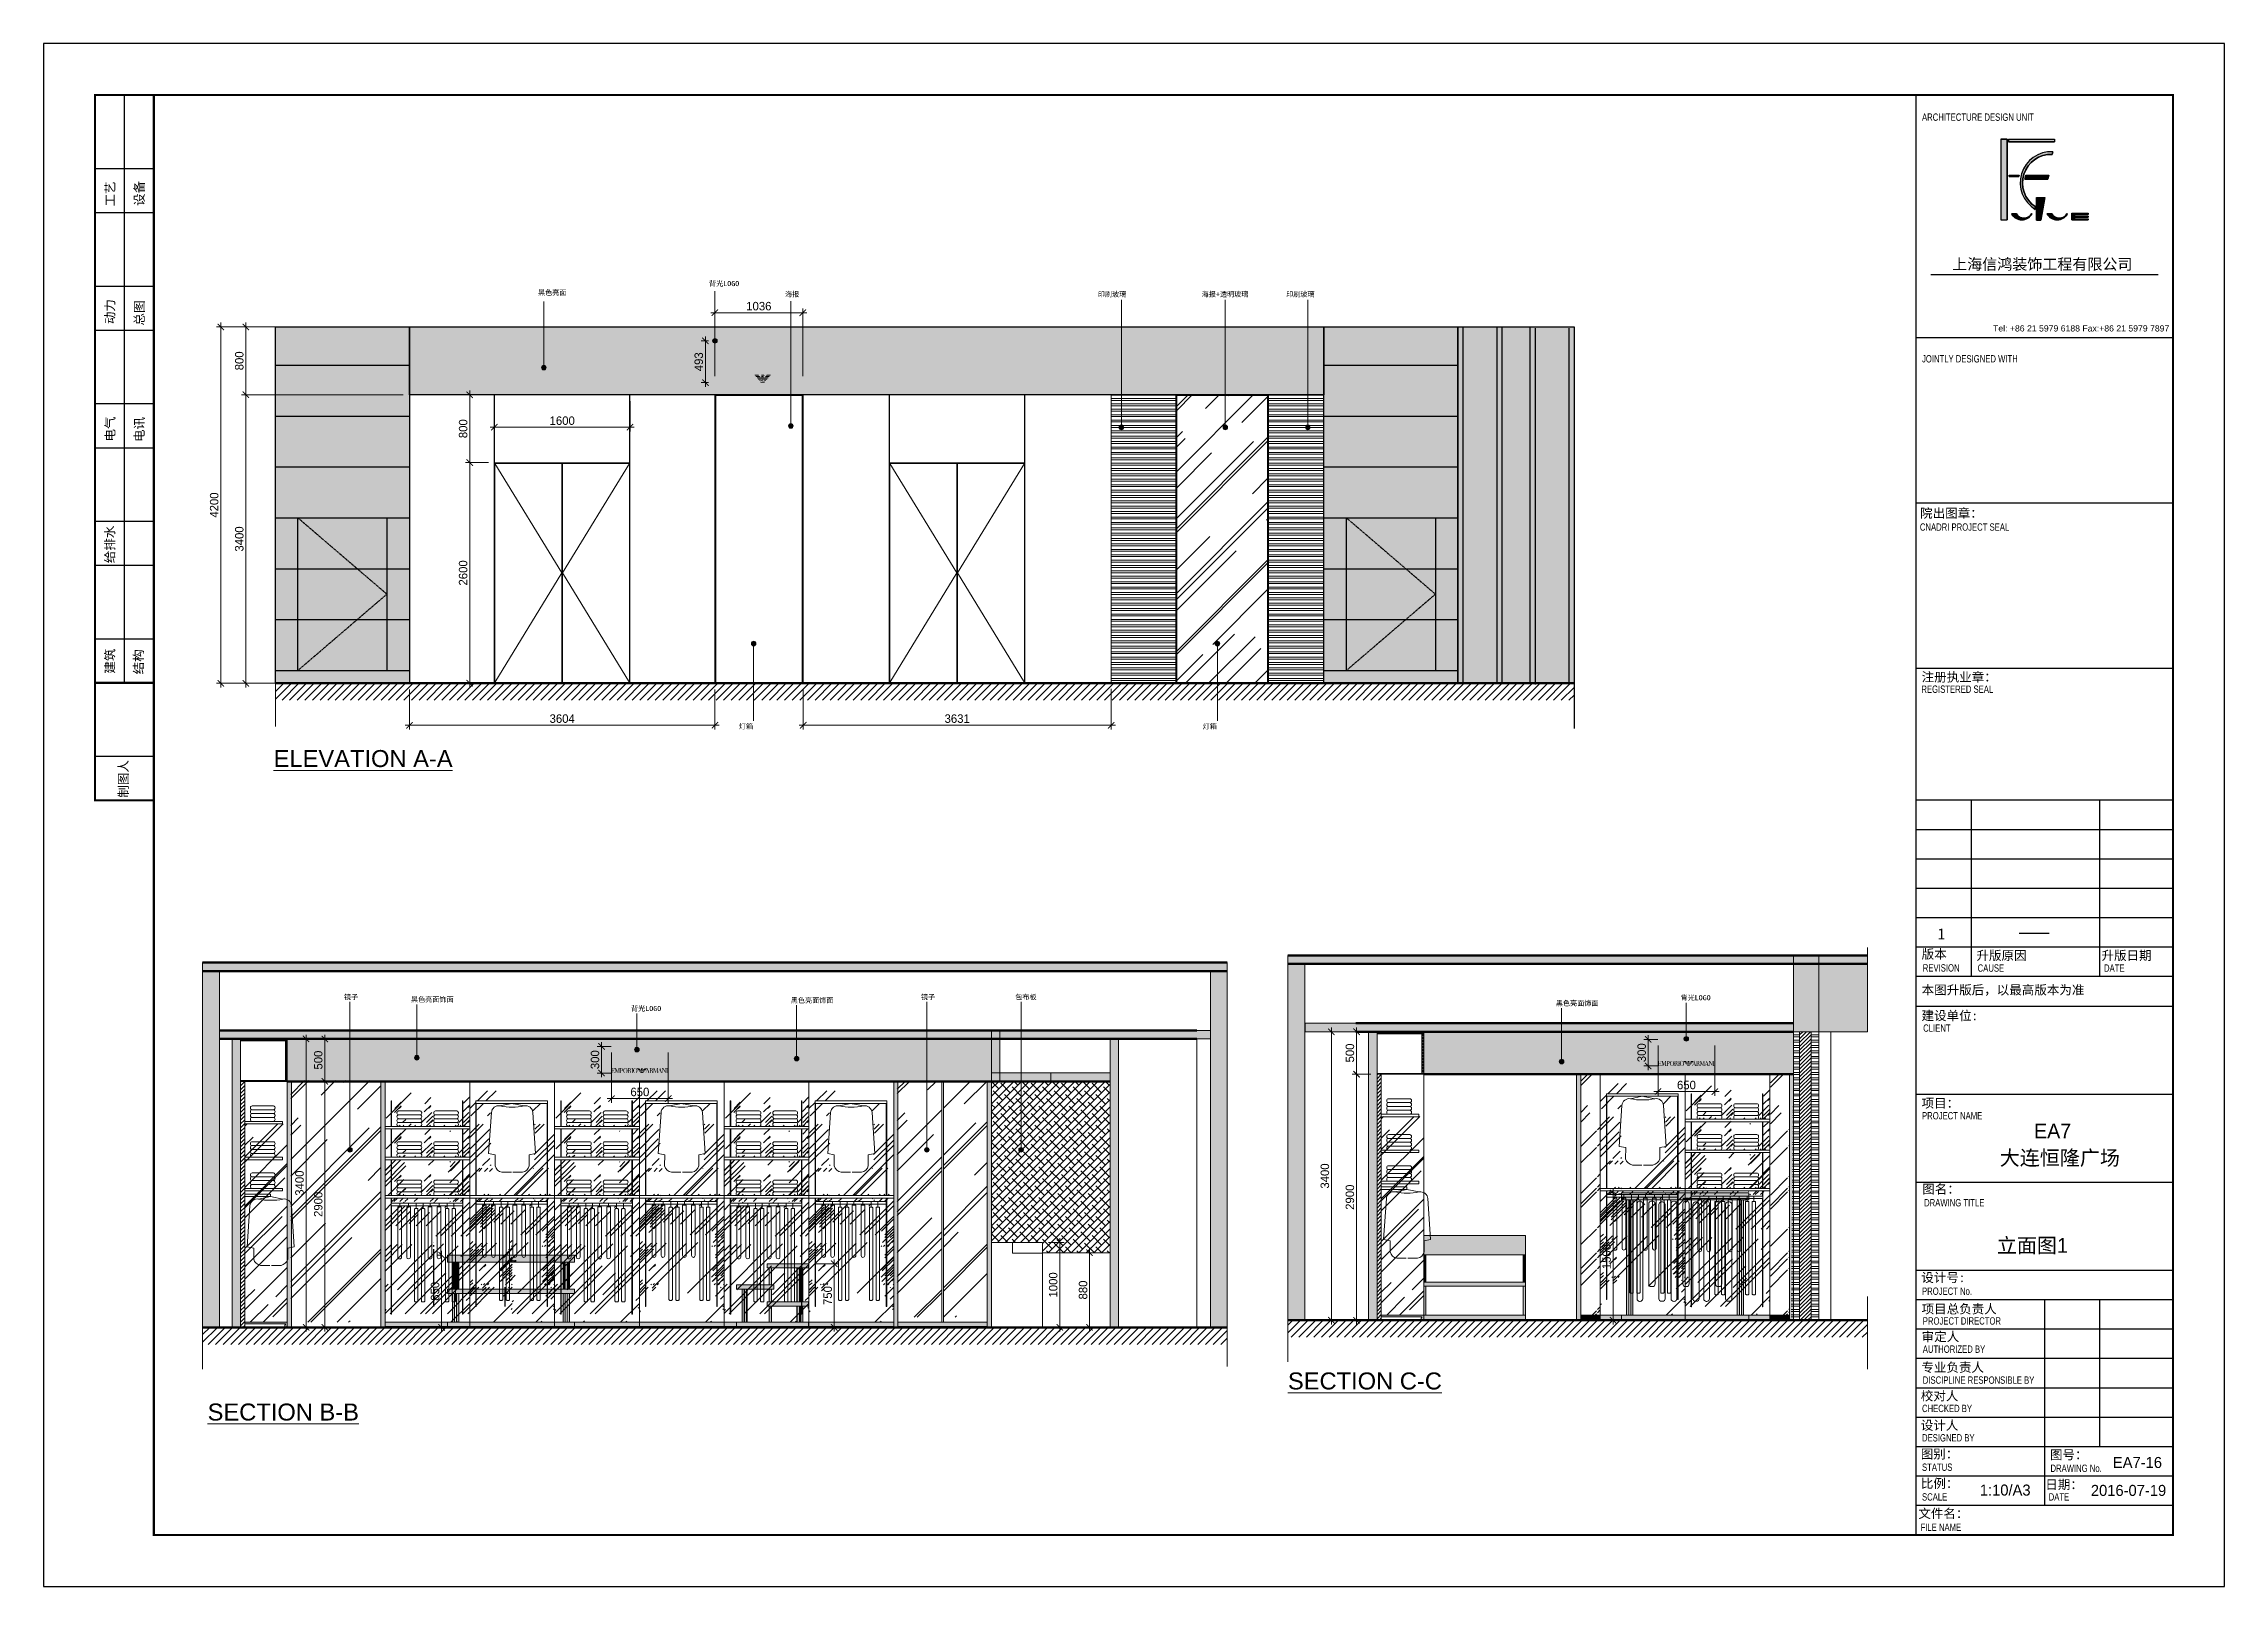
# Model space of a CAD drawing. Header units: millimetres. Extents: x 346472 to 732256, y -34068 to -15883.
# Drawn here: x 706537 to 732256, y -34068 to -15883 of the extents above; entities that cross this region are included whole.
import ezdxf

# ---------------------------------------------------------------- set-up
doc = ezdxf.new("R2010")
doc.units = ezdxf.units.MM
doc.header["$LTSCALE"] = 7
doc.header["$XCLIPFRAME"] = 0
doc.header["$PDMODE"] = 3
doc.linetypes.add('CENTER', pattern=[2, 1.25, -0.25, 0.25, -0.25])
doc.layers.get('0').update_dxf_attribs({"lineweight": 0})
for name, color, linetype in [('1', 1, 'Continuous'), ('8', 8, 'Continuous'), ('LAYER_1', 160, 'Continuous'), ('mdf panels', 7, 'Continuous'), ('图框', 9, 'Continuous')]:
    doc.layers.add(name, color=color, linetype=linetype)
for name, color, linetype, lineweight in [('3', 3, 'Continuous', 0), ('black lacquared metal', 1, 'Continuous', 9), ('EA7 furniture', 7, 'Continuous', 5), ('materials', 1, 'Continuous', 40), ('MERCHANDISING', 253, 'Continuous', 9), ('metal chrome', 5, 'Continuous', 9), ('PLAN', 1, 'Continuous', 0), ('QUOTE', 251, 'Continuous', 5), ('SECTION', 7, 'Continuous', 5)]:
    doc.layers.add(name, color=color, linetype=linetype, lineweight=lineweight)
doc.styles.add('ARIAL', font='Arial.ttf')
doc.styles.add('FUGUE', font='Arial.ttf')
doc.styles.get("Standard").update_dxf_attribs({"font": 'STKaiti.ttf'})
doc.styles.add('style1', font='')
doc.styles.add('图签-仿宋', font='')
doc.styles.add('图签-黑体', font='')
doc.styles.get('style1').set_extended_font_data('Century Gothic')
doc.styles.get('图签-仿宋').set_extended_font_data('FangSong_GB2312')
doc.styles.get('图签-黑体').set_extended_font_data('SimHei')
doc.dimstyles.new('1-50', dxfattribs={"dimscale": 50, "dimtxt": 2, "dimasz": 1.5, "dimexe": 1, "dimexo": 1.5, "dimgap": 0.5, "dimtad": 1, "dimdec": 0, "dimzin": 0, "dimdsep": 46, "dimtxsty": 'style1', "dimblk": 'ARCHTICK', "dimcen": 0, "dimdle": 1, "dimclrd": 256, "dimclre": 256, "dimclrt": 30, "dimadec": 0, "dimazin": 0, "dimtfac": 100, "dimtdec": 0, "dimtix": 1, "dimtmove": 2, "dimatfit": 3, "dimldrblk": 'arrow', "dimfxl": 250, "dimtolj": 1, "dimtzin": 0, "dimlwd": -1, "dimlwe": -1, "dimarcsym": 2})
picture_1 = doc.add_image_def('image1.jpg', size_in_pixel=(1503, 2000))

msp = doc.modelspace()

# ---------------------------------------------------------------- texts
at = {"layer": 'EA7 furniture', "ltscale": 100, "char_height": 200, "attachment_point": 1}
for s, insert in [('{\\f@Arial Unicode MS|b0|i0|c0|p34;\\LELEVATION A-A}', (709249.3, -24210, 2.3)), ('{\\f@Arial Unicode MS|b0|i0|c0|p34;\\LSECTION C-C}', (721211.8, -31547, 2.3)), ('{\\f@Arial Unicode MS|b0|i0|c0|p34;\\LSECTION B-B}', (708471, -31913.2, 2.3))]:
    msp.add_mtext_dynamic_manual_height_columns(s, width=9677.842, gutter_width=1, heights=[0], dxfattribs=dict(at, insert=insert))
at = {"layer": 'mdf panels', "lineweight": 5, "char_height": 60, "attachment_point": 7}
for insert in [(714736.7, -23967.5, 2.3), (720206.2, -23967.5, 2.3)]:
    msp.add_mtext_dynamic_manual_height_columns('{\\fSimSun|b0|i0|c134|p2;灯箱}', width=750.458, gutter_width=12.5, heights=[0], dxfattribs=dict(at, insert=insert))
at = {"layer": 'SECTION', "lineweight": 5, "char_height": 60, "attachment_point": 7}
for s, insert in [('{\\fSimSun|b0|i0|c134|p2;背光LOGO}', (714384.8, -18747.9, 2.3)), ('{\\fSimSun|b0|i0|c134|p2;黑色亮面}', (712367.5, -18853.8)), ('{\\fSimSun|b0|i0|c134|p2;海报}', (715280.4, -18873.9)), ('{\\fSimSun|b0|i0|c134|p2;印刷玻璃}', (718969.4, -18873.9)), ('{\\fSimSun|b0|i0|c134|p2;海报+透明玻璃}', (720194.6, -18873.9)), ('{\\fSimSun|b0|i0|c134|p2;印刷玻璃}', (721190.7, -18873.9)), ('{\\fSimSun|b0|i0|c134|p2;镜子}', (710079.7, -27157.9, -9.5)), ('{\\fSimSun|b0|i0|c134|p2;黑色亮面饰面}', (710869.8, -27186.5, 2.3)), ('{\\fSimSun|b0|i0|c134|p2;背光LOGO}', (713464.8, -27293.3, 2.3)), ('{\\fSimSun|b0|i0|c134|p2;黑色亮面饰面}', (715348.4, -27197.1, 2.3)), ('{\\fSimSun|b0|i0|c134|p2;镜子}', (716883.8, -27157.9, -9.5)), ('{\\fSimSun|b0|i0|c134|p2;包布板}', (717995.6, -27157.9, -9.5)), ('{\\fSimSun|b0|i0|c134|p2;黑色亮面饰面}', (724370.9, -27231.2, -9.5)), ('{\\fSimSun|b0|i0|c134|p2;背光LOGO}', (725841.1, -27165.9, 2.3))]:
    msp.add_mtext_dynamic_manual_height_columns(s, width=750.458, gutter_width=12.5, heights=[0], dxfattribs=dict(at, insert=insert))
at = {"layer": '图框', "color": 251, "style": 'ARIAL', "width": 0.75}
for s, height, p in [('ARCHITECTURE DESIGN UNIT', 86.596, (728690.2, -16792.6)), ('JOINTLY DESIGNED WITH', 86.596, (728690.2, -19641.1)), ('CNADRI PROJECT SEAL', 86.596, (728665, -21624.6)), ('REGISTERED SEAL', 86.596, (728682.6, -23535.7)), ('REVISION', 86.6, (728699.3, -26821.2)), ('CAUSE', 86.6, (729346.1, -26823.2)), ('DATE', 86.6, (730836.9, -26823.2)), ('CLIENT', 86.6, (728704, -27530.6)), ('PROJECT NAME', 86.596, (728690.2, -28563.8)), ('DRAWING TITLE', 86.596, (728714.6, -29589.5)), ('PROJECT No.', 86.596, (728690.2, -30632.1)), ('PROJECT DIRECTOR', 86.596, (728699.3, -30982.9)), ('AUTHORIZED BY', 86.596, (728699.3, -31315.4)), ('DISCIPLINE RESPONSIBLE BY', 86.596, (728699.3, -31680)), ('CHECKED BY', 86.6, (728690.2, -32013.9)), ('DESIGNED BY', 86.596, (728690.2, -32360.3)), ('STATUS', 86.6, (728690.2, -32706.7)), ('DRAWING No.', 86.596, (730205.3, -32719.6)), ('SCALE', 86.6, (728690.2, -33057)), ('DATE', 86.6, (730184, -33057)), ('FILE NAME', 86.6, (728672.9, -33414.4))]:
    msp.add_text(s, height=height, dxfattribs=at).set_placement(p)
at = {"layer": '图框', "color": 251, "style": '图签-黑体'}
for s, p in [('工艺', (707375.4, -17801.9)), ('设备', (707719.6, -17796.3)), ('动力', (707371.9, -19189.6)), ('总图', (707719.6, -19205.6)), ('电气', (707375.4, -20573)), ('电讯', (707719.6, -20579.3)), ('给排水', (707371.8, -22007.6)), ('建筑', (707372.2, -23309.4)), ('结构', (707710.9, -23317.4)), ('制图人', (707531.1, -24771.5))]:
    msp.add_text(s, height=108.25, rotation=90, dxfattribs=at).set_placement(p)
at = {"layer": '图框', "color": 251}
for s, height, style, p in [('院出图章：', 108.25, '图签-黑体', (728668, -21472.1)), ('注册执业章：', 108.25, '图签-黑体', (728685.6, -23402.5)), ('1', 129.9, '图签-仿宋', (728873.8, -26442.4)), ('版本', 108.25, '图签-黑体', (728685.5, -26668.8)), ('升版原因', 108.25, '图签-黑体', (729332.4, -26685)), ('升版日期', 108.25, '图签-黑体', (730807, -26685)), ('本图升版后，以最高版本为准', 108.245, '图签-黑体', (728685.5, -27091.4)), ('建设单位:', 108.25, '图签-黑体', (728684.6, -27394.6)), ('项目：', 108.25, '图签-黑体', (728684.6, -28426)), ('图名：', 108.25, '图签-黑体', (728693.2, -29438.7)), ('设计号:', 108.25, '图签-黑体', (728681.5, -30481.4)), ('项目总负责人', 108.25, '图签-黑体', (728685.5, -30851.9)), ('审定人', 108.25, '图签-黑体', (728685.5, -31178.7)), ('专业负责人', 108.25, '图签-黑体', (728683.3, -31540.3)), ('校对人', 108.25, '图签-黑体', (728675.7, -31876.9)), ('设计人', 108.25, '图签-黑体', (728675.7, -32223.3)), ('图别：', 108.25, '图签-黑体', (728675.7, -32561.2)), ('图号：', 108.25, '图签-黑体', (730199, -32570.5)), ('比例：', 108.25, '图签-黑体', (728676.4, -32908.4)), ('日期：', 108.25, '图签-黑体', (730144.1, -32922.3)), ('文件名：', 108.25, '图签-黑体', (728647, -33263.6))]:
    msp.add_text(s, height=height, dxfattribs=dict(at, style=style)).set_placement(p)
for s, height, p in [('EA7', 173.19, (730011.4, -28786.2)), ('大连恒隆广场', 173.19, (729606.3, -29103.8)), ('立面图1', 173.19, (729573.1, -30135.9)), ('EA7-16', 129.89, (730941, -32672.7)), ('2016-07-19', 129.89, (730681.4, -33002.2))]:
    msp.add_text(s, height=height, dxfattribs=at).set_placement(p)
at = {"layer": '图框', "color": 251, "insert": (730109, -18490), "char_height": 129.895, "width": 3030.873, "attachment_point": 5, "line_spacing_factor": 0.66852, "style": 'FUGUE'}
msp.add_mtext('{\\fSimSun|b0|i0|c134|p2;上海信鸿装饰工程有限公司}', dxfattribs=at)
at = {"layer": '图框', "color": 251, "insert": (729528, -19277.1), "char_height": 132.56, "attachment_point": 7, "line_spacing_factor": 0.66852, "style": 'FUGUE'}
msp.add_mtext('{\\H0.55168x;\\C7;Tel: +86 21 5979 6188 Fax:+86 21 5979 7897}', dxfattribs=at)
at = {"layer": '图框', "color": 251, "insert": (729371.6, -32933.9), "char_height": 129.89, "width": 67.606, "attachment_point": 4}
msp.add_mtext('1:10/A3', dxfattribs=at)

# ---------------------------------------------------------------- blocks, each defined once
blk = doc.blocks.new('EA7')
h = blk.add_hatch(color=255)
h.dxf.hatch_style = 1
h.paths.add_polyline_path([(3949, -3278), (3366, -3278), (3366, -2971), (3949, -2971, 1.076929), (3949, -2860), (3326, -2860, 0.408863), (3245, -2943), (3245, -3723, 0.419585), (3329, -3806), (3949, -3806, 1.074172), (3949, -3696), (3366, -3696), (3366, -3388), (3949, -3388, 1.074172)])
h.paths.add_polyline_path([(4638, -2886, 0.698099), (4525, -2886), (4124, -3742, 0.994612), (4223, -3784), (4361, -3489), (4802, -3489), (4941, -3787, 1.005813), (5037, -3738)])
h.paths.add_polyline_path([(4403, -3400), (4583, -3001), (4763, -3400)], flags=16)
h.paths.add_polyline_path([(5967, -2856), (5126, -2856), (5090, -2936), (5932, -2936)])
h.paths.add_polyline_path([(5904, -2999), (5062, -2999), (5026, -3081), (5867, -3081)])
h.paths.add_polyline_path([(5840, -3142), (5528, -3142), (5489, -3229), (5801, -3229)])
h.paths.add_polyline_path([(5775, -3289), (5463, -3289), (5425, -3374), (5737, -3374)])
h.paths.add_polyline_path([(5709, -3435), (5397, -3435), (5359, -3520), (5672, -3520)])
h.paths.add_polyline_path([(5642, -3586), (5330, -3586), (5294, -3666), (5606, -3666)])
h.paths.add_polyline_path([(5579, -3727), (5267, -3727), (5231, -3807), (5543, -3807)])
h = blk.add_hatch(color=255)
h.dxf.hatch_style = 1
h.paths.add_polyline_path([(4177, -3961, 0.414785), (4107, -3909), (4028, -3909), (4028, -3918), (4047, -3918), (4047, -4140), (4027, -4140), (4027, -4149), (4108, -4149), (4108, -4140), (4079, -4140), (4079, -4026), (4100, -4026, -0.436227), (4140, -4066), (4140, -4095, 0.435886), (4192, -4149), (4277, -4149), (4277, -4140), (4260, -4140), (4260, -3918), (4279, -3918), (4279, -3909), (4208, -3909), (4208, -3918), (4228, -3918), (4228, -4140), (4194, -4140, -0.39812), (4172, -4119), (4172, -4067, 0.354296), (4139, -4022, 0.346035)])
h.paths.add_polyline_path([(4126, -4006, -0.188397), (4099, -4017), (4079, -4017), (4079, -3918), (4093, -3918, -0.424845), (4141, -3960, -0.24896)], flags=16)
h.paths.add_polyline_path([(4481, -3969, 0.301998), (4389, -3903, 0.337392), (4291, -3986, 0.177292), (4303, -4096, 0.304174), (4389, -4154, 0.376805), (4490, -4068, 0.158592)])
h.paths.add_polyline_path([(4330, -3995, -0.155611), (4352, -3930, -0.231021), (4391, -3912, -0.318137), (4439, -3946, -0.127142), (4453, -4018, -0.089893), (4442, -4113, -0.324623), (4389, -4144, -0.223203), (4348, -4126, -0.13857), (4330, -4072, -0.058271)], flags=16)
h.paths.add_polyline_path([(4006, -3969, 0.301998), (3914, -3903, 0.337392), (3816, -3986, 0.177292), (3828, -4096, 0.304174), (3914, -4154, 0.376805), (4015, -4068, 0.158592)])
h.paths.add_polyline_path([(3855, -3995, -0.155611), (3877, -3930, -0.231021), (3916, -3912, -0.318137), (3964, -3946, -0.127142), (3977, -4018, -0.089893), (3967, -4113, -0.324623), (3913, -4144, -0.223203), (3873, -4126, -0.13857), (3855, -4072, -0.058271)], flags=16)
h.paths.add_polyline_path([(3778, -4028, 0.179925), (3796, -3971, 0.189085), (3778, -3931, 0.183312), (3726, -3909), (3590, -3909), (3527, -4088), (3462, -3909), (3412, -3908), (3412, -3918), (3432, -3918), (3432, -4140), (3412, -4140), (3412, -4149), (3461, -4149), (3461, -4140), (3440, -4140), (3440, -3949), (3517, -4149), (3590, -3941), (3590, -4140), (3570, -4140), (3570, -4149), (3715, -4149), (3715, -4140), (3697, -4140), (3697, -4050), (3732, -4050, 0.210644)])
h.paths.add_polyline_path([(3717, -4041), (3697, -4041), (3697, -3918, -0.16472), (3742, -3929, -0.24035), (3761, -3965, -0.156146), (3752, -4020, -0.253003)], flags=16)
h.paths.add_polyline_path([(3665, -4140), (3621, -4140), (3621, -3918), (3665, -3918)], flags=16)
h.paths.add_polyline_path([(3290, -4032), (3302, -4032, -0.416446), (3340, -4068), (3349, -4068), (3349, -3985), (3340, -3985, -0.405814), (3304, -4022), (3290, -4022), (3290, -3918), (3335, -3918, -0.301884), (3383, -3943, -0.131974), (3390, -3975), (3398, -3975), (3398, -3909), (3239, -3909), (3239, -3918), (3258, -3918), (3258, -4140), (3239, -4140), (3239, -4149), (3258, -4149), (3398, -4149), (3398, -4076), (3390, -4076), (3389, -4102, -0.320604), (3336, -4140), (3290, -4140)])
h = blk.add_hatch(color=255)
h.dxf.hatch_style = 1
h.paths.add_polyline_path([(4961, -3909), (4839, -3909), (4814, -3938), (4943, -3938, 0.315299)])
h.paths.add_polyline_path([(4749, -3909), (4676, -3909, 0.13828), (4667, -3938), (4740, -3938), (4744, -3933), (4770, -3933, 0.341063)])
h.paths.add_polyline_path([(4583, -3909), (4466, -3909, 0.315299), (4483, -3938), (4608, -3938)])
h.paths.add_polyline_path([(4618, -3951), (4498, -3951, 0.315299), (4516, -3980), (4644, -3980)])
h.paths.add_polyline_path([(4891, -3992), (4769, -3992), (4758, -4005), (4748, -3992), (4666, -3992), (4665, -4005), (4654, -3992), (4533, -3992, 0.315299), (4550, -4022), (4874, -4022, 0.315299)])
h.paths.add_polyline_path([(4735, -3951), (4668, -3951), (4666, -3980), (4744, -3980)])
h.paths.add_polyline_path([(4926, -3951), (4805, -3951), (4779, -3980), (4908, -3980, 0.315299)])
h.paths.add_polyline_path([(4855, -4034), (4567, -4034, 0.315299), (4585, -4063), (4644, -4063, -0.454575), (4694, -4048), (4695, -4043), (4697, -4043), (4697, -4063), (4734, -4063), (4742, -4041), (4750, -4063), (4837, -4063, 0.315299)])
h.paths.add_polyline_path([(4819, -4076), (4754, -4076), (4765, -4106), (4801, -4106, 0.315299)])
h.paths.add_polyline_path([(4742, -4076), (4733, -4076), (4727, -4095), (4749, -4095)])
h.paths.add_polyline_path([(4750, -4098), (4726, -4098), (4723, -4106), (4753, -4106)])
h.paths.add_polyline_path([(4729, -4076), (4652, -4076, 0.136315), (4656, -4106), (4691, -4106), (4691, -4095), (4682, -4095), (4682, -4091), (4708, -4091), (4708, -4095), (4700, -4095), (4700, -4106), (4719, -4106)])
h.paths.add_polyline_path([(4640, -4076), (4604, -4076, 0.315299), (4622, -4106), (4643, -4106, -0.176582)])
h.paths.add_polyline_path([(4654, -4063), (4694, -4063, 0.800273)], flags=17)
h.paths.add_polyline_path([(4686, -4119), (4662, -4119, 0.417396)], flags=17)
h.paths.add_polyline_path([(4784, -4119), (4770, -4119), (4771, -4123), (4779, -4123), (4779, -4126), (4748, -4126), (4748, -4123), (4759, -4123), (4758, -4119), (4718, -4119), (4717, -4123), (4725, -4123), (4725, -4126), (4708, -4126), (4708, -4123), (4713, -4123), (4714, -4119), (4700, -4119), (4700, -4126), (4698, -4126), (4694, -4120, -0.456205), (4652, -4119), (4639, -4119, 0.315299), (4656, -4149), (4767, -4149, 0.315299)])
h = blk.add_hatch(color=255)
h.dxf.hatch_style = 1
h.paths.add_polyline_path([(5933, -3918), (5952, -3918), (5952, -3909), (5830, -3909), (5830, -3918), (5849, -3918), (5849, -4080), (5737, -3909), (5684, -3909), (5684, -3918), (5703, -3918), (5703, -4140), (5672, -4140), (5589, -3897), (5503, -4140), (5515, -4140), (5538, -4072), (5614, -4072), (5636, -4140), (5607, -4140), (5607, -4149), (5731, -4149), (5731, -4140), (5711, -4140), (5711, -3931), (5857, -4154), (5857, -3918), (5902, -3918), (5902, -4140), (5883, -4140), (5883, -4149), (5952, -4149), (5952, -4140), (5933, -4140)])
h.paths.add_polyline_path([(5611, -4063), (5542, -4063), (5577, -3961)], flags=16)
h.paths.add_polyline_path([(5473, -3918), (5491, -3918), (5491, -3909), (5442, -3909), (5379, -4089), (5313, -3909), (5265, -3909), (5265, -3918), (5283, -3918), (5283, -4140), (5248, -4140, -0.39812), (5227, -4119), (5227, -4067, 0.354296), (5193, -4022, 0.346035), (5231, -3961, 0.414785), (5161, -3909), (5083, -3909), (5083, -3918), (5133, -3918), (5147, -3918, -0.424845), (5196, -3960, -0.24896), (5180, -4006, -0.188397), (5154, -4017), (5133, -4017), (5133, -3918), (5102, -3918), (5102, -4140), (5065, -4140), (4982, -3898), (4897, -4140), (4881, -4140), (4881, -4149), (4928, -4149), (4928, -4140), (4909, -4140), (4932, -4072), (5007, -4072), (5029, -4140), (5001, -4140), (5001, -4149), (5162, -4149), (5162, -4140), (5133, -4140), (5133, -4026), (5155, -4026, -0.436227), (5194, -4066), (5194, -4095, 0.435886), (5246, -4149), (5314, -4149), (5314, -4140), (5292, -4140), (5292, -3947), (5370, -4149), (5440, -3941), (5440, -4140), (5423, -4140), (5423, -4149), (5535, -4149), (5535, -4140), (5473, -4140)])
h.paths.add_polyline_path([(5004, -4063), (4935, -4063), (4970, -3961)], flags=16)
blk = doc.blocks.new('EA7 LOGO')
at = {"layer": '1', "color": 4, "xscale": 0.3880245985866126, "yscale": 0.3880245985866126, "zscale": 0.3880245985866126}
blk.add_blockref('EA7', (17250, -2916), dxfattribs=at)
blk = doc.blocks.new('wb1')
h = blk.add_hatch(color=1)
h.dxf.hatch_style = 1
h.set_gradient(color1=(51, 51, 51), color2=(173, 173, 173), tint=1)
h.paths.add_polyline_path([(-1000, 60), (-1000, 10), (-518, 10), (-518, 60)])
h.paths.add_polyline_path([(-518, 60), (-518, 10), (0, 10), (0, 60)])
at = {"color": 253}
for p, q in [((-1000, 2580), (-928, 2652)), ((-986, 2493), (-840, 2640)), ((-911, 2670), (-791, 2790)), ((-810, 2670), (-690, 2790)), ((-486, 2633), (-479, 2640)), ((-255, 2551), (-167, 2640)), ((-1000, 2286), (-890, 2396)), ((-1000, 2239), (-843, 2396)), ((-1000, 2102), (-769, 2333)), ((-1000, 2102), (-769, 2333)), ((-792, 2493), (-756, 2530)), ((-236, 2389), (-229, 2396)), ((-232, 2335), (-172, 2396)), ((-229, 2288), (-121, 2396)), ((-1000, 1998), (-777, 2221)), ((-1000, 1998), (-777, 2221)), ((-1000, 1926), (-753, 2173)), ((-593, 1554), (0, 2147)), ((-239, 2037), (0, 2276)), ((-235, 1973), (0, 2208)), ((-1000, 1758), (-928, 1830)), ((-919, 1839), (-881, 1877)), ((-895, 1839), (-857, 1877)), ((-851, 1907), (-765, 1992)), ((-827, 1839), (-789, 1877)), ((-766, 1839), (-731, 1874)), ((-759, 1907), (-749, 1917)), ((-482, 1554), (0, 2036)), ((-458, 1554), (-135, 1877)), ((-394, 1554), (-71, 1877)), ((-253, 1874), (-250, 1877)), ((-838, 1554), (-822, 1569)), ((-791, 1554), (-776, 1569)), ((-759, 1549), (-749, 1560)), ((-654, 1554), (-639, 1569)), ((-478, 1554), (-463, 1569)), ((-310, 1554), (-294, 1569)), ((-177, 1554), (-161, 1569)), ((-119, 1554), (-104, 1569)), ((-69, 1554), (-53, 1569)), ((-1000, 1400), (-928, 1473)), ((-1000, 1267), (-816, 1452)), ((-1000, 1210), (-765, 1445)), ((-1000, 1160), (-723, 1437)), ((-1000, 1235), (-816, 1419)), ((-1000, 1178), (-765, 1413)), ((-1000, 1127), (-723, 1404)), ((-919, 1482), (-881, 1519)), ((-895, 1482), (-857, 1519)), ((-874, 1215), (-704, 1384)), ((-874, 1182), (-704, 1352)), ((-831, 1165), (-544, 1452)), ((-827, 1482), (-789, 1519)), ((-786, 1482), (-775, 1492)), ((-766, 1482), (-731, 1517)), ((-717, 1241), (-608, 1351)), ((-655, 1482), (-617, 1519)), ((-633, 1215), (-475, 1373)), ((-516, 1215), (-346, 1384)), ((-468, 1482), (-430, 1519)), ((-428, 1482), (-417, 1492)), ((-414, 1482), (-376, 1519)), ((-400, 1092), (0, 1492)), ((-346, 1092), (0, 1438)), ((-295, 1429), (-273, 1452)), ((-253, 1517), (-250, 1519)), ((-236, 1495), (-229, 1502)), ((-220, 1092), (0, 1312)), ((-173, 1482), (-135, 1519)), ((-109, 1482), (-71, 1519)), ((-888, 1118), (-810, 1196)), ((-833, 1163), (-810, 1186)), ((-146, 1133), (0, 1280)), ((-131, 999, -12), (-12, 1118, -12)), ((-105, 1092), (0, 1197)), ((-105, 1059), (0, 1165)), ((-78, 953), (0, 1032)), ((-74, 999, -12), (0, 1073, -12)), ((-41, 1092), (0, 1132)), ((-41, 1059), (0, 1100)), ((-23, 1174), (0, 1198)), ((-1000, 977), (-964, 1013)), ((-1000, 851), (-857, 994)), ((-1000, 790), (-796, 994)), ((-1000, 919), (-925, 994)), ((-1000, 678), (-685, 994)), ((-1000, 438), (-444, 994)), ((-1000, 818), (-895, 923)), ((-1000, 757), (-834, 923)), ((-1000, 887), (-963, 923)), ((-933, 953), (-925, 961)), ((-865, 953), (-857, 961)), ((-851, 461), (-312, 1000)), ((-432, 402), (0, 834)), ((-147, 953), (-139, 961)), ((-146, 682), (0, 828)), ((-135, 667), (0, 802)), ((-119, 953), (-104, 969)), ((-104, 853), (0, 956)), ((-104, 820), (0, 924)), ((-69, 953), (-53, 969)), ((-43, 918), (-37, 923)), ((-23, 999), (0, 1022)), ((-7, 953), (0, 961)), ((-1000, 526), (-964, 562)), ((-1000, 492), (-964, 527)), ((-888, 666), (-810, 745)), ((-838, 502), (-822, 518)), ((-833, 712), (-810, 735)), ((-791, 502), (-776, 518)), ((-149, 592), (0, 741)), ((-141, 542), (0, 683)), ((-131, 548, -12), (-12, 667, -12)), ((-119, 502), (-104, 518)), ((-105, 608), (0, 713)), ((-78, 502), (0, 581)), ((-74, 548, -12), (0, 621, -12)), ((-69, 502), (-53, 518)), ((-41, 608), (0, 649)), ((-23, 723), (0, 747)), ((-23, 548), (0, 571)), ((-1000, 405), (-933, 472)), ((-1000, 367), (-895, 472)), ((-1000, 435), (-963, 472)), ((-933, 502), (-925, 510)), ((-865, 502), (-857, 510)), ((-851, 429), (-807, 472)), ((-222, 60), (0, 282)), ((-104, 369), (0, 473)), ((-43, 467), (-37, 472)), ((-43, 332), (0, 375)), ((-7, 502), (0, 510)), ((-1000, 180), (-986, 194)), ((-1000, 0), (-990, 10)), ((-824, 0), (-814, 10)), ((-702, 0), (-692, 10)), ((-282, 0), (-272, 10)), ((-224, 0), (-214, 10)), ((-164, 60), (-149, 75)), ((-14, 242), (0, 256)), ((-14, 210), (0, 224))]:
    blk.add_line(p, q, dxfattribs=at)
at = {"color": 252, "lineweight": 5}
for p, q in [((-928, 2670, 16), (-928, 1877, 16)), ((-923, 2670), (-928, 2670)), ((-923, 2640, 16), (-923, 1877, 16)), ((-83, 2670), (-88, 2670)), ((-88, 2640, 16), (-88, 1877, 16)), ((-83, 2670, 16), (-83, 1877, 16)), ((-928, 1877, 16), (-928, 1839, 16)), ((-928, 1877, 16), (-928, 1839, 16)), ((-923, 1877, 16), (-923, 1839, 16)), ((-923, 1877, 16), (-923, 1839, 16)), ((-923, 1877, 16), (-923, 1839, 16)), ((-88, 1877, 16), (-88, 1839, 16)), ((-88, 1877, 16), (-88, 1839, 16)), ((-88, 1877, 16), (-88, 1839, 16)), ((-83, 1877, 16), (-83, 1839, 16)), ((-83, 1877, 16), (-83, 1839, 16)), ((-928, 1600, 16), (-928, 1599, 16)), ((-928, 1569, 16), (-928, 1554, 16)), ((-928, 1569, 16), (-928, 1554, 16)), ((-923, 1600, 16), (-923, 1599, 16)), ((-923, 1569, 16), (-923, 1554, 16)), ((-923, 1569, 16), (-923, 1554, 16)), ((-88, 1569, 16), (-88, 1554, 16)), ((-88, 1569, 16), (-88, 1554, 16)), ((-83, 1569, 16), (-83, 1554, 16)), ((-83, 1569, 16), (-83, 1554, 16)), ((-928, 1524, 16), (-928, 1501, 16)), ((-928, 1519, 16), (-928, 1482, 16)), ((-928, 1519, 16), (-928, 1482, 16)), ((-928, 1452, 16), (-928, 994, 16)), ((-928, 1419, 16), (-928, 961, 16)), ((-923, 1524, 16), (-923, 1501, 16)), ((-923, 1519, 16), (-923, 1482, 16)), ((-923, 1519, 16), (-923, 1482, 16)), ((-923, 1519, 16), (-923, 1482, 16)), ((-923, 1452, 16), (-923, 1194, 16)), ((-923, 1419, 16), (-923, 1161, 16)), ((-88, 1524, 16), (-88, 1501, 16)), ((-88, 1519, 16), (-88, 1482, 16)), ((-88, 1519, 16), (-88, 1482, 16)), ((-88, 1519, 16), (-88, 1482, 16)), ((-88, 1452, 16), (-88, 1194, 16)), ((-88, 1419, 16), (-88, 1161, 16)), ((-83, 1524, 16), (-83, 1501, 16)), ((-83, 1519, 16), (-83, 1194, 16)), ((-83, 1519, 16), (-83, 1482, 16)), ((-83, 1519, 16), (-83, 1482, 16)), ((-83, 1487, 16), (-83, 1161, 16)), ((-928, 1101, 4), (-928, 953)), ((-923, 1194, 16), (-923, 994, 16)), ((-923, 1161, 16), (-923, 961, 16)), ((-923, 1101, 4), (-923, 953)), ((-88, 1194, 16), (-88, 994, 16)), ((-88, 1161, 16), (-88, 961, 16)), ((-88, 1101, 4), (-88, 953, 16)), ((-83, 1194, 16), (-83, 994, 16)), ((-83, 1161, 16), (-83, 961, 16)), ((-83, 1101, 4), (-83, 953, 16)), ((-928, 1000, 16), (-928, 999, 16)), ((-928, 994, 16), (-928, 277, 16)), ((-928, 969, 16), (-928, 953, 16)), ((-928, 969, 16), (-928, 953, 16)), ((-928, 961, 16), (-928, 953, 16)), ((-928, 923, 16), (-928, 502, 16)), ((-928, 923, 16), (-928, 901, 16)), ((-923, 1000, 16), (-923, 999, 16)), ((-923, 994, 16), (-923, 277, 16)), ((-923, 969, 16), (-923, 953, 16)), ((-923, 969, 16), (-923, 953, 16)), ((-923, 961, 16), (-923, 953, 16)), ((-923, 923, 16), (-923, 502, 16)), ((-923, 923, 16), (-923, 901, 16)), ((-88, 994, 16), (-88, 277, 16)), ((-88, 969, 16), (-88, 953, 16)), ((-88, 969, 16), (-88, 953, 16)), ((-88, 961, 16), (-88, 953, 16)), ((-88, 923, 16), (-88, 502, 16)), ((-88, 923, 16), (-88, 901, 16)), ((-83, 994, 16), (-83, 277, 16)), ((-83, 969, 16), (-83, 953, 16)), ((-83, 969, 16), (-83, 953, 16)), ((-83, 961, 16), (-83, 953, 16)), ((-83, 923, 16), (-83, 502, 16)), ((-83, 923, 16), (-83, 901, 16)), ((-928, 650, 4), (-928, 502)), ((-928, 549, 16), (-928, 548, 16)), ((-928, 518, 16), (-928, 502, 16)), ((-928, 518, 16), (-928, 502, 16)), ((-923, 710, 16), (-923, 510, 16)), ((-923, 650, 4), (-923, 502)), ((-923, 549, 16), (-923, 548, 16)), ((-923, 518, 16), (-923, 502, 16)), ((-923, 518, 16), (-923, 502, 16)), ((-88, 710, 16), (-88, 510, 16)), ((-88, 650, 4), (-88, 502, 16)), ((-88, 518, 16), (-88, 502, 16)), ((-88, 518, 16), (-88, 502, 16)), ((-83, 710, 16), (-83, 510, 16)), ((-83, 650, 4), (-83, 502, 16)), ((-83, 518, 16), (-83, 502, 16)), ((-83, 518, 16), (-83, 502, 16)), ((-928, 472, 16), (-928, 245, 16)), ((-928, 472, 16), (-928, 450, 16)), ((-923, 472, 16), (-923, 245, 16)), ((-923, 472, 16), (-923, 450, 16)), ((-88, 472, 16), (-88, 245, 16)), ((-88, 472, 16), (-88, 450, 16)), ((-83, 472, 16), (-83, 245, 16)), ((-83, 472, 16), (-83, 450, 16))]:
    blk.add_line(p, q, dxfattribs=at)
at = {"color": 0, "ltscale": 100}
blk.add_line((0, 100), (0, 1600), dxfattribs=at)
at = {"color": 252, "lineweight": 5}
for points in [[(-928, 1554), (-928, 2670), (-923, 2670)], [(-923, 2640), (-923, 1554)], [(-88, 2670), (-83, 2670), (-83, 1554)], [(-88, 1554), (-88, 2640)], [(-923, 1524), (-923, 245), (-928, 245), (-928, 1524)], [(-83, 1524), (-83, 245), (-88, 245), (-88, 1524)]]:
    blk.add_lwpolyline(points, dxfattribs=at)
at = {"layer": 'EA7 furniture'}
for points in [[(-928, 2670), (-83, 2670), (-83, 2640), (-928, 2640)], [(-1000, 1554), (0, 1554), (0, 1524), (-1000, 1524)]]:
    blk.add_lwpolyline(points, close=True, dxfattribs=at)
at = {"layer": 'EA7 furniture', "elevation": 16}
blk.add_lwpolyline([(-928, 1482), (-83, 1482), (-83, 1452), (-928, 1452)], close=True, dxfattribs=at)
at = {"layer": 'MERCHANDISING'}
for p, q in [((-827, 1439, 12), (-827, 1482, 12)), ((-721, 1439, 12), (-721, 1482, 12)), ((-631, 1418, 16), (-631, 1482, 16)), ((-551, 1418, 16), (-551, 1482, 16)), ((-469, 1439, 12), (-469, 1482, 12)), ((-363, 1439, 12), (-363, 1482, 12)), ((-268, 1418, 16), (-268, 1482, 16)), ((-189, 1418, 16), (-189, 1482, 16))]:
    blk.add_line(p, q, dxfattribs=at)
for points, elevation in [([(-501, 2597, -0.069086), (-644, 2611, 0.443599), (-745, 2532), (-778, 2049), (-701, 2034), (-702, 1903, 0.28689), (-622, 1829), (-510, 1829)], 8), ([(-501, 2597, 0.069086), (-358, 2611, -0.443599), (-256, 2532), (-224, 2049), (-300, 2034), (-300, 1903, -0.28689), (-379, 1829), (-491, 1829)], 8), ([(-849, 1439), (-849, 847, 1), (-805, 847), (-805, 1439), (-849, 1439)], 12), ([(-743, 1439), (-743, 847, 1), (-700, 847), (-700, 1439), (-743, 1439)], 12), ([(-491, 1439), (-491, 847, 1), (-447, 847), (-447, 1439), (-491, 1439)], 12), ([(-385, 1439), (-385, 847, 1), (-342, 847), (-342, 1439), (-385, 1439)], 12)]:
    blk.add_lwpolyline(points, format="xyb", dxfattribs=dict(at, elevation=elevation))
for points in [[(-505, 2640), (-644, 2611)], [(-505, 2640), (-358, 2611)]]:
    blk.add_lwpolyline(points, dxfattribs=at)
at = {"layer": 'MERCHANDISING', "elevation": 16}
for points in [[(-651, 1408, -0.414214), (-641, 1418), (-621, 1418, -0.414214), (-611, 1408), (-611, 328, -0.414214), (-621, 318), (-641, 318, -0.414214), (-651, 328)], [(-571, 1408, -0.414214), (-561, 1418), (-541, 1418, -0.414214), (-531, 1408), (-531, 328, -0.414214), (-541, 318), (-561, 318, -0.414214), (-571, 328)], [(-288, 1408, -0.414214), (-278, 1418), (-258, 1418, -0.414214), (-248, 1408), (-248, 328, -0.414214), (-258, 318), (-278, 318, -0.414214), (-288, 328)], [(-209, 1408, -0.414214), (-199, 1418), (-179, 1418, -0.414214), (-169, 1408), (-169, 328, -0.414214), (-179, 318), (-199, 318, -0.414214), (-209, 328)]]:
    blk.add_lwpolyline(points, format="xyb", close=True, dxfattribs=at)
at = {"layer": 'SECTION'}
for points in [[(-1000, 0), (0, 0), (0, 2900), (-1000, 2900)], [(-1000, 10), (0, 10), (0, 60), (-1000, 60)]]:
    blk.add_lwpolyline(points, close=True, dxfattribs=at)
blk = doc.blocks.new('wb2')
h = blk.add_hatch(color=1)
h.dxf.hatch_style = 1
h.set_gradient(color1=(51, 51, 51), color2=(173, 173, 173), tint=1)
h.paths.add_polyline_path([(-1000, 60), (-1000, 10), (-518, 10), (-518, 60)])
h.paths.add_polyline_path([(-518, 60), (-518, 10), (0, 10), (0, 60)])
at = {"color": 253}
for p, q in [((-986, 2467), (-690, 2763)), ((-888, 2533), (-810, 2612)), ((-884, 2579, -12), (-810, 2653, -12)), ((-833, 2579), (-810, 2602)), ((-537, 2539), (-458, 2617)), ((-532, 2636, -12), (-458, 2710, -12)), ((-482, 2584), (-458, 2608)), ((-78, 2545), (0, 2623)), ((-74, 2642, -12), (0, 2716, -12)), ((-23, 2590), (0, 2614)), ((-986, 2104), (-751, 2339)), ((-838, 2369), (-822, 2385)), ((-792, 2415), (-756, 2451)), ((-791, 2369), (-776, 2385)), ((-721, 2369), (-690, 2400)), ((-654, 2369), (-639, 2385)), ((-569, 2415, -12), (-449, 2534, -12)), ((-532, 2273, -12), (-458, 2346, -12)), ((-516, 2369), (-437, 2448)), ((-511, 2415, -12), (-437, 2489, -12)), ((-478, 2369), (-463, 2385)), ((-461, 2415), (-437, 2438)), ((-310, 2369), (-294, 2385)), ((-236, 2310), (-229, 2318)), ((-177, 2369), (-161, 2385)), ((-131, 2415, -12), (-12, 2534, -12)), ((-119, 2369), (-104, 2385)), ((-78, 2369), (0, 2448)), ((-74, 2415, -12), (0, 2489, -12)), ((-74, 2279, -12), (-13, 2339, -12)), ((-69, 2369), (-53, 2385)), ((-23, 2415), (0, 2438)), ((-888, 2170), (-810, 2249)), ((-884, 2216, -12), (-810, 2289, -12)), ((-833, 2216), (-810, 2239)), ((-792, 2052), (-756, 2088)), ((-569, 2052, -12), (-449, 2171, -12)), ((-537, 2175), (-458, 2254)), ((-516, 2006), (-437, 2085)), ((-511, 2052, -12), (-437, 2125, -12)), ((-482, 2221), (-458, 2244)), ((-461, 2052), (-437, 2075)), ((-131, 2052, -12), (-12, 2171, -12)), ((-78, 2182), (0, 2260)), ((-78, 2006), (0, 2085)), ((-74, 2052, -12), (0, 2125, -12)), ((-23, 2227), (0, 2251)), ((-23, 2052), (0, 2075)), ((-1000, 1790), (-814, 1976)), ((-1000, 1849), (-873, 1976)), ((-1000, 1844), (-890, 1954)), ((-1000, 1713), (-769, 1943)), ((-1000, 1713), (-769, 1943)), ((-1000, 1659), (-753, 1905)), ((-838, 2006), (-822, 2022)), ((-791, 2006), (-776, 2022)), ((-784, 2006), (-762, 2028)), ((-654, 2006), (-639, 2022)), ((-537, 1723), (-458, 1802)), ((-486, 1911), (-421, 1976)), ((-478, 2006), (-463, 2022)), ((-310, 2006), (-294, 2022)), ((-255, 1829), (-108, 1976)), ((-236, 1947), (-229, 1954)), ((-235, 1705), (0, 1940)), ((-232, 1893), (-172, 1954)), ((-229, 1846), (-121, 1954)), ((-177, 2006), (-161, 2022)), ((-119, 2006), (-104, 2022)), ((-78, 1729), (0, 1808)), ((-69, 2006), (-53, 2022)), ((-965, 1554), (-777, 1742)), ((-965, 1554), (-777, 1742)), ((-888, 1718), (-810, 1796)), ((-851, 1549), (-765, 1635)), ((-838, 1554), (-822, 1569)), ((-833, 1763), (-810, 1787)), ((-792, 1600), (-756, 1636)), ((-791, 1554), (-776, 1569)), ((-759, 1549), (-749, 1560)), ((-654, 1554), (-639, 1569)), ((-569, 1599, -12), (-449, 1718, -12)), ((-516, 1554), (-437, 1632)), ((-511, 1599, -12), (-437, 1673, -12)), ((-482, 1769), (-458, 1792)), ((-478, 1554), (-463, 1569)), ((-461, 1599), (-437, 1623)), ((-310, 1554), (-294, 1569)), ((-239, 1558), (0, 1797)), ((-231, 1558), (0, 1790)), ((-177, 1554), (-161, 1569)), ((-131, 1599, -12), (-12, 1718, -12)), ((-124, 1554), (0, 1678)), ((-119, 1554), (-104, 1569)), ((-78, 1554), (0, 1632)), ((-74, 1599, -12), (0, 1673, -12)), ((-69, 1554), (-53, 1569)), ((-23, 1775), (0, 1798)), ((-23, 1599), (0, 1623)), ((-1000, 1519), (-995, 1524)), ((-1000, 1519), (-995, 1524)), ((-1000, 1383, -16), (-928, 1455, -16)), ((-1000, 1250, -16), (-816, 1434, -16)), ((-1000, 1193, -16), (-765, 1428, -16)), ((-1000, 1142, -16), (-723, 1420, -16)), ((-919, 1482), (-881, 1519)), ((-895, 1482), (-857, 1519)), ((-874, 1197, -16), (-704, 1367, -16)), ((-831, 1148, -16), (-544, 1434, -16)), ((-827, 1482), (-789, 1519)), ((-786, 1464, -16), (-775, 1475, -16)), ((-766, 1482), (-731, 1517)), ((-717, 1224, -16), (-608, 1333, -16)), ((-655, 1482), (-617, 1519)), ((-633, 1197, -16), (-475, 1355, -16)), ((-516, 1197, -16), (-346, 1367, -16)), ((-468, 1482), (-430, 1519)), ((-428, 1464, -16), (-417, 1475, -16)), ((-414, 1482), (-376, 1519)), ((-400, 1074, -16), (0, 1474, -16)), ((-346, 1074, -16), (0, 1420, -16)), ((-295, 1412, -16), (-273, 1434, -16)), ((-253, 1517), (-250, 1519)), ((-236, 1478, -16), (-229, 1485, -16)), ((-220, 1074, -16), (0, 1295, -16)), ((-197, 1482), (-154, 1524)), ((-173, 1482), (-135, 1519)), ((-109, 1482), (-71, 1519)), ((-105, 1074, -16), (0, 1180, -16)), ((-41, 1074, -16), (0, 1115, -16)), ((-1000, 833, -16), (-857, 976, -16)), ((-1000, 772, -16), (-796, 976, -16)), ((-1000, 902, -16), (-925, 976, -16)), ((-1000, 661, -16), (-685, 976, -16)), ((-1000, 420, -16), (-444, 976, -16)), ((-940, 160), (-139, 961)), ((-851, 444, -16), (-312, 983, -16)), ((-432, 384, -16), (0, 817, -16)), ((-104, 835, -16), (0, 939, -16)), ((-1000, 165), (-440, 725)), ((-764, 160), (-283, 641)), ((-581, 160), (0, 741)), ((-523, 160), (0, 683)), ((-1000, 474, -16), (-964, 510, -16)), ((-222, 60), (0, 282)), ((-43, 315, -16), (0, 358, -16)), ((-1000, 195, -16), (-986, 209, -16)), ((-1000, 0), (-990, 10)), ((-824, 0), (-814, 10)), ((-282, 0), (-272, 10)), ((-224, 0), (-214, 10)), ((-164, 60), (-149, 75)), ((-14, 225, -16), (0, 239, -16))]:
    blk.add_line(p, q, dxfattribs=at)
at = {"color": 252, "lineweight": 5}
for p, q in [((-923, 2643), (-928, 2643)), ((-83, 2643), (-88, 2643)), ((-928, 2517, 4), (-928, 2369)), ((-928, 2416, 16), (-928, 2415, 16)), ((-928, 2385, 16), (-928, 2369, 16)), ((-928, 2385, 16), (-928, 2369, 16)), ((-928, 2339, 16), (-928, 2317, 16)), ((-923, 2517, 4), (-923, 2369)), ((-923, 2416, 16), (-923, 2415, 16)), ((-923, 2385, 16), (-923, 2369, 16)), ((-923, 2385, 16), (-923, 2369, 16)), ((-923, 2339, 16), (-923, 2317, 16)), ((-88, 2517, 4), (-88, 2369, 16)), ((-88, 2385, 16), (-88, 2369, 16)), ((-88, 2385, 16), (-88, 2369, 16)), ((-88, 2339, 16), (-88, 2317, 16)), ((-83, 2517, 4), (-83, 2369, 16)), ((-83, 2385, 16), (-83, 2369, 16)), ((-83, 2385, 16), (-83, 2369, 16)), ((-83, 2339, 16), (-83, 2317, 16)), ((-928, 2280, 16), (-928, 2006, 16)), ((-923, 2280), (-928, 2280)), ((-928, 2154, 4), (-928, 2006)), ((-923, 2280, 16), (-923, 2006, 16)), ((-923, 2154, 4), (-923, 2006)), ((-88, 2280, 16), (-88, 2006, 16)), ((-83, 2280), (-88, 2280)), ((-88, 2154, 4), (-88, 2006, 16)), ((-83, 2280, 16), (-83, 2006, 16)), ((-83, 2154, 4), (-83, 2006, 16)), ((-928, 2053, 16), (-928, 2052, 16)), ((-928, 2022, 16), (-928, 2006, 16)), ((-928, 2022, 16), (-928, 2006, 16)), ((-928, 1976, 16), (-928, 1954, 16)), ((-928, 1976, 16), (-928, 1643, 16)), ((-923, 2053, 16), (-923, 2052, 16)), ((-923, 2022, 16), (-923, 2006, 16)), ((-923, 2022, 16), (-923, 2006, 16)), ((-923, 1976, 16), (-923, 1954, 16)), ((-923, 1976, 16), (-923, 1643, 16)), ((-88, 2022, 16), (-88, 2006, 16)), ((-88, 2022, 16), (-88, 2006, 16)), ((-88, 1976, 16), (-88, 1954, 16)), ((-88, 1976, 16), (-88, 1643, 16)), ((-83, 2022, 16), (-83, 2006, 16)), ((-83, 2022, 16), (-83, 2006, 16)), ((-83, 1976, 16), (-83, 1954, 16)), ((-83, 1976, 16), (-83, 1643, 16)), ((-928, 1701, 4), (-928, 1554)), ((-923, 1701, 4), (-928, 1701, 4)), ((-928, 1600, 16), (-928, 1599, 16)), ((-928, 1569, 16), (-928, 1554, 16)), ((-928, 1569, 16), (-928, 1554, 16)), ((-923, 1701, 4), (-923, 1554)), ((-923, 1600, 16), (-923, 1599, 16)), ((-923, 1569, 16), (-923, 1554, 16)), ((-923, 1569, 16), (-923, 1554, 16)), ((-88, 1701, 4), (-88, 1554, 16)), ((-83, 1701, 4), (-88, 1701, 4)), ((-88, 1569, 16), (-88, 1554, 16)), ((-88, 1569, 16), (-88, 1554, 16)), ((-83, 1701, 4), (-83, 1554, 16)), ((-83, 1569, 16), (-83, 1554, 16)), ((-83, 1569, 16), (-83, 1554, 16)), ((-928, 1524, 16), (-928, 1398, 16)), ((-928, 1524, 16), (-928, 1501, 16)), ((-928, 1519, 16), (-928, 1482, 16)), ((-928, 1519, 16), (-928, 1482, 16)), ((-928, 1434), (-928, 976)), ((-923, 1524, 16), (-923, 1464, 16)), ((-923, 1524, 16), (-923, 1501, 16)), ((-923, 1519, 16), (-923, 1482, 16)), ((-923, 1519, 16), (-923, 1482, 16)), ((-923, 1519, 16), (-923, 1482, 16)), ((-923, 1434, 16), (-923, 1398, 16)), ((-923, 1434), (-923, 1176)), ((-88, 1524, 16), (-88, 1464, 16)), ((-88, 1524, 16), (-88, 1501, 16)), ((-88, 1519, 16), (-88, 1482, 16)), ((-88, 1519, 16), (-88, 1482, 16)), ((-88, 1519, 16), (-88, 1482, 16)), ((-88, 1434, 16), (-88, 1398, 16)), ((-88, 1434), (-88, 1176)), ((-83, 1524, 16), (-83, 1398, 16)), ((-83, 1524, 16), (-83, 1501, 16)), ((-83, 1519, 16), (-83, 1194, 16)), ((-83, 1519, 16), (-83, 1482, 16)), ((-83, 1519, 16), (-83, 1482, 16)), ((-923, 1176), (-923, 976)), ((-88, 1176), (-88, 976)), ((-83, 1176), (-83, 976)), ((-928, 976), (-928, 260)), ((-923, 976), (-923, 260)), ((-88, 976), (-88, 260)), ((-83, 976), (-83, 260)), ((-928, 383, 16), (-928, 156, 16)), ((-923, 383, 16), (-923, 156, 16)), ((-88, 383, 16), (-88, 156, 16)), ((-83, 383, 16), (-83, 156, 16))]:
    blk.add_line(p, q, dxfattribs=at)
at = {"color": 0, "ltscale": 100}
blk.add_line((0, 100), (0, 1600), dxfattribs=at)
at = {"color": 252, "lineweight": 5}
for points in [[(-928, 2369), (-928, 2670), (-923, 2670), (-923, 2369)], [(-88, 2369), (-88, 2670), (-83, 2670), (-83, 2369)], [(-928, 2006), (-928, 2339)], [(-923, 2339), (-923, 2006)], [(-88, 2006), (-88, 2339)], [(-83, 2339), (-83, 2006)], [(-928, 1643), (-928, 1976)], [(-923, 1976), (-923, 1643)], [(-88, 1643), (-88, 1976)], [(-83, 1976), (-83, 1643)], [(-923, 1434), (-923, 156), (-928, 156), (-928, 1524)], [(-923, 1524), (-923, 1464)], [(-83, 1524), (-83, 156), (-88, 156), (-88, 1434)], [(-88, 1464), (-88, 1524)]]:
    blk.add_lwpolyline(points, dxfattribs=at)
at = {"color": 8}
for points in [[(-859, 2525, 0.414214), (-839, 2505), (-587, 2505, 0.414214), (-567, 2525), (-567, 2531, 0.414214), (-587, 2551), (-839, 2551, 0.414214), (-859, 2531)], [(-859, 2480, 0.414214), (-839, 2460), (-587, 2460, 0.414214), (-567, 2480), (-567, 2485, 0.414214), (-587, 2505), (-839, 2505, 0.414214), (-859, 2485)], [(-859, 2435, 0.414214), (-839, 2415), (-587, 2415, 0.414214), (-567, 2435), (-567, 2440, 0.414214), (-587, 2460), (-839, 2460, 0.414214), (-859, 2440)], [(-859, 2389, 0.414214), (-839, 2369), (-587, 2369, 0.414214), (-567, 2389), (-567, 2395, 0.414214), (-587, 2415), (-839, 2415, 0.414214), (-859, 2395)], [(-426, 2525, 0.414214), (-406, 2505), (-154, 2505, 0.414214), (-134, 2525), (-134, 2531, 0.414214), (-154, 2551), (-406, 2551, 0.414214), (-426, 2531)], [(-426, 2480, 0.414214), (-406, 2460), (-154, 2460, 0.414214), (-134, 2480), (-134, 2485, 0.414214), (-154, 2505), (-406, 2505, 0.414214), (-426, 2485)], [(-426, 2435, 0.414214), (-406, 2415), (-154, 2415, 0.414214), (-134, 2435), (-134, 2440, 0.414214), (-154, 2460), (-406, 2460, 0.414214), (-426, 2440)], [(-426, 2389, 0.414214), (-406, 2369), (-154, 2369, 0.414214), (-134, 2389), (-134, 2395, 0.414214), (-154, 2415), (-406, 2415, 0.414214), (-426, 2395)], [(-859, 2162, 0.414214), (-839, 2142), (-587, 2142, 0.414214), (-567, 2162), (-567, 2168, 0.414214), (-587, 2188), (-839, 2188, 0.414214), (-859, 2168)], [(-859, 2117, 0.414214), (-839, 2097), (-587, 2097, 0.414214), (-567, 2117), (-567, 2122, 0.414214), (-587, 2142), (-839, 2142, 0.414214), (-859, 2122)], [(-859, 2072, 0.414214), (-839, 2052), (-587, 2052, 0.414214), (-567, 2072), (-567, 2077, 0.414214), (-587, 2097), (-839, 2097, 0.414214), (-859, 2077)], [(-426, 2162, 0.414214), (-406, 2142), (-154, 2142, 0.414214), (-134, 2162), (-134, 2168, 0.414214), (-154, 2188), (-406, 2188, 0.414214), (-426, 2168)], [(-426, 2117, 0.414214), (-406, 2097), (-154, 2097, 0.414214), (-134, 2117), (-134, 2122, 0.414214), (-154, 2142), (-406, 2142, 0.414214), (-426, 2122)], [(-426, 2072, 0.414214), (-406, 2052), (-154, 2052, 0.414214), (-134, 2072), (-134, 2077, 0.414214), (-154, 2097), (-406, 2097, 0.414214), (-426, 2077)], [(-859, 2026, 0.414214), (-839, 2006), (-587, 2006, 0.414214), (-567, 2026), (-567, 2032, 0.414214), (-587, 2052), (-839, 2052, 0.414214), (-859, 2032)], [(-426, 2026, 0.414214), (-406, 2006), (-154, 2006, 0.414214), (-134, 2026), (-134, 2032, 0.414214), (-154, 2052), (-406, 2052, 0.414214), (-426, 2032)], [(-859, 1710, 0.414214), (-839, 1690), (-587, 1690, 0.414214), (-567, 1710), (-567, 1715, 0.414214), (-587, 1735), (-839, 1735, 0.414214), (-859, 1715)], [(-859, 1665, 0.414214), (-839, 1645), (-587, 1645, 0.414214), (-567, 1665), (-567, 1670, 0.414214), (-587, 1690), (-839, 1690, 0.414214), (-859, 1670)], [(-859, 1619, 0.414214), (-839, 1599), (-587, 1599, 0.414214), (-567, 1619), (-567, 1625, 0.414214), (-587, 1645), (-839, 1645, 0.414214), (-859, 1625)], [(-859, 1574, 0.414214), (-839, 1554), (-587, 1554, 0.414214), (-567, 1574), (-567, 1579, 0.414214), (-587, 1599), (-839, 1599, 0.414214), (-859, 1579)], [(-426, 1710, 0.414214), (-406, 1690), (-154, 1690, 0.414214), (-134, 1710), (-134, 1715, 0.414214), (-154, 1735), (-406, 1735, 0.414214), (-426, 1715)], [(-426, 1665, 0.414214), (-406, 1645), (-154, 1645, 0.414214), (-134, 1665), (-134, 1670, 0.414214), (-154, 1690), (-406, 1690, 0.414214), (-426, 1670)], [(-426, 1619, 0.414214), (-406, 1599), (-154, 1599, 0.414214), (-134, 1619), (-134, 1625, 0.414214), (-154, 1645), (-406, 1645, 0.414214), (-426, 1625)], [(-426, 1574, 0.414214), (-406, 1554), (-154, 1554, 0.414214), (-134, 1574), (-134, 1579, 0.414214), (-154, 1599), (-406, 1599, 0.414214), (-426, 1579)]]:
    blk.add_lwpolyline(points, format="xyb", close=True, dxfattribs=at)
at = {"layer": 'EA7 furniture'}
for points in [[(-1000, 2369), (0, 2369), (0, 2339), (-1000, 2339)], [(-1000, 2006), (0, 2006), (0, 1976), (-1000, 1976)], [(-1000, 1554), (0, 1554), (0, 1524), (-1000, 1524)], [(-928, 1464), (-83, 1464), (-83, 1434), (-928, 1434)]]:
    blk.add_lwpolyline(points, close=True, dxfattribs=at)
at = {"layer": 'MERCHANDISING'}
for p, q in [((-827, 1422, -4), (-827, 1465, -4)), ((-721, 1422, -4), (-721, 1465, -4)), ((-631, 1401), (-631, 1464)), ((-551, 1401), (-551, 1464)), ((-469, 1422, -4), (-469, 1465, -4)), ((-363, 1422, -4), (-363, 1465, -4)), ((-268, 1401), (-268, 1464)), ((-189, 1401), (-189, 1464))]:
    blk.add_line(p, q, dxfattribs=at)
at = {"layer": 'MERCHANDISING', "elevation": -4}
for points in [[(-849, 1422), (-849, 829, 1), (-805, 829), (-805, 1422), (-849, 1422)], [(-743, 1422), (-743, 829, 1), (-700, 829), (-700, 1422), (-743, 1422)], [(-491, 1422), (-491, 829, 1), (-447, 829), (-447, 1422), (-491, 1422)], [(-385, 1422), (-385, 829, 1), (-342, 829), (-342, 1422), (-385, 1422)]]:
    blk.add_lwpolyline(points, format="xyb", dxfattribs=at)
at = {"layer": 'MERCHANDISING'}
for points in [[(-651, 1391, -0.414214), (-641, 1401), (-621, 1401, -0.414214), (-611, 1391), (-611, 311, -0.414214), (-621, 301), (-641, 301, -0.414214), (-651, 311)], [(-571, 1391, -0.414214), (-561, 1401), (-541, 1401, -0.414214), (-531, 1391), (-531, 311, -0.414214), (-541, 301), (-561, 301, -0.414214), (-571, 311)], [(-288, 1391, -0.414214), (-278, 1401), (-258, 1401, -0.414214), (-248, 1391), (-248, 311, -0.414214), (-258, 301), (-278, 301, -0.414214), (-288, 311)], [(-209, 1391, -0.414214), (-199, 1401), (-179, 1401, -0.414214), (-169, 1391), (-169, 311, -0.414214), (-179, 301), (-199, 301, -0.414214), (-209, 311)]]:
    blk.add_lwpolyline(points, format="xyb", close=True, dxfattribs=at)
at = {"layer": 'SECTION'}
for points in [[(-1000, 0), (0, 0), (0, 2900), (-1000, 2900)], [(-1000, 10), (0, 10), (0, 60), (-1000, 60)]]:
    blk.add_lwpolyline(points, close=True, dxfattribs=at)
blk = doc.blocks.new('frontale')
at = {"layer": 'MERCHANDISING'}
for points in [[(0, 0), (-138, -28)], [(0, 0), (148, -28)]]:
    blk.add_lwpolyline(points, dxfattribs=at)
at = {"layer": 'MERCHANDISING', "elevation": 8}
for points in [[(5, -43, -0.069086), (-138, -28, 0.443599), (-240, -108), (-273, -591), (-196, -606), (-196, -736, 0.28689), (-117, -811), (-5, -811)], [(5, -43, 0.069086), (148, -28, -0.443599), (249, -108), (282, -591), (205, -606), (205, -736, -0.28689), (126, -811), (14, -811)]]:
    blk.add_lwpolyline(points, format="xyb", dxfattribs=at)
blk = doc.blocks.new('platforms')
at = {"layer": 'black lacquared metal'}
h = blk.add_hatch(color=252, dxfattribs=at)
h.dxf.hatch_style = 1
h.set_gradient(color1=(51, 51, 51), color2=(214, 214, 214), tint=1)
h.paths.add_polyline_path([(-60, 750), (-60, 700), (428, 700), (428, 750)])
h = blk.add_hatch(color=252, dxfattribs=at)
h.dxf.hatch_style = 1
h.set_gradient(color1=(51, 51, 51), color2=(214, 214, 214), tint=1)
h.paths.add_polyline_path([(-587, 500), (-421, 500), (-421, 450), (-587, 450)], flags=17)
h.paths.add_polyline_path([(20, 450), (20, 500), (-587, 500), (-587, 450)])
h = blk.add_hatch(color=252, dxfattribs=at)
h.dxf.hatch_style = 1
h.set_gradient(color1=(51, 51, 51), color2=(214, 214, 214), tint=1)
h.paths.add_polyline_path([(-60, 300), (-60, 250), (428, 250), (428, 300)])
h = blk.add_hatch(color=252, dxfattribs=at)
h.dxf.hatch_style = 1
h.set_gradient(color1=(51, 51, 51), color2=(214, 214, 214), tint=1)
h.paths.add_polyline_path([(-587, 60), (-421, 60), (-421, 10), (-587, 10)], flags=17)
h.paths.add_polyline_path([(428, 60), (-587, 60), (-587, 10), (428, 10)])
at = {"layer": 'materials', "lineweight": 13}
h = blk.add_hatch(color=254, dxfattribs=at)
h.dxf.hatch_style = 1
h.paths.add_polyline_path([(-331, 450), (-355, 450), (-355, 60), (-331, 60)])
h.paths.add_polyline_path([(-324, 450), (-331, 450), (-331, 60), (-324, 60)])
h.paths.add_polyline_path([(-303, 450), (-324, 450), (-324, 60), (-303, 60)])
h.paths.add_polyline_path([(-303, 60), (-296, 60), (-296, 450), (-303, 450)])
h.paths.add_polyline_path([(-8, 450), (-33, 450), (-33, 300), (-8, 300)])
h.paths.add_polyline_path([(-33, 500), (-8, 500), (-8, 700), (-33, 700)])
h.paths.add_polyline_path([(-8, 250), (-33, 250), (-33, 60), (-8, 60)])
h.paths.add_polyline_path([(290, 300), (297, 300), (297, 700), (290, 700)])
h.paths.add_polyline_path([(321, 700), (297, 700), (297, 300), (321, 300)])
h.paths.add_polyline_path([(297, 250), (290, 250), (290, 60), (297, 60)])
h.paths.add_polyline_path([(297, 60), (321, 60), (321, 250), (297, 250)])
h.paths.add_polyline_path([(330, 60), (338, 60), (338, 250), (330, 250)])
h.paths.add_polyline_path([(338, 60), (362, 60), (362, 250), (338, 250)])
h.paths.add_polyline_path([(362, 700), (338, 700), (338, 300), (362, 300)])
h.paths.add_polyline_path([(330, 300), (338, 300), (338, 700), (330, 700)])
at = {"layer": 'black lacquared metal', "color": 0}
for points in [[(-60, 700), (428, 700), (428, 750), (-60, 750)], [(-421, 450), (20, 450), (20, 500), (-421, 500)], [(-60, 250), (428, 250), (428, 300), (-60, 300)], [(-421, 10), (428, 10), (428, 60), (-421, 60)], [(-392, 10), (392, 10), (392, 0), (-392, 0)]]:
    blk.add_lwpolyline(points, close=True, dxfattribs=at)
at = {"layer": 'metal chrome', "color": 0}
for p, q in [((-33, 700), (-33, 500)), ((-8, 700), (-8, 500)), ((290, 700), (290, 300)), ((297, 700), (297, 300)), ((321, 700), (321, 300)), ((330, 700), (330, 300)), ((338, 700), (338, 300)), ((362, 700), (362, 300)), ((-355, 450), (-355, 60)), ((-331, 450), (-331, 60)), ((-324, 450), (-324, 60)), ((-303, 450), (-303, 60)), ((-296, 450), (-296, 60)), ((-33, 450), (-33, 300)), ((-8, 450), (-8, 300)), ((-33, 250), (-33, 60)), ((-8, 250), (-8, 60)), ((290, 250), (290, 60)), ((297, 250), (297, 60)), ((321, 250), (321, 60)), ((330, 250), (330, 60)), ((338, 250), (338, 60)), ((362, 250), (362, 60))]:
    blk.add_line(p, q, dxfattribs=at)
blk = doc.blocks.new('tavolo front')
h = blk.add_hatch(color=1)
h.dxf.hatch_style = 1
h.set_gradient(color1=(51, 51, 51), color2=(132, 132, 132), tint=1, name='CYLINDER')
h.paths.add_polyline_path([(-30, 770), (1470, 770), (1470, 850), (-30, 850)])
h.paths.add_polyline_path([(-30, 400), (1470, 400), (1470, 450), (-30, 450)])
h.paths.add_polyline_path([(-30, 10), (1470, 10), (1470, 60), (-30, 60)])
at = {"ltscale": 100}
h = blk.add_hatch(color=256, dxfattribs=at)
h.dxf.hatch_style = 1
h.set_gradient(color1=(214, 214, 214), color2=(132, 132, 132), tint=1)
h.paths.add_polyline_path([(55, 770), (30, 770), (30, 450), (55, 450)])
h = blk.add_hatch(color=256, dxfattribs=at)
h.dxf.hatch_style = 1
h.set_gradient(color1=(214, 214, 214), color2=(132, 132, 132), tint=1)
h.paths.add_polyline_path([(105, 770), (80, 770), (80, 450), (105, 450)])
h = blk.add_hatch(color=256, dxfattribs=at)
h.dxf.hatch_style = 1
h.set_gradient(color1=(214, 214, 214), color2=(132, 132, 132), tint=1)
h.paths.add_polyline_path([(1360, 770), (1335, 770), (1335, 450), (1360, 450)])
h = blk.add_hatch(color=256, dxfattribs=at)
h.dxf.hatch_style = 1
h.set_gradient(color1=(214, 214, 214), color2=(132, 132, 132), tint=1)
h.paths.add_polyline_path([(1410, 770), (1385, 770), (1385, 450), (1410, 450)])
h = blk.add_hatch(color=256, dxfattribs=at)
h.dxf.hatch_style = 1
h.set_gradient(color1=(214, 214, 214), color2=(132, 132, 132), tint=1)
h.paths.add_polyline_path([(55, 400), (30, 400), (30, 60), (55, 60)])
h = blk.add_hatch(color=256, dxfattribs=at)
h.dxf.hatch_style = 1
h.set_gradient(color1=(214, 214, 214), color2=(132, 132, 132), tint=1)
h.paths.add_polyline_path([(105, 400), (80, 400), (80, 60), (105, 60)])
h = blk.add_hatch(color=256, dxfattribs=at)
h.dxf.hatch_style = 1
h.set_gradient(color1=(214, 214, 214), color2=(132, 132, 132), tint=1)
h.paths.add_polyline_path([(1360, 400), (1335, 400), (1335, 60), (1360, 60)])
h = blk.add_hatch(color=256, dxfattribs=at)
h.dxf.hatch_style = 1
h.set_gradient(color1=(214, 214, 214), color2=(132, 132, 132), tint=1)
h.paths.add_polyline_path([(1410, 400), (1385, 400), (1385, 60), (1410, 60)])
at = {"color": 255, "linetype": 'Continuous', "lineweight": 0, "flags": 128}
blk.add_lwpolyline([(744, 790), (744, 785), (745, 785, 0.922277), (744, 790)], format="xyb", close=True, dxfattribs=at)
at = {"ltscale": 100}
blk.add_lwpolyline([(30, 770), (55, 770), (55, 450), (30, 450)], close=True, dxfattribs=at)
at = {"color": 255, "linetype": 'Continuous', "lineweight": 0}
blk.add_open_spline([(722, 783), (722, 783), (720, 783), (720, 783)], degree=3, dxfattribs=at)
at = {"layer": 'LAYER_1', "color": 255, "lineweight": 0}
for p, q in [((726, 783), (726, 783)), ((726, 783), (726, 782)), ((727, 782), (726, 783)), ((726, 782), (727, 782)), ((727, 782), (726, 782)), ((726, 782), (726, 781)), ((726, 781), (727, 781)), ((727, 781), (727, 782))]:
    blk.add_line(p, q, dxfattribs=at)
for points in [[(661, 790), (661, 790), (660, 790), (660, 790)], [(660, 790), (660, 790), (660, 790), (660, 790)], [(660, 790), (660, 790), (667, 790), (667, 790)], [(660, 779), (660, 779), (660, 780), (660, 780)], [(660, 780), (660, 780), (661, 780), (661, 780)], [(667, 779), (667, 779), (660, 779), (660, 779)], [(661, 780), (661, 780), (661, 790), (661, 790)], [(665, 790), (665, 790), (662, 790), (662, 790)], [(662, 790), (662, 790), (662, 785), (662, 785)], [(662, 785), (662, 785), (663, 785), (663, 785)], [(663, 785), (663, 785), (662, 785), (662, 785)], [(662, 785), (662, 785), (662, 780), (662, 780)], [(662, 780), (662, 780), (664, 780), (664, 780)], [(663, 785), (664, 785), (664, 785), (664, 786)], [(664, 783), (664, 784), (664, 785), (663, 785)], [(664, 786), (664, 786), (665, 786), (665, 786)], [(665, 783), (665, 783), (664, 783), (664, 783)], [(664, 780), (666, 780), (667, 781), (667, 783)], [(667, 787), (667, 789), (666, 790), (665, 790)], [(665, 786), (665, 786), (665, 783), (665, 783)], [(667, 790), (667, 790), (667, 787), (667, 787)], [(667, 787), (667, 787), (667, 787), (667, 787)], [(667, 783), (667, 783), (667, 783), (667, 783)], [(667, 783), (667, 783), (667, 779), (667, 779)], [(698, 790), (698, 790), (695, 790), (695, 790)], [(695, 790), (695, 790), (695, 790), (695, 790)], [(695, 790), (695, 790), (696, 790), (696, 790)], [(696, 780), (696, 780), (695, 780), (695, 780)], [(695, 780), (695, 780), (695, 779), (695, 779)], [(695, 779), (695, 779), (698, 779), (698, 779)], [(696, 790), (696, 790), (696, 780), (696, 780)], [(697, 785), (697, 785), (697, 790), (697, 790)], [(697, 790), (697, 790), (698, 790), (698, 790)], [(697, 780), (697, 780), (697, 785), (697, 785)], [(697, 785), (697, 785), (698, 785), (698, 785)], [(698, 785), (698, 785), (697, 785), (697, 785)], [(698, 780), (698, 780), (697, 780), (697, 780)], [(698, 785), (699, 785), (700, 784), (700, 783)], [(698, 779), (698, 779), (698, 780), (698, 780)], [(701, 782), (701, 784), (701, 785), (700, 785)], [(700, 783), (700, 783), (700, 782), (700, 782)], [(700, 782), (700, 780), (701, 779), (702, 779)], [(701, 781), (701, 781), (701, 782), (701, 782)], [(702, 780), (702, 780), (701, 780), (701, 781)], [(704, 780), (704, 780), (702, 780), (702, 780)], [(702, 779), (702, 779), (706, 779), (706, 779)], [(703, 790), (703, 790), (704, 790), (704, 790)], [(706, 790), (706, 790), (703, 790), (703, 790)], [(703, 790), (703, 790), (703, 790), (703, 790)], [(704, 790), (704, 790), (704, 780), (704, 780)], [(705, 780), (705, 780), (705, 790), (705, 790)], [(705, 790), (705, 790), (706, 790), (706, 790)], [(706, 780), (706, 780), (705, 780), (705, 780)], [(706, 790), (706, 790), (706, 790), (706, 790)], [(706, 779), (706, 779), (706, 780), (706, 780)], [(719, 790), (719, 790), (714, 790), (714, 790)], [(715, 789), (715, 789), (721, 789), (721, 789)], [(721, 788), (721, 788), (716, 788), (716, 788)], [(716, 787), (716, 787), (722, 787), (722, 787)], [(723, 786), (723, 786), (717, 786), (717, 786)], [(718, 785), (718, 785), (732, 785), (732, 785)], [(721, 789), (721, 789), (719, 790), (719, 790)], [(722, 787), (722, 787), (721, 788), (721, 788)], [(721, 781), (721, 781), (722, 781), (722, 781)], [(723, 781), (723, 781), (722, 781), (722, 781)], [(727, 786), (727, 786), (723, 786), (723, 786)], [(723, 786), (723, 786), (723, 786), (723, 786)], [(723, 786), (723, 786), (723, 786), (723, 786)], [(723, 779), (723, 779), (728, 779), (728, 779)], [(727, 781), (727, 781), (725, 781), (725, 781)], [(725, 781), (725, 781), (725, 780), (725, 780)], [(725, 780), (725, 780), (725, 781), (725, 781)], [(725, 781), (725, 781), (725, 781), (725, 781)], [(725, 781), (725, 780), (725, 780), (725, 780)], [(725, 780), (725, 780), (726, 780), (726, 780)], [(726, 780), (726, 780), (725, 780), (725, 780)], [(725, 780), (725, 780), (725, 780), (725, 780)], [(725, 780), (725, 780), (725, 780), (725, 780)], [(725, 780), (725, 780), (725, 780), (725, 780)], [(725, 780), (725, 780), (725, 780), (725, 780)], [(726, 780), (726, 780), (726, 780), (726, 780)], [(728, 786), (728, 786), (727, 786), (727, 786)], [(727, 786), (727, 786), (727, 786), (727, 786)], [(730, 783), (730, 783), (727, 783), (727, 783)], [(727, 783), (727, 782), (727, 782), (727, 781)], [(727, 781), (727, 781), (729, 781), (729, 781)], [(727, 780), (727, 780), (727, 781), (727, 781)], [(728, 780), (728, 780), (727, 780), (727, 780)], [(727, 780), (727, 780), (727, 780), (727, 780)], [(727, 780), (727, 780), (727, 780), (727, 780)], [(729, 788), (729, 788), (728, 787), (728, 787)], [(728, 787), (728, 787), (734, 787), (734, 787)], [(733, 786), (733, 786), (728, 786), (728, 786)], [(728, 781), (728, 781), (728, 781), (728, 781)], [(728, 781), (728, 781), (728, 780), (728, 780)], [(728, 780), (728, 780), (728, 780), (728, 780)], [(728, 780), (728, 780), (728, 780), (728, 780)], [(735, 788), (735, 788), (729, 788), (729, 788)], [(731, 790), (731, 790), (730, 789), (730, 789)], [(730, 789), (730, 789), (735, 789), (735, 789)], [(736, 790), (736, 790), (731, 790), (731, 790)], [(737, 790), (737, 790), (733, 780), (733, 780)], [(733, 780), (733, 780), (733, 780), (733, 780)], [(733, 780), (733, 780), (733, 779), (733, 779)], [(733, 779), (733, 779), (735, 779), (735, 779)], [(734, 780), (734, 780), (735, 783), (735, 783)], [(735, 780), (735, 780), (734, 780), (734, 780)], [(735, 783), (735, 783), (738, 783), (738, 783)], [(735, 779), (735, 779), (735, 780), (735, 780)], [(741, 780), (741, 780), (737, 790), (737, 790)], [(738, 783), (738, 783), (739, 780), (739, 780)], [(739, 780), (739, 780), (738, 780), (738, 780)], [(738, 780), (738, 780), (738, 779), (738, 779)], [(738, 779), (738, 779), (745, 779), (745, 779)], [(742, 780), (742, 780), (741, 780), (741, 780)], [(745, 790), (745, 790), (742, 790), (742, 790)], [(742, 790), (742, 790), (742, 790), (742, 790)], [(742, 790), (742, 790), (742, 790), (742, 790)], [(742, 790), (742, 790), (742, 780), (742, 780)], [(744, 785), (744, 785), (744, 790), (744, 790)], [(744, 790), (744, 790), (744, 790), (744, 790)], [(744, 780), (744, 780), (744, 785), (744, 785)], [(744, 785), (744, 785), (745, 785), (745, 785)], [(745, 785), (745, 785), (744, 785), (744, 785)], [(745, 780), (745, 780), (744, 780), (744, 780)], [(745, 785), (746, 785), (747, 784), (747, 783)], [(745, 779), (745, 779), (745, 780), (745, 780)], [(748, 782), (748, 784), (748, 785), (746, 785)], [(747, 783), (747, 783), (747, 782), (747, 782)], [(747, 782), (747, 780), (748, 779), (749, 779)], [(748, 781), (748, 781), (748, 782), (748, 782)], [(749, 780), (748, 780), (748, 780), (748, 781)], [(750, 780), (750, 780), (749, 780), (749, 780)], [(749, 779), (749, 779), (752, 779), (752, 779)], [(752, 790), (752, 790), (750, 790), (750, 790)], [(750, 790), (750, 790), (750, 790), (750, 790)], [(750, 790), (750, 790), (750, 790), (750, 790)], [(750, 790), (750, 790), (750, 780), (750, 780)], [(751, 780), (751, 780), (751, 788), (751, 788)], [(751, 788), (751, 788), (754, 779), (754, 779)], [(752, 780), (752, 780), (751, 780), (751, 780)], [(755, 782), (755, 782), (752, 790), (752, 790)], [(752, 779), (752, 779), (752, 780), (752, 780)], [(754, 779), (754, 779), (757, 789), (757, 789)], [(757, 790), (757, 790), (755, 782), (755, 782)], [(760, 790), (760, 790), (757, 790), (757, 790)], [(757, 789), (757, 789), (757, 780), (757, 780)], [(757, 780), (757, 780), (757, 780), (757, 780)], [(757, 780), (757, 780), (757, 779), (757, 779)], [(757, 779), (757, 779), (762, 779), (762, 779)], [(759, 780), (759, 780), (759, 790), (759, 790)], [(759, 790), (759, 790), (760, 790), (760, 790)], [(760, 780), (760, 780), (759, 780), (759, 780)], [(764, 790), (764, 790), (760, 780), (760, 780)], [(760, 790), (760, 790), (760, 790), (760, 790)], [(761, 780), (761, 780), (762, 783), (762, 783)], [(762, 780), (762, 780), (761, 780), (761, 780)], [(762, 783), (762, 783), (765, 783), (765, 783)], [(762, 779), (762, 779), (762, 780), (762, 780)], [(768, 780), (768, 780), (764, 790), (764, 790)], [(765, 783), (765, 783), (766, 780), (766, 780)], [(766, 780), (766, 780), (765, 780), (765, 780)], [(765, 780), (765, 780), (765, 779), (765, 779)], [(765, 779), (765, 779), (770, 779), (770, 779)], [(770, 790), (770, 790), (768, 790), (768, 790)], [(768, 790), (768, 790), (768, 790), (768, 790)], [(768, 790), (768, 790), (769, 790), (769, 790)], [(769, 780), (769, 780), (768, 780), (768, 780)], [(769, 790), (769, 790), (769, 780), (769, 780)], [(769, 780), (769, 780), (769, 789), (769, 789)], [(769, 789), (769, 789), (776, 779), (776, 779)], [(770, 780), (770, 780), (769, 780), (769, 780)], [(775, 782), (775, 782), (770, 790), (770, 790)], [(770, 779), (770, 779), (770, 780), (770, 780)], [(780, 790), (780, 790), (775, 790), (775, 790)], [(775, 790), (775, 790), (775, 790), (775, 790)], [(775, 790), (775, 790), (775, 790), (775, 790)], [(775, 790), (775, 790), (775, 782), (775, 782)], [(776, 779), (776, 779), (776, 790), (776, 790)], [(776, 790), (776, 790), (778, 790), (778, 790)], [(778, 780), (778, 780), (777, 780), (777, 780)], [(777, 780), (777, 780), (777, 779), (777, 779)], [(777, 779), (777, 779), (780, 779), (780, 779)], [(778, 790), (778, 790), (778, 780), (778, 780)], [(779, 780), (779, 780), (779, 790), (779, 790)], [(779, 790), (779, 790), (780, 790), (780, 790)], [(780, 780), (780, 780), (779, 780), (779, 780)], [(780, 790), (780, 790), (780, 790), (780, 790)], [(780, 779), (780, 779), (780, 780), (780, 780)]]:
    blk.add_open_spline(points, degree=3, dxfattribs=at)
for points, knots in [([(700, 785), (701, 785), (701, 786), (701, 787), (701, 789), (700, 790), (698, 790)], [6, 6, 6, 6, 7, 7, 7, 8, 8, 8, 8]), ([(698, 790), (699, 790), (700, 789), (700, 787), (700, 786), (699, 785), (698, 785)], [3, 3, 3, 3, 4, 4, 4, 5, 5, 5, 5]), ([(714, 790), (714, 790), (714, 790), (714, 790), (714, 789), (715, 789), (715, 789)], [1, 1, 1, 1, 2, 2, 2, 3, 3, 3, 3]), ([(716, 788), (716, 788), (716, 788), (716, 788), (716, 787), (716, 787), (716, 787)], [1, 1, 1, 1, 2, 2, 2, 3, 3, 3, 3]), ([(717, 786), (717, 786), (717, 786), (717, 786), (717, 785), (718, 785), (718, 785)], [6, 6, 6, 6, 7, 7, 7, 8, 8, 8, 8]), ([(720, 783), (720, 782), (720, 782), (720, 782), (720, 782), (721, 781), (721, 781)], [1, 1, 1, 1, 2, 2, 2, 3, 3, 3, 3]), ([(722, 781), (722, 782), (722, 782), (722, 782), (722, 782), (722, 782), (722, 783)], [4, 4, 4, 4, 5, 5, 5, 6, 6, 6, 6]), ([(722, 781), (722, 781), (722, 781), (722, 780), (722, 780), (723, 779), (723, 779)], [22, 22, 22, 22, 23, 23, 23, 24, 24, 24, 24]), ([(724, 780), (724, 780), (724, 780), (723, 780), (723, 780), (723, 780), (723, 781)], [19, 19, 19, 19, 20, 20, 20, 21, 21, 21, 21]), ([(725, 780), (724, 780), (724, 781), (724, 781), (724, 781), (724, 780), (724, 780)], [17, 17, 17, 17, 18, 18, 18, 19, 19, 19, 19]), ([(728, 779), (728, 779), (728, 780), (728, 780), (728, 781), (728, 781), (728, 781)], [25, 25, 25, 25, 26, 26, 26, 27, 27, 27, 27]), ([(729, 781), (729, 781), (730, 782), (730, 782), (730, 782), (730, 782), (730, 783)], [0, 0, 0, 0, 1, 1, 1, 2, 2, 2, 2]), ([(732, 785), (732, 785), (733, 785), (733, 786), (733, 786), (733, 786), (733, 786)], [9, 9, 9, 9, 10, 10, 10, 11, 11, 11, 11]), ([(734, 787), (734, 787), (735, 787), (735, 788), (735, 788), (735, 788), (735, 788)], [2, 2, 2, 2, 3, 3, 3, 4, 4, 4, 4]), ([(735, 789), (735, 789), (736, 789), (736, 790), (736, 790), (736, 790), (736, 790)], [3, 3, 3, 3, 4, 4, 4, 5, 5, 5, 5]), ([(744, 790), (746, 790), (747, 789), (747, 787), (747, 786), (746, 785), (745, 785)], [3, 3, 3, 3, 4, 4, 4, 5, 5, 5, 5]), ([(746, 785), (747, 785), (748, 786), (748, 787), (748, 789), (747, 790), (745, 790)], [28, 28, 28, 28, 29, 29, 29, 30, 30, 30, 30])]:
    blk.add_open_spline(points, degree=3, knots=knots, dxfattribs=at)
at = {"layer": 'SECTION'}
for p, q in [((30, 450), (30, 770)), ((55, 450), (55, 770)), ((80, 450), (80, 770)), ((105, 450), (105, 770)), ((1335, 450), (1335, 770)), ((1360, 450), (1360, 770)), ((1385, 450), (1385, 770)), ((1410, 450), (1410, 770)), ((30, 60), (30, 400)), ((55, 60), (55, 400)), ((80, 60), (80, 400)), ((105, 60), (105, 400)), ((1335, 60), (1335, 400)), ((1360, 60), (1360, 400)), ((1385, 60), (1385, 400)), ((1410, 60), (1410, 400))]:
    blk.add_line(p, q, dxfattribs=at)
for points in [[(-30, 770), (1470, 770), (1470, 850), (-30, 850)], [(-30, 400), (1470, 400), (1470, 450), (-30, 450)], [(-30, 10), (1470, 10), (1470, 60), (-30, 60)], [(0, 0), (1440, 0), (1440, 10), (0, 10)]]:
    blk.add_lwpolyline(points, close=True, dxfattribs=at)
blk = doc.blocks.new('_ArchTick')
at = {"color": 0, "linetype": 'ByBlock', "const_width": 0.15}
blk.add_lwpolyline([(-0.5, -0.5), (0.5, 0.5)], dxfattribs=at)
blk = doc.blocks.new('*D16')
at = {"layer": 'Defpoints', "color": 0, "lineweight": 5, "transparency": 16777216}
for p in [(711298, -30165, 4), (711231, -31015), (711328, -31015)]:
    blk.add_point(p, dxfattribs=at)
at = {"layer": 'QUOTE', "transparency": 16777216}
for p, q in [((711223, -30165), (711181, -30165)), ((711231, -30115), (711231, -31065)), ((711253, -31015), (711181, -31015))]:
    blk.add_line(p, q, dxfattribs=at)
at = {"layer": 'QUOTE', "transparency": 16777216, "xscale": 75, "yscale": 75, "zscale": 75}
for p, rotation in [((711231, -30165), 90), ((711231, -31015), 270)]:
    blk.add_blockref('_ArchTick', p, dxfattribs=dict(at, rotation=rotation))
at = {"layer": 'QUOTE', "color": 30, "lineweight": 9, "transparency": 16777216, "insert": (711154, -30590), "char_height": 100, "attachment_point": 5, "rotation": 90, "style": 'style1'}
blk.add_mtext('\\A1;850', dxfattribs=at)
blk = doc.blocks.new('arrow')
at = {"layer": 'PLAN', "ltscale": 100}
blk.add_hatch(color=256, dxfattribs=at).paths.add_polyline_path([(61.55, 175.68), (61.09, 174.57), (63.52, 176.48), (60.44, 176.14)])
for p, q in [((63.52, 176.48), (60.44, 176.14)), ((61.55, 175.68), (60.44, 176.14)), ((61.09, 174.57), (63.52, 176.48)), ((61.55, 175.68), (61.09, 174.57))]:
    blk.add_line(p, q, dxfattribs=at)
blk = doc.blocks.new('*D17')
at = {"layer": 'Defpoints', "color": 0, "lineweight": 5, "transparency": 16777216}
for p in [(710851, -20022, 0), (708922, -23422), (710851, -23422, 0)]:
    blk.add_point(p, dxfattribs=at)
at = {"layer": 'QUOTE', "transparency": 16777216}
for p, q in [((710776, -20022), (708872, -20022)), ((708922, -19972), (708922, -23472)), ((710776, -23422), (708872, -23422))]:
    blk.add_line(p, q, dxfattribs=at)
at = {"layer": 'QUOTE', "transparency": 16777216, "xscale": 75, "yscale": 75, "zscale": 75}
for p, rotation in [((708922, -20022), 90), ((708922, -23422), 270)]:
    blk.add_blockref('_ArchTick', p, dxfattribs=dict(at, rotation=rotation))
at = {"layer": 'QUOTE', "color": 30, "transparency": 16777216, "insert": (708845, -21722), "char_height": 100, "attachment_point": 5, "rotation": 90, "style": 'style1'}
blk.add_mtext('\\A1;3400', dxfattribs=at)
blk = doc.blocks.new('*D18')
at = {"layer": 'Defpoints', "color": 0, "lineweight": 5, "transparency": 16777216}
for p in [(708922, -19222), (710851, -19222, 0), (710851, -20022, 0)]:
    blk.add_point(p, dxfattribs=at)
at = {"layer": 'QUOTE', "transparency": 16777216}
for p, q in [((710776, -19222), (708872, -19222)), ((708922, -20072), (708922, -19172)), ((710776, -20022), (708872, -20022))]:
    blk.add_line(p, q, dxfattribs=at)
at = {"layer": 'QUOTE', "transparency": 16777216, "xscale": 75, "yscale": 75, "zscale": 75}
for p, rotation in [((708922, -19222), 90), ((708922, -20022), 270)]:
    blk.add_blockref('_ArchTick', p, dxfattribs=dict(at, rotation=rotation))
at = {"layer": 'QUOTE', "color": 30, "transparency": 16777216, "insert": (708845, -19622), "char_height": 100, "attachment_point": 5, "rotation": 90, "style": 'style1'}
blk.add_mtext('\\A1;800', dxfattribs=at)
blk = doc.blocks.new('*D19')
at = {"layer": 'Defpoints', "color": 0, "lineweight": 5, "transparency": 16777216}
for p in [(715490, -19055), (714454, -19879), (715490, -19879)]:
    blk.add_point(p, dxfattribs=at)
at = {"layer": 'QUOTE', "transparency": 16777216}
for p, q in [((714454, -19804), (714454, -19005)), ((715490, -19804), (715490, -19005)), ((714404, -19055), (715540, -19055))]:
    blk.add_line(p, q, dxfattribs=at)
at = {"layer": 'QUOTE', "transparency": 16777216, "xscale": 75, "yscale": 75, "zscale": 75, "rotation": 180}
blk.add_blockref('_ArchTick', (714454, -19055), dxfattribs=at)
at = {"layer": 'QUOTE', "transparency": 16777216, "xscale": 75, "yscale": 75, "zscale": 75}
blk.add_blockref('_ArchTick', (715490, -19055), dxfattribs=at)
at = {"layer": 'QUOTE', "color": 30, "transparency": 16777216, "insert": (714972, -18978), "char_height": 100, "attachment_point": 5, "style": 'style1'}
blk.add_mtext('\\A1;1036', dxfattribs=at)
blk = doc.blocks.new('*D20')
at = {"layer": 'Defpoints', "color": 0, "lineweight": 5, "transparency": 16777216}
for p in [(714342, -19386), (714454, -19386), (714454, -19879)]:
    blk.add_point(p, dxfattribs=at)
at = {"layer": 'QUOTE', "transparency": 16777216}
for p, q in [((714379, -19386), (714292, -19386)), ((714342, -19929), (714342, -19336)), ((714379, -19879), (714292, -19879))]:
    blk.add_line(p, q, dxfattribs=at)
at = {"layer": 'QUOTE', "transparency": 16777216, "xscale": 75, "yscale": 75, "zscale": 75}
for p, rotation in [((714342, -19386), 90), ((714342, -19879), 270)]:
    blk.add_blockref('_ArchTick', p, dxfattribs=dict(at, rotation=rotation))
at = {"layer": 'QUOTE', "color": 30, "transparency": 16777216, "insert": (714264, -19633), "char_height": 100, "attachment_point": 5, "rotation": 90, "style": 'style1'}
blk.add_mtext('\\A1;493', dxfattribs=at)
blk = doc.blocks.new('*D21')
at = {"layer": 'Defpoints', "color": 0, "lineweight": 5, "transparency": 16777216}
for p in [(708627, -19222), (711711, -19222), (711711, -23422)]:
    blk.add_point(p, dxfattribs=at)
at = {"layer": 'QUOTE', "transparency": 16777216}
for p, q in [((711636, -19222), (708577, -19222)), ((708627, -23472), (708627, -19172)), ((711636, -23422), (708577, -23422))]:
    blk.add_line(p, q, dxfattribs=at)
at = {"layer": 'QUOTE', "transparency": 16777216, "xscale": 75, "yscale": 75, "zscale": 75}
for p, rotation in [((708627, -19222), 90), ((708627, -23422), 270)]:
    blk.add_blockref('_ArchTick', p, dxfattribs=dict(at, rotation=rotation))
at = {"layer": 'QUOTE', "color": 30, "transparency": 16777216, "insert": (708549, -21322), "char_height": 100, "attachment_point": 5, "rotation": 90, "style": 'style1'}
blk.add_mtext('\\A1;4200', dxfattribs=at)
blk = doc.blocks.new('*D22')
at = {"layer": 'Defpoints', "color": 0, "lineweight": 5, "transparency": 16777216}
for p in [(710851, -23422, 0), (714455, -23422), (714455, -23918)]:
    blk.add_point(p, dxfattribs=at)
at = {"layer": 'QUOTE', "transparency": 16777216}
for p, q in [((710851, -23497), (710851, -23968)), ((714455, -23497), (714455, -23968)), ((710801, -23918), (714505, -23918))]:
    blk.add_line(p, q, dxfattribs=at)
at = {"layer": 'QUOTE', "transparency": 16777216, "xscale": 75, "yscale": 75, "zscale": 75, "rotation": 180}
blk.add_blockref('_ArchTick', (710851, -23918), dxfattribs=at)
at = {"layer": 'QUOTE', "transparency": 16777216, "xscale": 75, "yscale": 75, "zscale": 75}
blk.add_blockref('_ArchTick', (714455, -23918), dxfattribs=at)
at = {"layer": 'QUOTE', "color": 30, "transparency": 16777216, "insert": (712653, -23840), "char_height": 100, "attachment_point": 5, "style": 'style1'}
blk.add_mtext('\\A1;3604', dxfattribs=at)
blk = doc.blocks.new('*D23')
at = {"layer": 'Defpoints', "color": 0, "lineweight": 5, "transparency": 16777216}
for p in [(715496, -23414, 0), (719127, -23412, -1), (719127, -23918)]:
    blk.add_point(p, dxfattribs=at)
at = {"layer": 'QUOTE', "transparency": 16777216}
for p, q in [((715496, -23489), (715496, -23968)), ((719127, -23487), (719127, -23968)), ((715446, -23918), (719177, -23918))]:
    blk.add_line(p, q, dxfattribs=at)
at = {"layer": 'QUOTE', "transparency": 16777216, "xscale": 75, "yscale": 75, "zscale": 75, "rotation": 180}
blk.add_blockref('_ArchTick', (715496, -23918), dxfattribs=at)
at = {"layer": 'QUOTE', "transparency": 16777216, "xscale": 75, "yscale": 75, "zscale": 75}
blk.add_blockref('_ArchTick', (719127, -23918), dxfattribs=at)
at = {"layer": 'QUOTE', "color": 30, "transparency": 16777216, "insert": (717311, -23840), "char_height": 100, "attachment_point": 5, "style": 'style1'}
blk.add_mtext('\\A1;3631', dxfattribs=at)
blk = doc.blocks.new('*D24')
at = {"layer": 'Defpoints', "color": 0, "lineweight": 5, "transparency": 16777216}
for p in [(709461, -28115, -1), (709461, -31015), (709853, -31015)]:
    blk.add_point(p, dxfattribs=at)
at = {"layer": 'QUOTE', "transparency": 16777216}
for p, q in [((709536, -28115), (709903, -28115)), ((709853, -28065), (709853, -31065)), ((709536, -31015), (709903, -31015))]:
    blk.add_line(p, q, dxfattribs=at)
at = {"layer": 'QUOTE', "transparency": 16777216, "xscale": 75, "yscale": 75, "zscale": 75}
for p, rotation in [((709853, -28115), 90), ((709853, -31015), 270)]:
    blk.add_blockref('_ArchTick', p, dxfattribs=dict(at, rotation=rotation))
at = {"layer": 'QUOTE', "color": 30, "transparency": 16777216, "insert": (709776, -29565), "char_height": 100, "attachment_point": 5, "rotation": 90, "style": 'style1'}
blk.add_mtext('\\A1;2900', dxfattribs=at)
blk = doc.blocks.new('*D25')
at = {"layer": 'Defpoints', "color": 0, "lineweight": 5, "transparency": 16777216}
for p in [(709461, -27615, 0), (709853, -27615), (709461, -28115, -1)]:
    blk.add_point(p, dxfattribs=at)
at = {"layer": 'QUOTE', "transparency": 16777216}
for p, q in [((709536, -27615), (709903, -27615)), ((709853, -28165), (709853, -27565)), ((709536, -28115), (709903, -28115))]:
    blk.add_line(p, q, dxfattribs=at)
at = {"layer": 'QUOTE', "transparency": 16777216, "xscale": 75, "yscale": 75, "zscale": 75}
for p, rotation in [((709853, -27615), 90), ((709853, -28115), 270)]:
    blk.add_blockref('_ArchTick', p, dxfattribs=dict(at, rotation=rotation))
at = {"layer": 'QUOTE', "color": 30, "transparency": 16777216, "insert": (709776, -27865), "char_height": 100, "attachment_point": 5, "rotation": 90, "style": 'style1'}
blk.add_mtext('\\A1;500', dxfattribs=at)
blk = doc.blocks.new('*D26')
at = {"layer": 'Defpoints', "color": 0, "lineweight": 5, "transparency": 16777216}
for p in [(713305, -27704), (713117, -28017), (713305, -28017)]:
    blk.add_point(p, dxfattribs=at)
at = {"layer": 'QUOTE', "transparency": 16777216}
for p, q in [((713230, -27704), (713067, -27704)), ((713117, -27654), (713117, -28067)), ((713230, -28017), (713067, -28017))]:
    blk.add_line(p, q, dxfattribs=at)
at = {"layer": 'QUOTE', "transparency": 16777216, "xscale": 75, "yscale": 75, "zscale": 75}
for p, rotation in [((713117, -27704), 90), ((713117, -28017), 270)]:
    blk.add_blockref('_ArchTick', p, dxfattribs=dict(at, rotation=rotation))
at = {"layer": 'QUOTE', "color": 30, "transparency": 16777216, "insert": (713040, -27860), "char_height": 100, "attachment_point": 5, "rotation": 90, "style": 'style1'}
blk.add_mtext('\\A1;300', dxfattribs=at)
blk = doc.blocks.new('*D27')
at = {"layer": 'Defpoints', "color": 0, "lineweight": 5, "transparency": 16777216}
for p in [(713234, -27700), (713904, -27700), (713234, -28319)]:
    blk.add_point(p, dxfattribs=at)
at = {"layer": 'QUOTE', "transparency": 16777216}
for p, q in [((713234, -27775), (713234, -28369)), ((713904, -27775), (713904, -28369)), ((713954, -28319), (713184, -28319))]:
    blk.add_line(p, q, dxfattribs=at)
at = {"layer": 'QUOTE', "transparency": 16777216, "xscale": 75, "yscale": 75, "zscale": 75, "rotation": 180}
blk.add_blockref('_ArchTick', (713234, -28319), dxfattribs=at)
at = {"layer": 'QUOTE', "transparency": 16777216, "xscale": 75, "yscale": 75, "zscale": 75}
blk.add_blockref('_ArchTick', (713904, -28319), dxfattribs=at)
at = {"layer": 'QUOTE', "color": 30, "transparency": 16777216, "insert": (713569, -28241), "char_height": 100, "attachment_point": 5, "style": 'style1'}
blk.add_mtext('\\A1;650', dxfattribs=at)
blk = doc.blocks.new('*D28')
at = {"layer": 'Defpoints', "color": 0, "lineweight": 5, "transparency": 16777216}
for p in [(715557, -30265), (715563, -31015), (715862, -31015)]:
    blk.add_point(p, dxfattribs=at)
at = {"layer": 'QUOTE', "transparency": 16777216}
for p, q in [((715632, -30265), (715912, -30265)), ((715862, -30215), (715862, -31065)), ((715638, -31015), (715912, -31015))]:
    blk.add_line(p, q, dxfattribs=at)
at = {"layer": 'QUOTE', "transparency": 16777216, "xscale": 75, "yscale": 75, "zscale": 75}
for p, rotation in [((715862, -30265), 90), ((715862, -31015), 270)]:
    blk.add_blockref('_ArchTick', p, dxfattribs=dict(at, rotation=rotation))
at = {"layer": 'QUOTE', "color": 30, "transparency": 16777216, "insert": (715785, -30640), "char_height": 100, "attachment_point": 5, "rotation": 90, "style": 'style1'}
blk.add_mtext('\\A1;750', dxfattribs=at)
blk = doc.blocks.new('*D29')
at = {"layer": 'Defpoints', "color": 0, "lineweight": 5, "transparency": 16777216}
for p in [(718315, -30015, 1), (718315, -31015, 0), (718522, -31015)]:
    blk.add_point(p, dxfattribs=at)
at = {"layer": 'QUOTE', "transparency": 16777216}
for p, q in [((718390, -30015), (718572, -30015)), ((718522, -29965), (718522, -31065)), ((718390, -31015), (718572, -31015))]:
    blk.add_line(p, q, dxfattribs=at)
at = {"layer": 'QUOTE', "transparency": 16777216, "xscale": 75, "yscale": 75, "zscale": 75}
for p, rotation in [((718522, -30015), 90), ((718522, -31015), 270)]:
    blk.add_blockref('_ArchTick', p, dxfattribs=dict(at, rotation=rotation))
at = {"layer": 'QUOTE', "color": 30, "transparency": 16777216, "insert": (718444, -30515), "char_height": 100, "attachment_point": 5, "rotation": 90, "style": 'style1'}
blk.add_mtext('\\A1;1000', dxfattribs=at)
blk = doc.blocks.new('*D30')
at = {"layer": 'Defpoints', "color": 0, "lineweight": 5, "transparency": 16777216}
for p in [(718715, -30135, 1), (718715, -31015, 0), (718873, -31015)]:
    blk.add_point(p, dxfattribs=at)
at = {"layer": 'QUOTE', "transparency": 16777216}
for p, q in [((718873, -30085), (718873, -31065)), ((718790, -30135), (718923, -30135)), ((718790, -31015), (718923, -31015))]:
    blk.add_line(p, q, dxfattribs=at)
at = {"layer": 'QUOTE', "transparency": 16777216, "xscale": 75, "yscale": 75, "zscale": 75}
for p, rotation in [((718873, -30135), 90), ((718873, -31015), 270)]:
    blk.add_blockref('_ArchTick', p, dxfattribs=dict(at, rotation=rotation))
at = {"layer": 'QUOTE', "color": 30, "transparency": 16777216, "insert": (718796, -30575), "char_height": 100, "attachment_point": 5, "rotation": 90, "style": 'style1'}
blk.add_mtext('\\A1;880', dxfattribs=at)
blk = doc.blocks.new('*D31')
at = {"layer": 'Defpoints', "color": 0, "lineweight": 5, "transparency": 16777216}
for p in [(709536, -27615), (709536, -31015), (709632, -31015)]:
    blk.add_point(p, dxfattribs=at)
at = {"layer": 'QUOTE', "transparency": 16777216}
for p, q in [((709611, -27615), (709682, -27615)), ((709632, -27565), (709632, -31065)), ((709611, -31015), (709682, -31015))]:
    blk.add_line(p, q, dxfattribs=at)
at = {"layer": 'QUOTE', "transparency": 16777216, "xscale": 75, "yscale": 75, "zscale": 75}
for p, rotation in [((709632, -27615), 90), ((709632, -31015), 270)]:
    blk.add_blockref('_ArchTick', p, dxfattribs=dict(at, rotation=rotation))
at = {"layer": 'QUOTE', "color": 30, "transparency": 16777216, "insert": (709555, -29315), "char_height": 100, "attachment_point": 5, "rotation": 90, "style": 'style1'}
blk.add_mtext('\\A1;3400', dxfattribs=at)
blk = doc.blocks.new('*D32')
at = {"layer": 'Defpoints', "color": 0, "lineweight": 5, "transparency": 16777216}
for p in [(722163, -27531, 0), (721725, -30931), (722163, -30931, 0)]:
    blk.add_point(p, dxfattribs=at)
at = {"layer": 'QUOTE', "transparency": 16777216}
for p, q in [((721725, -27481), (721725, -30981)), ((722088, -27531), (721675, -27531)), ((722088, -30931), (721675, -30931))]:
    blk.add_line(p, q, dxfattribs=at)
at = {"layer": 'QUOTE', "transparency": 16777216, "xscale": 75, "yscale": 75, "zscale": 75}
for p, rotation in [((721725, -27531), 90), ((721725, -30931), 270)]:
    blk.add_blockref('_ArchTick', p, dxfattribs=dict(at, rotation=rotation))
at = {"layer": 'QUOTE', "color": 30, "transparency": 16777216, "insert": (721648, -29231), "char_height": 100, "attachment_point": 5, "rotation": 90, "style": 'style1'}
blk.add_mtext('\\A1;3400', dxfattribs=at)
blk = doc.blocks.new('*D33')
at = {"layer": 'Defpoints', "color": 0, "lineweight": 5, "transparency": 16777216}
for p in [(722021, -27531), (722263, -27531, 0), (722263, -28031, 0)]:
    blk.add_point(p, dxfattribs=at)
at = {"layer": 'QUOTE', "transparency": 16777216}
for p, q in [((722021, -28081), (722021, -27481)), ((722188, -27531), (721971, -27531)), ((722188, -28031), (721971, -28031))]:
    blk.add_line(p, q, dxfattribs=at)
at = {"layer": 'QUOTE', "transparency": 16777216, "xscale": 75, "yscale": 75, "zscale": 75}
for p, rotation in [((722021, -27531), 90), ((722021, -28031), 270)]:
    blk.add_blockref('_ArchTick', p, dxfattribs=dict(at, rotation=rotation))
at = {"layer": 'QUOTE', "color": 30, "transparency": 16777216, "insert": (721943, -27781), "char_height": 100, "attachment_point": 5, "rotation": 90, "style": 'style1'}
blk.add_mtext('\\A1;500', dxfattribs=at)
blk = doc.blocks.new('*D34')
at = {"layer": 'Defpoints', "color": 0, "lineweight": 5, "transparency": 16777216}
for p in [(722263, -28031, 0), (722021, -30931), (722263, -30931, 0)]:
    blk.add_point(p, dxfattribs=at)
at = {"layer": 'QUOTE', "transparency": 16777216}
for p, q in [((722188, -28031), (721971, -28031)), ((722021, -27981), (722021, -30981)), ((722188, -30931), (721971, -30931))]:
    blk.add_line(p, q, dxfattribs=at)
at = {"layer": 'QUOTE', "transparency": 16777216, "xscale": 75, "yscale": 75, "zscale": 75}
for p, rotation in [((722021, -28031), 90), ((722021, -30931), 270)]:
    blk.add_blockref('_ArchTick', p, dxfattribs=dict(at, rotation=rotation))
at = {"layer": 'QUOTE', "color": 30, "transparency": 16777216, "insert": (721943, -29481), "char_height": 100, "attachment_point": 5, "rotation": 90, "style": 'style1'}
blk.add_mtext('\\A1;2900', dxfattribs=at)
blk = doc.blocks.new('gondola appeso')
h = blk.add_hatch(color=1)
h.dxf.hatch_style = 1
h.set_gradient(color1=(51, 51, 51), color2=(132, 132, 132), tint=1, name='CYLINDER')
h.paths.add_polyline_path([(-30, 1420), (1470, 1420), (1470, 1500), (-30, 1500)])
h.paths.add_polyline_path([(-30, 10), (1470, 10), (1470, 60), (-30, 60)])
at = {"ltscale": 100}
h = blk.add_hatch(color=256, dxfattribs=at)
h.dxf.hatch_style = 1
h.set_gradient(color1=(214, 214, 214), color2=(132, 132, 132), tint=1)
h.paths.add_polyline_path([(30, 1420), (55, 1420), (55, 60), (30, 60)])
h = blk.add_hatch(color=256, dxfattribs=at)
h.dxf.hatch_style = 1
h.set_gradient(color1=(214, 214, 214), color2=(132, 132, 132), tint=1)
h.paths.add_polyline_path([(80, 1420), (105, 1420), (105, 60), (80, 60)])
h = blk.add_hatch(color=256, dxfattribs=at)
h.dxf.hatch_style = 1
h.set_gradient(color1=(214, 214, 214), color2=(132, 132, 132), tint=1)
h.paths.add_polyline_path([(1335, 1420), (1360, 1420), (1360, 60), (1335, 60)])
h = blk.add_hatch(color=256, dxfattribs=at)
h.dxf.hatch_style = 1
h.set_gradient(color1=(214, 214, 214), color2=(132, 132, 132), tint=1)
h.paths.add_polyline_path([(1385, 1420), (1410, 1420), (1410, 60), (1385, 60)])
for points in [[(30, 1420), (55, 1420), (55, 60), (30, 60)], [(80, 60), (105, 60), (105, 1420), (80, 1420)], [(1335, 1420), (1360, 1420), (1360, 60), (1335, 60)], [(1385, 60), (1410, 60), (1410, 1420), (1385, 1420)]]:
    blk.add_lwpolyline(points, close=True, dxfattribs=at)
at = {"color": 255, "linetype": 'Continuous', "lineweight": 0, "flags": 128}
blk.add_lwpolyline([(744, 1440), (744, 1435), (745, 1435, 0.922277), (744, 1440)], format="xyb", close=True, dxfattribs=at)
at = {"color": 255, "linetype": 'Continuous', "lineweight": 0}
blk.add_open_spline([(722, 1433), (722, 1433), (720, 1433), (720, 1433)], degree=3, dxfattribs=at)
at = {"layer": 'LAYER_1', "color": 255, "lineweight": 0}
for p, q in [((726, 1433), (726, 1433)), ((726, 1433), (726, 1432)), ((727, 1432), (726, 1433)), ((726, 1432), (727, 1432)), ((727, 1432), (726, 1432)), ((726, 1432), (726, 1431)), ((726, 1431), (727, 1431)), ((727, 1431), (727, 1432))]:
    blk.add_line(p, q, dxfattribs=at)
for points in [[(661, 1440), (661, 1440), (660, 1440), (660, 1440)], [(660, 1440), (660, 1440), (660, 1440), (660, 1440)], [(660, 1440), (660, 1440), (667, 1440), (667, 1440)], [(660, 1429), (660, 1429), (660, 1430), (660, 1430)], [(660, 1430), (660, 1430), (661, 1430), (661, 1430)], [(667, 1429), (667, 1429), (660, 1429), (660, 1429)], [(661, 1430), (661, 1430), (661, 1440), (661, 1440)], [(665, 1440), (665, 1440), (662, 1440), (662, 1440)], [(662, 1440), (662, 1440), (662, 1435), (662, 1435)], [(662, 1435), (662, 1435), (663, 1435), (663, 1435)], [(663, 1435), (663, 1435), (662, 1435), (662, 1435)], [(662, 1435), (662, 1435), (662, 1430), (662, 1430)], [(662, 1430), (662, 1430), (664, 1430), (664, 1430)], [(663, 1435), (664, 1435), (664, 1435), (664, 1436)], [(664, 1433), (664, 1434), (664, 1435), (663, 1435)], [(664, 1436), (664, 1436), (665, 1436), (665, 1436)], [(665, 1433), (665, 1433), (664, 1433), (664, 1433)], [(664, 1430), (666, 1430), (667, 1431), (667, 1433)], [(667, 1437), (667, 1439), (666, 1440), (665, 1440)], [(665, 1436), (665, 1436), (665, 1433), (665, 1433)], [(667, 1440), (667, 1440), (667, 1437), (667, 1437)], [(667, 1437), (667, 1437), (667, 1437), (667, 1437)], [(667, 1433), (667, 1433), (667, 1433), (667, 1433)], [(667, 1433), (667, 1433), (667, 1429), (667, 1429)], [(698, 1440), (698, 1440), (695, 1440), (695, 1440)], [(695, 1440), (695, 1440), (695, 1440), (695, 1440)], [(695, 1440), (695, 1440), (696, 1440), (696, 1440)], [(696, 1430), (696, 1430), (695, 1430), (695, 1430)], [(695, 1430), (695, 1430), (695, 1429), (695, 1429)], [(695, 1429), (695, 1429), (698, 1429), (698, 1429)], [(696, 1440), (696, 1440), (696, 1430), (696, 1430)], [(697, 1435), (697, 1435), (697, 1440), (697, 1440)], [(697, 1440), (697, 1440), (698, 1440), (698, 1440)], [(697, 1430), (697, 1430), (697, 1435), (697, 1435)], [(697, 1435), (697, 1435), (698, 1435), (698, 1435)], [(698, 1435), (698, 1435), (697, 1435), (697, 1435)], [(698, 1430), (698, 1430), (697, 1430), (697, 1430)], [(698, 1435), (699, 1435), (700, 1434), (700, 1433)], [(698, 1429), (698, 1429), (698, 1430), (698, 1430)], [(701, 1432), (701, 1434), (701, 1435), (700, 1435)], [(700, 1433), (700, 1433), (700, 1432), (700, 1432)], [(700, 1432), (700, 1430), (701, 1429), (702, 1429)], [(701, 1431), (701, 1431), (701, 1432), (701, 1432)], [(702, 1430), (702, 1430), (701, 1430), (701, 1431)], [(704, 1430), (704, 1430), (702, 1430), (702, 1430)], [(702, 1429), (702, 1429), (706, 1429), (706, 1429)], [(703, 1440), (703, 1440), (704, 1440), (704, 1440)], [(706, 1440), (706, 1440), (703, 1440), (703, 1440)], [(703, 1440), (703, 1440), (703, 1440), (703, 1440)], [(704, 1440), (704, 1440), (704, 1430), (704, 1430)], [(705, 1430), (705, 1430), (705, 1440), (705, 1440)], [(705, 1440), (705, 1440), (706, 1440), (706, 1440)], [(706, 1430), (706, 1430), (705, 1430), (705, 1430)], [(706, 1440), (706, 1440), (706, 1440), (706, 1440)], [(706, 1429), (706, 1429), (706, 1430), (706, 1430)], [(719, 1440), (719, 1440), (714, 1440), (714, 1440)], [(715, 1439), (715, 1439), (721, 1439), (721, 1439)], [(721, 1438), (721, 1438), (716, 1438), (716, 1438)], [(716, 1437), (716, 1437), (722, 1437), (722, 1437)], [(723, 1436), (723, 1436), (717, 1436), (717, 1436)], [(718, 1435), (718, 1435), (732, 1435), (732, 1435)], [(721, 1439), (721, 1439), (719, 1440), (719, 1440)], [(722, 1437), (722, 1437), (721, 1438), (721, 1438)], [(721, 1431), (721, 1431), (722, 1431), (722, 1431)], [(723, 1431), (723, 1431), (722, 1431), (722, 1431)], [(727, 1436), (727, 1436), (723, 1436), (723, 1436)], [(723, 1436), (723, 1436), (723, 1436), (723, 1436)], [(723, 1436), (723, 1436), (723, 1436), (723, 1436)], [(723, 1429), (723, 1429), (728, 1429), (728, 1429)], [(727, 1431), (727, 1431), (725, 1431), (725, 1431)], [(725, 1431), (725, 1431), (725, 1430), (725, 1430)], [(725, 1430), (725, 1430), (725, 1431), (725, 1431)], [(725, 1431), (725, 1431), (725, 1431), (725, 1431)], [(725, 1431), (725, 1430), (725, 1430), (725, 1430)], [(725, 1430), (725, 1430), (726, 1430), (726, 1430)], [(726, 1430), (726, 1430), (725, 1430), (725, 1430)], [(725, 1430), (725, 1430), (725, 1430), (725, 1430)], [(725, 1430), (725, 1430), (725, 1430), (725, 1430)], [(725, 1430), (725, 1430), (725, 1430), (725, 1430)], [(725, 1430), (725, 1430), (725, 1430), (725, 1430)], [(726, 1430), (726, 1430), (726, 1430), (726, 1430)], [(728, 1436), (728, 1436), (727, 1436), (727, 1436)], [(727, 1436), (727, 1436), (727, 1436), (727, 1436)], [(730, 1433), (730, 1433), (727, 1433), (727, 1433)], [(727, 1433), (727, 1432), (727, 1432), (727, 1431)], [(727, 1431), (727, 1431), (729, 1431), (729, 1431)], [(727, 1430), (727, 1430), (727, 1431), (727, 1431)], [(728, 1430), (728, 1430), (727, 1430), (727, 1430)], [(727, 1430), (727, 1430), (727, 1430), (727, 1430)], [(727, 1430), (727, 1430), (727, 1430), (727, 1430)], [(729, 1438), (729, 1438), (728, 1437), (728, 1437)], [(728, 1437), (728, 1437), (734, 1437), (734, 1437)], [(733, 1436), (733, 1436), (728, 1436), (728, 1436)], [(728, 1431), (728, 1431), (728, 1431), (728, 1431)], [(728, 1431), (728, 1431), (728, 1430), (728, 1430)], [(728, 1430), (728, 1430), (728, 1430), (728, 1430)], [(728, 1430), (728, 1430), (728, 1430), (728, 1430)], [(735, 1438), (735, 1438), (729, 1438), (729, 1438)], [(731, 1440), (731, 1440), (730, 1439), (730, 1439)], [(730, 1439), (730, 1439), (735, 1439), (735, 1439)], [(736, 1440), (736, 1440), (731, 1440), (731, 1440)], [(737, 1440), (737, 1440), (733, 1430), (733, 1430)], [(733, 1430), (733, 1430), (733, 1430), (733, 1430)], [(733, 1430), (733, 1430), (733, 1429), (733, 1429)], [(733, 1429), (733, 1429), (735, 1429), (735, 1429)], [(734, 1430), (734, 1430), (735, 1433), (735, 1433)], [(735, 1430), (735, 1430), (734, 1430), (734, 1430)], [(735, 1433), (735, 1433), (738, 1433), (738, 1433)], [(735, 1429), (735, 1429), (735, 1430), (735, 1430)], [(741, 1430), (741, 1430), (737, 1440), (737, 1440)], [(738, 1433), (738, 1433), (739, 1430), (739, 1430)], [(739, 1430), (739, 1430), (738, 1430), (738, 1430)], [(738, 1430), (738, 1430), (738, 1429), (738, 1429)], [(738, 1429), (738, 1429), (745, 1429), (745, 1429)], [(742, 1430), (742, 1430), (741, 1430), (741, 1430)], [(745, 1440), (745, 1440), (742, 1440), (742, 1440)], [(742, 1440), (742, 1440), (742, 1440), (742, 1440)], [(742, 1440), (742, 1440), (742, 1440), (742, 1440)], [(742, 1440), (742, 1440), (742, 1430), (742, 1430)], [(744, 1435), (744, 1435), (744, 1440), (744, 1440)], [(744, 1440), (744, 1440), (744, 1440), (744, 1440)], [(744, 1430), (744, 1430), (744, 1435), (744, 1435)], [(744, 1435), (744, 1435), (745, 1435), (745, 1435)], [(745, 1435), (745, 1435), (744, 1435), (744, 1435)], [(745, 1430), (745, 1430), (744, 1430), (744, 1430)], [(745, 1435), (746, 1435), (747, 1434), (747, 1433)], [(745, 1429), (745, 1429), (745, 1430), (745, 1430)], [(748, 1432), (748, 1434), (748, 1435), (746, 1435)], [(747, 1433), (747, 1433), (747, 1432), (747, 1432)], [(747, 1432), (747, 1430), (748, 1429), (749, 1429)], [(748, 1431), (748, 1431), (748, 1432), (748, 1432)], [(749, 1430), (748, 1430), (748, 1430), (748, 1431)], [(750, 1430), (750, 1430), (749, 1430), (749, 1430)], [(749, 1429), (749, 1429), (752, 1429), (752, 1429)], [(752, 1440), (752, 1440), (750, 1440), (750, 1440)], [(750, 1440), (750, 1440), (750, 1440), (750, 1440)], [(750, 1440), (750, 1440), (750, 1440), (750, 1440)], [(750, 1440), (750, 1440), (750, 1430), (750, 1430)], [(751, 1430), (751, 1430), (751, 1438), (751, 1438)], [(751, 1438), (751, 1438), (754, 1429), (754, 1429)], [(752, 1430), (752, 1430), (751, 1430), (751, 1430)], [(755, 1432), (755, 1432), (752, 1440), (752, 1440)], [(752, 1429), (752, 1429), (752, 1430), (752, 1430)], [(754, 1429), (754, 1429), (757, 1439), (757, 1439)], [(757, 1440), (757, 1440), (755, 1432), (755, 1432)], [(760, 1440), (760, 1440), (757, 1440), (757, 1440)], [(757, 1439), (757, 1439), (757, 1430), (757, 1430)], [(757, 1430), (757, 1430), (757, 1430), (757, 1430)], [(757, 1430), (757, 1430), (757, 1429), (757, 1429)], [(757, 1429), (757, 1429), (762, 1429), (762, 1429)], [(759, 1430), (759, 1430), (759, 1440), (759, 1440)], [(759, 1440), (759, 1440), (760, 1440), (760, 1440)], [(760, 1430), (760, 1430), (759, 1430), (759, 1430)], [(764, 1440), (764, 1440), (760, 1430), (760, 1430)], [(760, 1440), (760, 1440), (760, 1440), (760, 1440)], [(761, 1430), (761, 1430), (762, 1433), (762, 1433)], [(762, 1430), (762, 1430), (761, 1430), (761, 1430)], [(762, 1433), (762, 1433), (765, 1433), (765, 1433)], [(762, 1429), (762, 1429), (762, 1430), (762, 1430)], [(768, 1430), (768, 1430), (764, 1440), (764, 1440)], [(765, 1433), (765, 1433), (766, 1430), (766, 1430)], [(766, 1430), (766, 1430), (765, 1430), (765, 1430)], [(765, 1430), (765, 1430), (765, 1429), (765, 1429)], [(765, 1429), (765, 1429), (770, 1429), (770, 1429)], [(770, 1440), (770, 1440), (768, 1440), (768, 1440)], [(768, 1440), (768, 1440), (768, 1440), (768, 1440)], [(768, 1440), (768, 1440), (769, 1440), (769, 1440)], [(769, 1430), (769, 1430), (768, 1430), (768, 1430)], [(769, 1440), (769, 1440), (769, 1430), (769, 1430)], [(769, 1430), (769, 1430), (769, 1439), (769, 1439)], [(769, 1439), (769, 1439), (776, 1429), (776, 1429)], [(770, 1430), (770, 1430), (769, 1430), (769, 1430)], [(775, 1432), (775, 1432), (770, 1440), (770, 1440)], [(770, 1429), (770, 1429), (770, 1430), (770, 1430)], [(780, 1440), (780, 1440), (775, 1440), (775, 1440)], [(775, 1440), (775, 1440), (775, 1440), (775, 1440)], [(775, 1440), (775, 1440), (775, 1440), (775, 1440)], [(775, 1440), (775, 1440), (775, 1432), (775, 1432)], [(776, 1429), (776, 1429), (776, 1440), (776, 1440)], [(776, 1440), (776, 1440), (778, 1440), (778, 1440)], [(778, 1430), (778, 1430), (777, 1430), (777, 1430)], [(777, 1430), (777, 1430), (777, 1429), (777, 1429)], [(777, 1429), (777, 1429), (780, 1429), (780, 1429)], [(778, 1440), (778, 1440), (778, 1430), (778, 1430)], [(779, 1430), (779, 1430), (779, 1440), (779, 1440)], [(779, 1440), (779, 1440), (780, 1440), (780, 1440)], [(780, 1430), (780, 1430), (779, 1430), (779, 1430)], [(780, 1440), (780, 1440), (780, 1440), (780, 1440)], [(780, 1429), (780, 1429), (780, 1430), (780, 1430)]]:
    blk.add_open_spline(points, degree=3, dxfattribs=at)
for points, knots in [([(700, 1435), (701, 1435), (701, 1436), (701, 1437), (701, 1439), (700, 1440), (698, 1440)], [6, 6, 6, 6, 7, 7, 7, 8, 8, 8, 8]), ([(698, 1440), (699, 1440), (700, 1439), (700, 1437), (700, 1436), (699, 1435), (698, 1435)], [3, 3, 3, 3, 4, 4, 4, 5, 5, 5, 5]), ([(714, 1440), (714, 1440), (714, 1440), (714, 1440), (714, 1439), (715, 1439), (715, 1439)], [1, 1, 1, 1, 2, 2, 2, 3, 3, 3, 3]), ([(716, 1438), (716, 1438), (716, 1438), (716, 1438), (716, 1437), (716, 1437), (716, 1437)], [1, 1, 1, 1, 2, 2, 2, 3, 3, 3, 3]), ([(717, 1436), (717, 1436), (717, 1436), (717, 1436), (717, 1435), (718, 1435), (718, 1435)], [6, 6, 6, 6, 7, 7, 7, 8, 8, 8, 8]), ([(720, 1433), (720, 1432), (720, 1432), (720, 1432), (720, 1432), (721, 1431), (721, 1431)], [1, 1, 1, 1, 2, 2, 2, 3, 3, 3, 3]), ([(722, 1431), (722, 1432), (722, 1432), (722, 1432), (722, 1432), (722, 1432), (722, 1433)], [4, 4, 4, 4, 5, 5, 5, 6, 6, 6, 6]), ([(722, 1431), (722, 1431), (722, 1431), (722, 1430), (722, 1430), (723, 1429), (723, 1429)], [22, 22, 22, 22, 23, 23, 23, 24, 24, 24, 24]), ([(724, 1430), (724, 1430), (724, 1430), (723, 1430), (723, 1430), (723, 1430), (723, 1431)], [19, 19, 19, 19, 20, 20, 20, 21, 21, 21, 21]), ([(725, 1430), (724, 1430), (724, 1431), (724, 1431), (724, 1431), (724, 1430), (724, 1430)], [17, 17, 17, 17, 18, 18, 18, 19, 19, 19, 19]), ([(728, 1429), (728, 1429), (728, 1430), (728, 1430), (728, 1431), (728, 1431), (728, 1431)], [25, 25, 25, 25, 26, 26, 26, 27, 27, 27, 27]), ([(729, 1431), (729, 1431), (730, 1432), (730, 1432), (730, 1432), (730, 1432), (730, 1433)], [0, 0, 0, 0, 1, 1, 1, 2, 2, 2, 2]), ([(732, 1435), (732, 1435), (733, 1435), (733, 1436), (733, 1436), (733, 1436), (733, 1436)], [9, 9, 9, 9, 10, 10, 10, 11, 11, 11, 11]), ([(734, 1437), (734, 1437), (735, 1437), (735, 1438), (735, 1438), (735, 1438), (735, 1438)], [2, 2, 2, 2, 3, 3, 3, 4, 4, 4, 4]), ([(735, 1439), (735, 1439), (736, 1439), (736, 1440), (736, 1440), (736, 1440), (736, 1440)], [3, 3, 3, 3, 4, 4, 4, 5, 5, 5, 5]), ([(744, 1440), (746, 1440), (747, 1439), (747, 1437), (747, 1436), (746, 1435), (745, 1435)], [3, 3, 3, 3, 4, 4, 4, 5, 5, 5, 5]), ([(746, 1435), (747, 1435), (748, 1436), (748, 1437), (748, 1439), (747, 1440), (745, 1440)], [28, 28, 28, 28, 29, 29, 29, 30, 30, 30, 30])]:
    blk.add_open_spline(points, degree=3, knots=knots, dxfattribs=at)
at = {"layer": 'SECTION'}
for p, q in [((30, 60), (30, 1420)), ((55, 60), (55, 1420)), ((80, 60), (80, 1420)), ((105, 60), (105, 1420)), ((1335, 60), (1335, 1420)), ((1360, 60), (1360, 1420)), ((1385, 60), (1385, 1420)), ((1410, 60), (1410, 1420))]:
    blk.add_line(p, q, dxfattribs=at)
for points in [[(-30, 1420), (1470, 1420), (1470, 1500), (-30, 1500)], [(-30, 10), (1470, 10), (1470, 60), (-30, 60)], [(0, 0), (1440, 0), (1440, 10), (0, 10)]]:
    blk.add_lwpolyline(points, close=True, dxfattribs=at)
at = {"layer": 'SECTION', "color": 0, "lineweight": 5, "ltscale": 100}
for points in [[(153, 1373, -0.414214), (183, 1403), (190, 1403, -0.414214), (220, 1373), (220, 252, -0.414214), (190, 222), (183, 222, -0.414214), (153, 252)], [(291, 1373, -0.414214), (321, 1403), (336, 1403, -0.414214), (366, 1373), (366, 427, -0.414214), (336, 397), (321, 397, -0.414214), (291, 427)], [(410, 1364, -0.414214), (440, 1394), (455, 1394, -0.414214), (485, 1364), (485, 253, -0.414214), (455, 223), (440, 223, -0.414214), (410, 253)], [(555, 1373, -0.414214), (585, 1403), (592, 1403, -0.414214), (622, 1373), (622, 252, -0.414214), (592, 222), (585, 222, -0.414214), (555, 252)], [(693, 1373, -0.414214), (723, 1403), (737, 1403, -0.414214), (767, 1373), (767, 427, -0.414214), (737, 397), (723, 397, -0.414214), (693, 427)], [(811, 1364, -0.414214), (841, 1394), (856, 1394, -0.414214), (886, 1364), (886, 253, -0.414214), (856, 223), (841, 223, -0.414214), (811, 253)], [(940, 1373, -0.414214), (970, 1403), (977, 1403, -0.414214), (1007, 1373), (1007, 252, -0.414214), (977, 222), (970, 222, -0.414214), (940, 252)], [(1078, 1373, -0.414214), (1108, 1403), (1123, 1403, -0.414214), (1153, 1373), (1153, 427, -0.414214), (1123, 397), (1108, 397, -0.414214), (1078, 427)], [(1197, 1364, -0.414214), (1227, 1394), (1242, 1394, -0.414214), (1272, 1364), (1272, 253, -0.414214), (1242, 223), (1227, 223, -0.414214), (1197, 253)]]:
    blk.add_lwpolyline(points, format="xyb", close=True, dxfattribs=at)
blk = doc.blocks.new('*D35')
at = {"layer": 'Defpoints', "color": 0, "lineweight": 5, "transparency": 16777216}
for p in [(725146, -29431), (725047, -30931), (725176, -30931)]:
    blk.add_point(p, dxfattribs=at)
at = {"layer": 'QUOTE', "transparency": 16777216}
for p, q in [((725071, -29431), (724997, -29431)), ((725047, -29381), (725047, -30981)), ((725101, -30931), (724997, -30931))]:
    blk.add_line(p, q, dxfattribs=at)
at = {"layer": 'QUOTE', "transparency": 16777216, "xscale": 75, "yscale": 75, "zscale": 75}
for p, rotation in [((725047, -29431), 90), ((725047, -30931), 270)]:
    blk.add_blockref('_ArchTick', p, dxfattribs=dict(at, rotation=rotation))
at = {"layer": 'QUOTE', "color": 30, "lineweight": 9, "transparency": 16777216, "insert": (724970, -30181), "char_height": 100, "attachment_point": 5, "rotation": 90, "style": 'style1'}
blk.add_mtext('\\A1;1500', dxfattribs=at)
blk = doc.blocks.new('*D36')
at = {"layer": 'Defpoints', "color": 0, "lineweight": 5, "transparency": 16777216}
for p in [(725649, -27621), (725461, -27934), (725649, -27934)]:
    blk.add_point(p, dxfattribs=at)
at = {"layer": 'QUOTE', "transparency": 16777216}
for p, q in [((725574, -27621), (725411, -27621)), ((725461, -27571), (725461, -27984)), ((725574, -27934), (725411, -27934))]:
    blk.add_line(p, q, dxfattribs=at)
at = {"layer": 'QUOTE', "transparency": 16777216, "xscale": 75, "yscale": 75, "zscale": 75}
for p, rotation in [((725461, -27621), 90), ((725461, -27934), 270)]:
    blk.add_blockref('_ArchTick', p, dxfattribs=dict(at, rotation=rotation))
at = {"layer": 'QUOTE', "color": 30, "transparency": 16777216, "insert": (725384, -27778), "char_height": 100, "attachment_point": 5, "rotation": 90, "style": 'style1'}
blk.add_mtext('\\A1;300', dxfattribs=at)
blk = doc.blocks.new('*D37')
at = {"layer": 'Defpoints', "color": 0, "lineweight": 5, "transparency": 16777216}
for p in [(725577, -27618), (726247, -27618), (725577, -28236)]:
    blk.add_point(p, dxfattribs=at)
at = {"layer": 'QUOTE', "transparency": 16777216}
for p, q in [((725577, -27693), (725577, -28286)), ((726247, -27693), (726247, -28286)), ((726297, -28236), (725527, -28236))]:
    blk.add_line(p, q, dxfattribs=at)
at = {"layer": 'QUOTE', "transparency": 16777216, "xscale": 75, "yscale": 75, "zscale": 75, "rotation": 180}
blk.add_blockref('_ArchTick', (725577, -28236), dxfattribs=at)
at = {"layer": 'QUOTE', "transparency": 16777216, "xscale": 75, "yscale": 75, "zscale": 75}
blk.add_blockref('_ArchTick', (726247, -28236), dxfattribs=at)
at = {"layer": 'QUOTE', "color": 30, "transparency": 16777216, "insert": (725912, -28159), "char_height": 100, "attachment_point": 5, "style": 'style1'}
blk.add_mtext('\\A1;650', dxfattribs=at)
blk = doc.blocks.new('*D173')
at = {"layer": 'Defpoints', "color": 0, "lineweight": 5, "transparency": 16777216}
for p in [(711562, -20822), (711857, -20822, 2), (711853, -23422, 2)]:
    blk.add_point(p, dxfattribs=at)
at = {"layer": 'QUOTE', "transparency": 16777216}
for p, q in [((711782, -20822), (711512, -20822)), ((711562, -23472), (711562, -20772)), ((711778, -23422), (711512, -23422))]:
    blk.add_line(p, q, dxfattribs=at)
at = {"layer": 'QUOTE', "transparency": 16777216, "xscale": 75, "yscale": 75, "zscale": 75}
for p, rotation in [((711562, -20822), 90), ((711562, -23422), 270)]:
    blk.add_blockref('_ArchTick', p, dxfattribs=dict(at, rotation=rotation))
at = {"layer": 'QUOTE', "color": 30, "transparency": 16777216, "insert": (711485, -22122), "char_height": 100, "attachment_point": 5, "rotation": 90, "style": 'style1'}
blk.add_mtext('\\A1;2600', dxfattribs=at)
blk = doc.blocks.new('*D174')
at = {"layer": 'Defpoints', "color": 0, "lineweight": 5, "transparency": 16777216}
for p in [(711562, -20022), (711857, -20022, 2), (711857, -20822, 2)]:
    blk.add_point(p, dxfattribs=at)
at = {"layer": 'QUOTE', "transparency": 16777216}
for p, q in [((711782, -20022), (711512, -20022)), ((711562, -20872), (711562, -19972)), ((711782, -20822), (711512, -20822))]:
    blk.add_line(p, q, dxfattribs=at)
at = {"layer": 'QUOTE', "transparency": 16777216, "xscale": 75, "yscale": 75, "zscale": 75}
for p, rotation in [((711562, -20022), 90), ((711562, -20822), 270)]:
    blk.add_blockref('_ArchTick', p, dxfattribs=dict(at, rotation=rotation))
at = {"layer": 'QUOTE', "color": 30, "transparency": 16777216, "insert": (711485, -20422), "char_height": 100, "attachment_point": 5, "rotation": 90, "style": 'style1'}
blk.add_mtext('\\A1;800', dxfattribs=at)
blk = doc.blocks.new('*D175')
at = {"layer": 'Defpoints', "color": 0, "lineweight": 5, "transparency": 16777216}
for p in [(711853, -20022, 2), (713453, -20022, 2), (713453, -20405)]:
    blk.add_point(p, dxfattribs=at)
at = {"layer": 'QUOTE', "transparency": 16777216}
for p, q in [((711853, -20097), (711853, -20455)), ((713453, -20097), (713453, -20455)), ((711803, -20405), (713503, -20405))]:
    blk.add_line(p, q, dxfattribs=at)
at = {"layer": 'QUOTE', "transparency": 16777216, "xscale": 75, "yscale": 75, "zscale": 75, "rotation": 180}
blk.add_blockref('_ArchTick', (711853, -20405), dxfattribs=at)
at = {"layer": 'QUOTE', "transparency": 16777216, "xscale": 75, "yscale": 75, "zscale": 75}
blk.add_blockref('_ArchTick', (713453, -20405), dxfattribs=at)
at = {"layer": 'QUOTE', "color": 30, "transparency": 16777216, "insert": (712653, -20328), "char_height": 100, "attachment_point": 5, "style": 'style1'}
blk.add_mtext('\\A1;1600', dxfattribs=at)

# ---------------------------------------------------------------- dimensions: what is measured, and where the dimension line sits
at = {"layer": 'QUOTE'}
for base, p1, p2, picture, middle in [((715489.8, -19055.2, 2.3), (714454, -19879.5, 2.3), (715489.8, -19879.5, 2.3), '*D19', (714971.9, -18977.7, 2.3)), ((713452.5, -20405.2), (711852.5, -20022.4, 2.3), (713452.5, -20022.4, 2.3), '*D175', (712652.5, -20327.7)), ((714454.5, -23917.9, 2.3), (710850.5, -23422.4, 2.4), (714454.5, -23422.4, 2.3), '*D22', (712652.5, -23840.4, 2.3)), ((719126.8, -23917.9, 2.3), (715495.9, -23414.5, 2.3), (719126.8, -23412.4, 1.3), '*D23', (717311.4, -23840.4, 2.3))]:
    dim = msp.add_linear_dim(base=base, p1=p1, p2=p2, dimstyle='1-50', dxfattribs=at)
    dim.commit()
    dim.dimension.update_dxf_attribs({"geometry": picture, "text_midpoint": middle})
for base, p1, p2, picture, middle in [((708626.9, -19222.4, 2.3), (711711.4, -23422.4, 2.3), (711711.4, -19222.4, 2.3), '*D21', (708549.4, -21322.4, 2.3)), ((708922.4, -19222.4, 2.3), (710850.5, -20022.4, 2.4), (710850.5, -19222.4, 2.4), '*D18', (708844.9, -19622.4, 2.3)), ((714341.9, -19386.2, 2.3), (714454, -19879.5, 2.3), (714454, -19386.2, 2.3), '*D20', (714264.4, -19632.8, 2.3)), ((708922.4, -23422.4, 2.3), (710850.5, -20022.4, 2.4), (710850.5, -23422.4, 2.4), '*D17', (708844.9, -21722.4, 2.3)), ((711562.2, -20022.4), (711856.5, -20822.4, 2.3), (711856.5, -20022.4, 2.3), '*D174', (711484.7, -20422.4)), ((711562.2, -20822.4), (711852.5, -23422.4, 2.3), (711856.5, -20822.4, 2.3), '*D173', (711484.7, -22122.4)), ((721725.5, -30930.9, 2.3), (722163, -27530.9, 2.3), (722163, -30930.9, 2.7), '*D32', (721647.9, -29230.9, 2.3)), ((722020.9, -27530.9, 2.3), (722263, -28030.9, 2.3), (722263, -27530.9, 2.3), '*D33', (721943.4, -27780.9, 2.3)), ((709853.4, -27615.3, 2.3), (709460.9, -28115.3, 1.3), (709460.9, -27615.3, 2.4), '*D25', (709775.9, -27865.3, 2.3)), ((709632.1, -31015.3, 2.3), (709535.9, -27615.3, 2.3), (709535.9, -31015.3, 2.3), '*D31', (709554.6, -29315.3, 2.3)), ((722020.9, -30930.9, 2.3), (722263, -28030.9, 2.3), (722263, -30930.9, 2.3), '*D34', (721943.4, -29480.9, 2.3)), ((709853.4, -31015.3, 2.3), (709460.9, -28115.3, 1.3), (709460.9, -31015.3, 2.3), '*D24', (709775.9, -29565.3, 2.3)), ((718521.9, -31015.3, 2.3), (718315.5, -30015.3, 3.4), (718315.5, -31015.3, 2.4), '*D29', (718444.4, -30515.3, 2.3)), ((718873.2, -31015.3, 2.3), (718715.5, -30135.3, 2.9), (718715.5, -31015.3, 2.4), '*D30', (718795.7, -30575.3, 2.3)), ((715862.3, -31015.3, 2.3), (715556.9, -30265.3, 2.3), (715563.2, -31015.3, 2.3), '*D28', (715784.8, -30640.3, 2.3))]:
    dim = msp.add_linear_dim(base=base, p1=p1, p2=p2, angle=90, dimstyle='1-50', dxfattribs=at)
    dim.commit()
    dim.dimension.update_dxf_attribs({"geometry": picture, "text_midpoint": middle})
for base, p1, p2, picture, middle in [((713117.3, -28016.6, 2.3), (713304.9, -27703.7, 2.3), (713304.9, -28016.6, 2.3), '*D26', (713039.8, -27860.2, 2.3)), ((725461.2, -27934, 2.3), (725648.9, -27621.1, 2.3), (725648.9, -27934, 2.3), '*D36', (725383.7, -27777.6, 2.3))]:
    dim = msp.add_linear_dim(base=base, p1=p1, p2=p2, angle=90, text='300', dimstyle='1-50', dxfattribs=at)
    dim.commit()
    dim.dimension.update_dxf_attribs({"geometry": picture, "text_midpoint": middle})
for base, p1, p2, picture, middle in [((713233.5, -28318.9, 2.3), (713903.5, -27700.4, 2.3), (713233.5, -27700.4, 2.3), '*D27', (713568.5, -28241.4, 2.3)), ((725577.5, -28236.3, 2.3), (726247.5, -27617.8, 2.3), (725577.5, -27617.8, 2.3), '*D37', (725912.5, -28158.8, 2.3))]:
    dim = msp.add_linear_dim(base=base, p1=p1, p2=p2, text='650', dimstyle='1-50', dxfattribs=at)
    dim.commit()
    dim.dimension.update_dxf_attribs({"geometry": picture, "text_midpoint": middle})
at = {"layer": 'QUOTE', "lineweight": 9}
for base, p1, p2, picture, middle in [((725047.5, -30930.9, 2), (725146.2, -29430.9, 2), (725176.2, -30930.9, 2), '*D35', (724970, -30180.9, 2)), ((711231.2, -31015.3, -1.7), (711298.3, -30165.3, 2.3), (711328.3, -31015.3, -1.7), '*D16', (711153.7, -30590.3, -1.7))]:
    dim = msp.add_linear_dim(base=base, p1=p1, p2=p2, angle=90, dimstyle='1-50', dxfattribs=at)
    dim.commit()
    dim.dimension.update_dxf_attribs({"geometry": picture, "text_midpoint": middle})

# ---------------------------------------------------------------- hatches: boundary and pattern name
h = msp.add_hatch(color=256)
h.dxf.hatch_style = 1
edge = h.paths.add_edge_path()
edge.add_arc((714910.9, -22955.4), 27.3, 0, 360)
h = msp.add_hatch(color=256)
h.dxf.hatch_style = 1
edge = h.paths.add_edge_path()
edge.add_arc((720380.4, -22955.4), 27.3, 0, 360)
h = msp.add_hatch()
h.set_pattern_fill('AR-RROOF', color=253, scale=15, angle=45)
h.set_pattern_definition([(45, (534111.76, -30216.16), (323.2892, 862.1046), [5715, -762, 1905, -381]), (45, (534335.37, -29723.15), (-627.7199, 88.9045), [1143, -125.73, 2286, -285.75]), (45, (534017.47, -29852.46), (1220.4168, 1581.4231), [3048, -533.4, 1524, -381])])
h.paths.add_polyline_path([(722313, -30774.5), (722813, -30774.5), (722813, -28530.9), (722313, -28530.9)])
h.paths.add_polyline_path([(722813, -30774.5), (722313, -30774.5), (722313, -30870.9), (722813, -30870.9)])
h = msp.add_hatch()
h.set_pattern_fill('AR-RROOF', color=253, scale=15, angle=45)
h.set_pattern_definition([(45, (520709.64, -30300.57), (323.2892, 862.1046), [5715, -762, 1905, -381]), (45, (520933.25, -29807.55), (-627.7199, 88.9045), [1143, -125.73, 2286, -285.75]), (45, (520615.34, -29936.87), (1220.4168, 1581.4231), [3048, -533.4, 1524, -381])])
h.paths.add_polyline_path([(708910.9, -30858.9), (709410.9, -30858.9), (709410.9, -28615.3), (708910.9, -28615.3)])
h.paths.add_polyline_path([(709410.9, -30858.9), (708910.9, -30858.9), (708910.9, -30955.3), (709410.9, -30955.3)])
h = msp.add_hatch(color=1)
h.dxf.hatch_style = 1
h.set_gradient(color1=(51, 51, 51), color2=(132, 132, 132), tint=1, name='CYLINDER')
h.paths.add_polyline_path([(722813, -30160.9), (724013, -30160.9), (724013, -29930.9), (722813, -29930.9)])
h.paths.add_polyline_path([(722813, -30530.9), (724013, -30530.9), (724013, -30480.9), (722813, -30480.9)])
h.paths.add_polyline_path([(722813, -30920.9), (724013, -30920.9), (724013, -30870.9), (722813, -30870.9)])
at = {"ltscale": 100}
h = msp.add_hatch(color=256, dxfattribs=at)
h.dxf.hatch_style = 1
h.set_gradient(color1=(214, 214, 214), color2=(132, 132, 132), tint=1)
h.paths.add_polyline_path([(722838, -30160.9), (722813, -30160.9), (722813, -30480.9), (722838, -30480.9)])
h = msp.add_hatch(color=256, dxfattribs=at)
h.dxf.hatch_style = 1
h.set_gradient(color1=(214, 214, 214), color2=(132, 132, 132), tint=1)
h.paths.add_polyline_path([(724013, -30160.9), (723988, -30160.9), (723988, -30480.9), (724013, -30480.9)])
h = msp.add_hatch(color=256, dxfattribs=at)
h.dxf.hatch_style = 1
h.set_gradient(color1=(214, 214, 214), color2=(132, 132, 132), tint=1)
h.paths.add_polyline_path([(722838, -30530.9), (722813, -30530.9), (722813, -30870.9), (722838, -30870.9)])
h = msp.add_hatch(color=256, dxfattribs=at)
h.dxf.hatch_style = 1
h.set_gradient(color1=(214, 214, 214), color2=(132, 132, 132), tint=1)
h.paths.add_polyline_path([(724013, -30530.9), (723988, -30530.9), (723988, -30870.9), (724013, -30870.9)])
at = {"layer": '1'}
h = msp.add_hatch(color=254, dxfattribs=at)
h.dxf.hatch_style = 1
h.paths.add_polyline_path([(709270.5, -19222.4), (710850.5, -19222.4), (710850.5, -23422.4), (709270.5, -23422.4)])
h = msp.add_hatch(color=250, dxfattribs=at)
h.dxf.hatch_style = 1
h.paths.add_polyline_path([(710850.5, -19222.4), (721636.5, -19222.4), (721636.5, -20022.4), (710850.5, -20022.4)])
h = msp.add_hatch(color=254, dxfattribs=at)
h.dxf.hatch_style = 1
h.paths.add_polyline_path([(721636.5, -19222.4), (723216.5, -19222.4), (723216.5, -23422.4), (721636.5, -23422.4)])
h = msp.add_hatch(color=253, dxfattribs=at)
h.dxf.hatch_style = 1
h.paths.add_polyline_path([(723216.5, -19222.4), (724585.8, -19222.4), (724585.8, -23422.4), (723216.5, -23422.4)])
h = msp.add_hatch(dxfattribs=at)
h.set_pattern_fill('ANSI31', color=254, scale=20, style=0)
h.set_pattern_definition([(45, (587787.524, 2451.87), (-44.90128, 44.90128), [])])
h.paths.add_polyline_path([(724585.8, -23622.4), (724585.8, -23422.4), (709270.5, -23422.4), (709270.5, -23622.4)])
h = msp.add_hatch(dxfattribs=at)
h.set_pattern_fill('ANSI31', color=254, scale=20, style=0)
h.set_pattern_definition([(45, (586376.205, -5141.1), (-44.90128, 44.90128), [])])
h.paths.add_polyline_path([(708411.9, -31015.3), (708411.9, -31215.3), (720494.6, -31215.3), (720494.6, -31015.3)])
h = msp.add_hatch(dxfattribs=at)
h.set_pattern_fill('ANSI31', color=254, scale=20, style=0)
h.set_pattern_definition([(45, (599778.326, -5056.69), (-44.90128, 44.90128), [])])
h.paths.add_polyline_path([(728045.5, -31130.9), (728045.5, -30930.9), (721210.7, -30930.9), (721210.7, -31130.9)])
at = {"layer": 'SECTION'}
h = msp.add_hatch(color=256, dxfattribs=at)
h.dxf.hatch_style = 1
edge = h.paths.add_edge_path()
edge.add_arc((714454, -19386.2), 27.3, 0, 360)
h = msp.add_hatch(color=256, dxfattribs=at)
h.dxf.hatch_style = 1
edge = h.paths.add_edge_path()
edge.add_arc((712436.6, -19701.9), 27.3, 0, 360)
at = {"layer": 'SECTION', "linetype": 'ByBlock'}
h = msp.add_hatch(dxfattribs=at)
h.set_pattern_fill('STEEL', color=8, scale=20, angle=315)
h.set_pattern_definition([(0, (602976.455, -33868.29), (2e-14, 63.5), []), (0, (602998.905, -33845.84), (2e-14, 63.5), [])])
h.paths.add_polyline_path([(719890.5, -20022.4), (719126.8, -20022.4), (719126.8, -23422.4), (719890.5, -23422.4)])
at = {"layer": 'SECTION'}
h = msp.add_hatch(dxfattribs=at)
h.set_pattern_fill('AR-RROOF', color=4, scale=20, angle=45)
h.set_pattern_definition([(45, (603074.5, -24958.6), (431.0523, 1149.4728), [7620, -1016, 2540, -508]), (45, (603372.6, -24301.26), (-836.96, 118.5394), [1524, -167.64, 3048, -381]), (45, (602948.76, -24473.7), (1627.2224, 2108.5641), [4064, -711.2, 2032, -508])])
h.paths.add_polyline_path([(720972.9, -20022.4), (719900.5, -20022.4), (719900.5, -23422.4), (720972.9, -23422.4)])
at = {"layer": 'SECTION', "linetype": 'ByBlock'}
h = msp.add_hatch(dxfattribs=at)
h.set_pattern_fill('STEEL', color=8, scale=20, angle=315)
h.set_pattern_definition([(0, (604722.46, -33868.29), (2e-14, 63.5), []), (0, (604744.91, -33845.84), (2e-14, 63.5), [])])
h.paths.add_polyline_path([(721636.5, -20022.4), (720982.9, -20022.4), (720982.9, -23422.4), (721636.5, -23422.4)])
at = {"layer": 'SECTION'}
h = msp.add_hatch(color=256, dxfattribs=at)
h.dxf.hatch_style = 1
edge = h.paths.add_edge_path()
edge.add_arc((715349.6, -20388.9), 27.3, 0, 360)
h = msp.add_hatch(color=256, dxfattribs=at)
h.dxf.hatch_style = 1
edge = h.paths.add_edge_path()
edge.add_arc((719248.6, -20406.2), 27.3, 0, 360)
h = msp.add_hatch(color=256, dxfattribs=at)
h.dxf.hatch_style = 1
edge = h.paths.add_edge_path()
edge.add_arc((720473.8, -20406.2), 27.3, 0, 360)
h = msp.add_hatch(color=256, dxfattribs=at)
h.dxf.hatch_style = 1
edge = h.paths.add_edge_path()
edge.add_arc((721447, -20406.2), 27.3, 0, 360)
h = msp.add_hatch(color=0, dxfattribs=at)
h.dxf.hatch_style = 1
h.paths.add_polyline_path([(708411.9, -26715.3), (708411.9, -26815.3), (720494.6, -26815.3), (720494.6, -26715.3)])
h = msp.add_hatch(color=0, dxfattribs=at)
h.dxf.hatch_style = 1
h.paths.add_polyline_path([(728045.5, -26730.9), (728045.5, -26630.9), (721210.7, -26630.9), (721210.7, -26730.9)])
h = msp.add_hatch(color=0, dxfattribs=at)
h.dxf.hatch_style = 1
h.paths.add_polyline_path([(721210.7, -30930.9), (721410.9, -30930.9), (721410.9, -26730.9), (721210.7, -26730.9)])
h = msp.add_hatch(color=0, dxfattribs=at)
h.dxf.hatch_style = 1
h.paths.add_polyline_path([(727472.5, -26630.9), (727372.5, -26630.9), (727372.5, -26630.9), (727472.5, -26630.9)])
h.paths.add_polyline_path([(727472.5, -26630.9), (727176.3, -26630.9), (727176.3, -27530.9), (727472.5, -27530.9)])
at = {"layer": 'SECTION', "ltscale": 100}
h = msp.add_hatch(color=256, dxfattribs=at)
h.dxf.hatch_style = 1
h.set_gradient(color1=(51, 51, 51), color2=(173, 173, 173), tint=1)
h.paths.add_polyline_path([(728045.5, -27530.9), (728045.5, -26630.9), (727472.5, -26630.9), (727472.5, -27530.9)])
at = {"layer": 'SECTION'}
h = msp.add_hatch(color=0, dxfattribs=at)
h.dxf.hatch_style = 1
h.paths.add_polyline_path([(708411.9, -31015.3), (708612, -31015.3), (708612, -26815.3), (708411.9, -26815.3)])
h = msp.add_hatch(color=0, dxfattribs=at)
h.dxf.hatch_style = 1
h.paths.add_polyline_path([(720300.3, -31015.3), (720494.6, -31015.3), (720494.6, -26815.3), (720300.3, -26815.3)])
h = msp.add_hatch(color=0, dxfattribs=at)
h.dxf.hatch_style = 1
h.paths.add_polyline_path([(708612, -27515.3), (720300.3, -27515.3), (720300.3, -27615.3), (708612, -27615.3)])
h = msp.add_hatch(color=0, dxfattribs=at)
h.dxf.hatch_style = 1
h.paths.add_polyline_path([(727176.3, -27530.9), (727176.3, -27430.9), (721416.7, -27430.9), (721416.7, -27530.9)])
h = msp.add_hatch(color=256, dxfattribs=at)
h.dxf.hatch_style = 1
h.paths.add_polyline_path([(708760.9, -27615.3), (708860.9, -27615.3), (708860.9, -27688.8), (708860.9, -31015.3), (708760.9, -31015.3)])
h = msp.add_hatch(dxfattribs=at)
h.set_pattern_fill('ANSI31', color=256, scale=100)
h.set_pattern_definition([(45, (98860.698, -167481.643), (-8.83883476, 8.83883476), [])])
h.paths.add_polyline_path([(709410.9, -27615.3), (709410.9, -28115.3), (709390.9, -28115.3), (709390.9, -27638.8), (708860.8, -27638.8), (708860.8, -27615.3)])
at = {"layer": 'SECTION', "ltscale": 100}
h = msp.add_hatch(color=256, dxfattribs=at)
h.dxf.hatch_style = 1
h.set_gradient(color1=(51, 51, 51), color2=(173, 173, 173), tint=1)
h.paths.add_polyline_path([(717715.5, -28115.3), (717715.5, -27615.3), (709410.9, -27615.3), (709410.9, -28115.3)])
at = {"layer": 'SECTION'}
h = msp.add_hatch(color=256, dxfattribs=at)
h.dxf.hatch_style = 1
edge = h.paths.add_edge_path()
edge.add_arc((713533.9, -27741.5), 27.3, 0, 360)
h = msp.add_hatch(color=0, dxfattribs=at)
h.dxf.hatch_style = 1
h.paths.add_polyline_path([(717815.5, -27615.3), (717715.5, -27615.3), (717715.5, -28015.3), (717815.5, -28015.3)])
h = msp.add_hatch(color=0, dxfattribs=at)
h.dxf.hatch_style = 1
h.paths.add_polyline_path([(719115.5, -31015.3), (719215.5, -31015.3), (719215.5, -27615.3), (719115.5, -27615.3)])
h = msp.add_hatch(color=256, dxfattribs=at)
h.dxf.hatch_style = 1
h.paths.add_polyline_path([(722163, -27530.9), (722263, -27530.9), (722263, -27604.4), (722263, -30930.9), (722163, -30930.9)])
h = msp.add_hatch(dxfattribs=at)
h.set_pattern_fill('ANSI31', color=256, scale=100)
h.set_pattern_definition([(45, (112262.82, -167397.237), (-8.83883476, 8.83883476), [])])
h.paths.add_polyline_path([(722813, -27530.9), (722813, -28030.9), (722793, -28030.9), (722793, -27554.4), (722263, -27554.4), (722263, -27530.9)])
at = {"layer": 'SECTION', "ltscale": 100}
h = msp.add_hatch(color=256, dxfattribs=at)
h.dxf.hatch_style = 1
h.set_gradient(color1=(51, 51, 51), color2=(173, 173, 173), tint=1)
h.paths.add_polyline_path([(727176.3, -28030.9), (727176.3, -27530.9), (722813, -27530.9), (722813, -28030.9)])
at = {"layer": 'SECTION'}
h = msp.add_hatch(color=256, dxfattribs=at)
h.dxf.hatch_style = 1
edge = h.paths.add_edge_path()
edge.add_arc((725910.2, -27614.1), 27.3, 0, 360)
at = {"layer": 'SECTION', "linetype": 'ByBlock'}
h = msp.add_hatch(dxfattribs=at)
h.set_pattern_fill('STEEL', color=8, scale=20, angle=315)
h.set_pattern_definition([(0, (610915.816, -41876.856), (2e-14, 63.5), []), (0, (610938.27, -41854.405), (2e-14, 63.5), [])])
h.paths.add_polyline_path([(727246.8, -30930.9), (727246.8, -27530.9), (727176.3, -27530.9), (727145.7, -30930.9)])
h.paths.add_polyline_path([(727472.5, -30930.9), (727472.5, -27530.9), (727381.7, -27530.9), (727381.7, -30930.9)])
at = {"layer": 'SECTION'}
h = msp.add_hatch(dxfattribs=at)
h.set_pattern_fill('ANSI31', color=2, scale=10)
h.set_pattern_definition([(45, (564177.988, 3381.423), (-22.4506403, 22.4506403), [])])
h.paths.add_polyline_path([(727246.8, -27530.9), (727381.7, -27530.9), (727381.7, -30930.9), (727246.8, -30930.9)])
h = msp.add_hatch(color=256, dxfattribs=at)
h.dxf.hatch_style = 1
edge = h.paths.add_edge_path()
edge.add_arc((710938.9, -27837.4), 27.3, 0, 360)
h = msp.add_hatch(color=256, dxfattribs=at)
h.dxf.hatch_style = 1
edge = h.paths.add_edge_path()
edge.add_arc((715417.5, -27848), 27.3, 0, 360)
h = msp.add_hatch(color=0, dxfattribs=at)
h.dxf.hatch_style = 1
h.paths.add_polyline_path([(717815.5, -28015.3), (717715.5, -28015.3), (717715.5, -28115.3), (717815.5, -28115.3)])
h.paths.add_polyline_path([(718415.5, -28015.3), (717815.5, -28015.3), (717815.5, -28115.3), (718415.5, -28115.3)])
h.paths.add_polyline_path([(719115.5, -28015.3), (718415.5, -28015.3), (718415.5, -28115.3), (719115.5, -28115.3)])
h = msp.add_hatch(dxfattribs=at)
h.set_pattern_fill('ANSI31', color=256)
h.set_pattern_definition([(45, (534103.6867, -14779.7496), (-2.24506403, 2.24506403), [])])
h.paths.add_polyline_path([(722263, -28030.9), (722793, -28030.9), (722793, -28020.9), (722263, -28020.9)])
h = msp.add_hatch(dxfattribs=at)
h.set_pattern_fill('ANSI31', color=256, scale=10)
h.set_pattern_definition([(45, (534203.71, -15479.75), (-22.4506403, 22.4506403), [])])
h.paths.add_polyline_path([(722263, -30930.9), (722313, -30930.9), (722313, -28030.9), (722263, -28030.9)])
h = msp.add_hatch(color=256, dxfattribs=at)
h.dxf.hatch_style = 1
edge = h.paths.add_edge_path()
edge.add_arc((724440, -27882.1), 27.3, 0, 360)
at = {"layer": 'SECTION', "ltscale": 100}
h = msp.add_hatch(color=256, dxfattribs=at)
h.dxf.hatch_style = 1
h.set_gradient(color1=(51, 51, 51), color2=(173, 173, 173), tint=1)
h.paths.add_polyline_path([(724666.5, -28030.9), (724616.5, -28030.9), (724616.5, -30880.9), (724666.5, -30880.9)])
h = msp.add_hatch(color=256, dxfattribs=at)
h.dxf.hatch_style = 1
h.set_gradient(color1=(51, 51, 51), color2=(173, 173, 173), tint=1)
h.paths.add_polyline_path([(724666.5, -28030.9), (724616.6, -28030.9), (724616.5, -30930.9), (724666.5, -30930.9)])
at = {"layer": 'SECTION', "true_color": 0x939598}
h = msp.add_hatch(dxfattribs=at)
h.set_pattern_fill('AR-RROOF', color=252, scale=20, angle=45)
h.set_pattern_definition([(45, (607850.4, -32907.2), (431.0523, 1149.4728), [7620, -1016, 2540, -508]), (45, (608148.5, -32249.8), (-836.96, 118.5394), [1524, -167.64, 3048, -381]), (45, (607724.66, -32422.25), (1627.2224, 2108.5641), [4064, -711.2, 2032, -508])])
h.paths.add_polyline_path([(724862.9, -28030.9), (724862.9, -30870.9), (724896.2, -30870.9), (724896.2, -28030.9)])
h.paths.add_polyline_path([(724850, -30870.9), (724850, -28030.9), (724666.4, -28030.9), (724666.4, -30870.9)])
h = msp.add_hatch(dxfattribs=at)
h.set_pattern_fill('AR-RROOF', color=252, scale=20, angle=45)
h.set_pattern_definition([(45, (610105.17, -32907.2), (431.0523, 1149.4728), [7620, -1016, 2540, -508]), (45, (610403.3, -32249.8), (-836.96, 118.5394), [1524, -167.64, 3048, -381]), (45, (609979.44, -32422.25), (1627.2224, 2108.5641), [4064, -711.2, 2032, -508])])
h.paths.add_polyline_path([(727117.7, -28030.9), (727117.7, -30870.9), (727126.3, -30870.9), (727126.3, -28030.9)])
h.paths.add_polyline_path([(727104.8, -30870.9), (727104.8, -28030.9), (726901.9, -28030.9), (726901.9, -30870.9)])
at = {"layer": 'SECTION', "ltscale": 100}
h = msp.add_hatch(color=256, dxfattribs=at)
h.dxf.hatch_style = 1
h.set_gradient(color1=(51, 51, 51), color2=(173, 173, 173), tint=1)
h.paths.add_polyline_path([(727176.4, -28030.9), (727126.4, -28030.9), (727126.4, -30880.9), (727176.4, -30880.9)])
h = msp.add_hatch(color=256, dxfattribs=at)
h.dxf.hatch_style = 1
h.set_gradient(color1=(51, 51, 51), color2=(173, 173, 173), tint=1)
h.paths.add_polyline_path([(727176.4, -28030.9), (727126.5, -28030.9), (727126.4, -30930.9), (727176.4, -30930.9)])
at = {"layer": 'SECTION'}
h = msp.add_hatch(dxfattribs=at)
h.set_pattern_fill('ANSI31', color=256)
h.set_pattern_definition([(45, (520701.565, -14864.1557), (-2.24506403, 2.24506403), [])])
h.paths.add_polyline_path([(708860.8, -28115.3), (709390.9, -28115.3), (709390.9, -28105.3), (708860.8, -28105.3)])
h = msp.add_hatch(dxfattribs=at)
h.set_pattern_fill('ANSI31', color=256, scale=10)
h.set_pattern_definition([(45, (520801.588, -15564.157), (-22.4506403, 22.4506403), [])])
h.paths.add_polyline_path([(708860.9, -31015.3), (708910.9, -31015.3), (708910.9, -28115.3), (708860.9, -28115.3)])
at = {"layer": 'SECTION', "ltscale": 100}
h = msp.add_hatch(color=256, dxfattribs=at)
h.dxf.hatch_style = 1
h.set_gradient(color1=(51, 51, 51), color2=(173, 173, 173), tint=1)
h.paths.add_polyline_path([(709461, -28115.3), (709411.1, -28115.3), (709411, -31015.3), (709461, -31015.3)])
at = {"layer": 'SECTION'}
h = msp.add_hatch(dxfattribs=at)
h.set_pattern_fill('AR-RROOF', color=5, scale=20, angle=45)
h.set_pattern_definition([(45, (592644.9, -33051.6), (431.0523, 1149.4728), [7620, -1016, 2540, -508]), (45, (592943, -32394.24), (-836.96, 118.5394), [1524, -167.64, 3048, -381]), (45, (592519.16, -32566.66), (1627.2224, 2108.5641), [4064, -711.2, 2032, -508])])
h.paths.add_polyline_path([(710513.2, -28105.3), (709450.9, -28105.3), (709450.9, -30955.3), (710513.2, -30955.3)])
at = {"layer": 'SECTION', "ltscale": 100}
h = msp.add_hatch(color=256, dxfattribs=at)
h.dxf.hatch_style = 1
h.set_gradient(color1=(51, 51, 51), color2=(173, 173, 173), tint=1)
h.paths.add_polyline_path([(710563.3, -28115.3), (710513.3, -28115.3), (710513.3, -30965.3), (710563.3, -30965.3)])
h = msp.add_hatch(color=256, dxfattribs=at)
h.dxf.hatch_style = 1
h.set_gradient(color1=(51, 51, 51), color2=(173, 173, 173), tint=1)
h.paths.add_polyline_path([(710563.3, -28115.3), (710513.3, -28115.3), (710513.3, -31015.3), (710563.3, -31015.3)])
h = msp.add_hatch(color=256, dxfattribs=at)
h.dxf.hatch_style = 1
h.set_gradient(color1=(51, 51, 51), color2=(173, 173, 173), tint=1)
h.paths.add_polyline_path([(716613.3, -28115.3), (716563.3, -28115.3), (716563.3, -31015.3), (716613.3, -31015.3)])
at = {"layer": 'SECTION'}
h = msp.add_hatch(dxfattribs=at)
h.set_pattern_fill('AR-RROOF', color=5, scale=20, angle=45)
h.set_pattern_definition([(45, (599797.17, -32991.6), (431.0523, 1149.4728), [7620, -1016, 2540, -508]), (45, (600095.3, -32334.24), (-836.96, 118.5394), [1524, -167.64, 3048, -381]), (45, (599671.45, -32506.66), (1627.2224, 2108.5641), [4064, -711.2, 2032, -508])])
h.paths.add_polyline_path([(717149.3, -28115.3), (717149.3, -30895.3), (717665.5, -30895.3), (717665.5, -28115.3)])
h.paths.add_polyline_path([(717129.3, -30895.3), (717129.3, -28115.3), (716603.2, -28115.3), (716603.2, -30895.3)])
at = {"layer": 'SECTION', "ltscale": 100}
h = msp.add_hatch(color=256, dxfattribs=at)
h.dxf.hatch_style = 1
h.set_gradient(color1=(51, 51, 51), color2=(173, 173, 173), tint=1)
h.paths.add_polyline_path([(717715.6, -28115.3), (717665.6, -28115.3), (717665.6, -31015.3), (717715.6, -31015.3)])
at = {"layer": 'SECTION', "lineweight": 5}
h = msp.add_hatch(dxfattribs=at)
h.set_pattern_fill('ANSI38', color=254, scale=20)
h.set_pattern_definition([(45, (586376.205, 6864.07), (-44.90128, 44.90128), []), (135, (586376.205, 6864.07), (-134.703842, 44.90128), [158.75, -95.25])])
h.paths.add_polyline_path([(719115.5, -28115.3), (717715.5, -28115.3), (717715.5, -30015.3), (718315.5, -30015.3), (718315.5, -30135.3), (719115.5, -30135.3)])
at = {"layer": 'SECTION'}
h = msp.add_hatch(color=256, dxfattribs=at)
h.dxf.hatch_style = 1
edge = h.paths.add_edge_path()
edge.add_arc((710148.9, -28922.7), 27.3, 0, 360)
h = msp.add_hatch(color=256, dxfattribs=at)
h.dxf.hatch_style = 1
edge = h.paths.add_edge_path()
edge.add_arc((716953, -28922.7), 27.3, 0, 360)
h = msp.add_hatch(color=256, dxfattribs=at)
h.dxf.hatch_style = 1
edge = h.paths.add_edge_path()
edge.add_arc((718064.7, -28922.7), 27.3, 0, 360)
h = msp.add_hatch(color=256, dxfattribs=at)
h.dxf.hatch_style = 1
h.paths.add_polyline_path([(709410.9, -30955.3), (708910.9, -30955.3), (708910.9, -30975.3), (709390.9, -30975.3), (709390.9, -30985.3), (709380.9, -30985.3), (709380.9, -31015.3), (709400.9, -31015.3), (709400.9, -31005.3), (709410.9, -31005.3)])
at = {"layer": 'SECTION', "ltscale": 100}
h = msp.add_hatch(color=256, dxfattribs=at)
h.dxf.hatch_style = 1
h.set_gradient(color1=(51, 51, 51), color2=(173, 173, 173), tint=1)
h.paths.add_polyline_path([(717665.5, -30955.3), (716613.3, -30955.3), (716613.3, -31005.3), (717665.5, -31005.3)])
at = {"layer": 'SECTION'}
h = msp.add_hatch(color=256, dxfattribs=at)
h.dxf.hatch_style = 1
h.paths.add_polyline_path([(722813, -30870.9), (722313, -30870.9), (722313, -30890.9), (722793, -30890.9), (722793, -30900.9), (722783, -30900.9), (722783, -30930.9), (722803, -30930.9), (722803, -30920.9), (722813, -30920.9)])
at = {"layer": 'SECTION', "ltscale": 100}
h = msp.add_hatch(color=256, dxfattribs=at)
h.dxf.hatch_style = 1
h.set_gradient(color1=(51, 51, 51), color2=(173, 173, 173), tint=1)
h.paths.add_polyline_path([(724896.2, -30870.9), (724666.6, -30870.9), (724666.5, -30920.9), (724896.2, -30920.9)])
h = msp.add_hatch(color=256, dxfattribs=at)
h.dxf.hatch_style = 1
h.set_gradient(color1=(51, 51, 51), color2=(173, 173, 173), tint=1)
h.paths.add_polyline_path([(727126.3, -30870.9), (726896.2, -30870.9), (726896.2, -30920.9), (727126.3, -30920.9)])
at = {"layer": '图框'}
for points in [[(729693.3, -17008.7), (729619.2, -17008.7), (729619.2, -17959.7), (729693.3, -17959.7)], [(729710.3, -17041.1), (730252.4, -17041.1), (730252.4, -17008.7), (729710.3, -17008.7)], [(730225.3, -17188.5), (730231.5, -17156.7, 0.780601), (730026.1, -17836.7), (730026.1, -17804, -0.7611328)], [(729718.8, -17447.3), (729832.7, -17447.3), (729837, -17431.5), (729718.8, -17431.5)], [(729904.1, -17482.1), (730175.2, -17482.1), (730183.9, -17431.5), (729914.1, -17431.5)], [(730038.6, -17696.9), (730038.6, -17965.7), (730092.1, -17965.7), (730139.2, -17696.9)], [(729989.4, -17888.7), (729980.3, -17888.7, -0.607934), (729805, -17888.7), (729744.9, -17888.7, 0.5844925), (729989.4, -17888.7)], [(730406.7, -17888.7), (730397.6, -17888.7, -0.607934), (730222.3, -17888.7), (730162.1, -17888.7, 0.5844925), (730406.7, -17888.7)], [(730487.6, -17895.1), (730649.8, -17895.1), (730649.8, -17881.6), (730456.1, -17881.6), (730456.1, -17959), (730649.8, -17959), (730649.8, -17947.8), (730487.6, -17947.8), (730487.6, -17928.9), (730649.8, -17928.9), (730649.8, -17917.6), (730487.6, -17917.6)]]:
    msp.add_hatch(color=251, dxfattribs=at).paths.add_polyline_path(points, flags=0)

# ---------------------------------------------------------------- linework, layer by layer
at = {"lineweight": 5}
for p, q in [((714910.3, -22965.6, 2.3), (714910.3, -23867.3, 2.3)), ((720379.9, -22965.6, 2.3), (720379.9, -23867.3, 2.3))]:
    msp.add_line(p, q, dxfattribs=at)
at = {"color": 252}
for p, q in [((711129.9, -30061.9, -1.7), (711137.9, -30053.9, -1.7)), ((711959.4, -30195.1, -1.7), (712063.2, -30091.3, -1.7)), ((712039.7, -30016.5, -1.7), (712063.2, -29993, -1.7)), ((712055.9, -30061.9, -1.7), (712063.2, -30054.6, -1.7)), ((712123.2, -30855.3, -1.7), (712924.6, -30053.9, -1.7)), ((711914.5, -30423.2, -1.7), (712063.2, -30274.5, -1.7)), ((711916.8, -30333.3, -1.7), (712063.2, -30187, -1.7)), ((711922.3, -30472.9, -1.7), (712063.2, -30332, -1.7)), ((711928.5, -30348.2, -1.7), (712063.2, -30213.5, -1.7)), ((711957.7, -30407.3, -1.7), (712063.2, -30301.9, -1.7)), ((712020.5, -30097.3, -1.7), (712025.9, -30091.9, -1.7)), ((712039.7, -30292.1, -1.7), (712063.2, -30268.6, -1.7)), ((712063.2, -30850.7, -1.7), (712623.6, -30290.3, -1.7)), ((711123.2, -30855.3, -1.7), (711435.4, -30543.1, -1.7)), ((711129.9, -30513.1, -1.7), (711137.9, -30505.1, -1.7)), ((711299.2, -30855.3, -1.7), (711611.4, -30543.1, -1.7)), ((711482.4, -30855.3, -1.7), (711794.6, -30543.1, -1.7)), ((711539.9, -30855.3, -1.7), (711852.1, -30543.1, -1.7)), ((711931.9, -30467.7, -13.2), (712051, -30348.7, -13.2)), ((711959.4, -30646.3, -1.7), (712063.2, -30542.6, -1.7)), ((711984.8, -30513.1, -1.7), (712063.2, -30434.7, -1.7)), ((711989.4, -30467.7, -13.2), (712063.2, -30394, -13.2)), ((712020.5, -30548.5, -1.7), (712025.9, -30543.1, -1.7)), ((712022.4, -30407.3, -1.7), (712063.2, -30366.6, -1.7)), ((712039.7, -30467.7, -1.7), (712063.2, -30444.2, -1.7)), ((712055.9, -30513.1, -1.7), (712063.2, -30505.8, -1.7)), ((712063.2, -30434.4, -1.7), (712099.1, -30398.5, -1.7)), ((712299.2, -30855.3, -1.7), (712779.8, -30374.7, -1.7)), ((711841.6, -30955.3, -1.7), (712063.2, -30733.8, -1.7)), ((712049.2, -30805.2, -1.7), (712063.2, -30791.2, -1.7)), ((712063.2, -30714, -1.7), (712077.6, -30699.6, -1.7)), ((712239.2, -31015.3, -1.7), (712249.2, -31005.3, -1.7)), ((712361.3, -31015.3, -1.7), (712371.3, -31005.3, -1.7)), ((712781.6, -31015.3, -1.7), (712791.6, -31005.3, -1.7)), ((712839.1, -31015.3, -1.7), (712849.1, -31005.3, -1.7)), ((712899.1, -30955.3, -1.7), (712914.5, -30939.9, -1.7))]:
    msp.add_line(p, q, dxfattribs=at)
at = {"color": 252, "lineweight": 5}
for p, q in [((711135.4, -30015.4, 13.9), (711135.4, -30016.5, 13.9)), ((711135.4, -30046.5, 13.9), (711135.4, -30061.9, 13.9)), ((711135.4, -30046.5, 13.9), (711135.4, -30061.9, 13.9)), ((711135.4, -30053.9, 13.9), (711135.4, -30061.9, 13.9)), ((711140.4, -30015.4, 13.9), (711140.4, -30016.5, 13.9)), ((711140.4, -30046.5, 13.9), (711140.4, -30061.9, 13.9)), ((711140.4, -30046.5, 13.9), (711140.4, -30061.9, 13.9)), ((711140.4, -30053.9, 13.9), (711140.4, -30061.9, 13.9)), ((711135.4, -30091.9, 13.9), (711135.4, -30513.1, 13.9)), ((711135.4, -30091.9, 13.9), (711135.4, -30114.3, 13.9)), ((711140.4, -30091.9, 13.9), (711140.4, -30513.1, 13.9)), ((711140.4, -30091.9, 13.9), (711140.4, -30114.3, 13.9)), ((711140.4, -30305.1, 13.9), (711140.4, -30505.1, 13.9)), ((711135.4, -30365.5, 2.3), (711135.4, -30513.1, -1.7)), ((711135.4, -30466.6, 13.9), (711135.4, -30467.7, 13.9)), ((711135.4, -30497.7, 13.9), (711135.4, -30513.1, 13.9)), ((711135.4, -30497.7, 13.9), (711135.4, -30513.1, 13.9)), ((711135.4, -30543.1, 13.9), (711135.4, -30770.3, 13.9)), ((711135.4, -30543.1, 13.9), (711135.4, -30565.5, 13.9)), ((711140.4, -30365.5, 2.3), (711140.4, -30513.1, -1.7)), ((711140.4, -30466.6, 13.9), (711140.4, -30467.7, 13.9)), ((711140.4, -30497.7, 13.9), (711140.4, -30513.1, 13.9)), ((711140.4, -30497.7, 13.9), (711140.4, -30513.1, 13.9)), ((711140.4, -30543.1, 13.9), (711140.4, -30770.3, 13.9)), ((711140.4, -30543.1, 13.9), (711140.4, -30565.5, 13.9)), ((711975.2, -30543.1, 13.9), (711975.2, -30770.3, 13.9)), ((711980.2, -30543.1, 13.9), (711980.2, -30770.3, 13.9))]:
    msp.add_line(p, q, dxfattribs=at)
at = {"color": 8, "elevation": 2.3}
for points in [[(708975.3, -28430.4, 0.4142136), (708995.3, -28450.4), (709247.1, -28450.4, 0.4142136), (709267.1, -28430.4), (709267.1, -28425.1, 0.4142136), (709247.1, -28405.1), (708995.3, -28405.1, 0.4142136), (708975.3, -28425.1)], [(708975.3, -28475.8, 0.4142136), (708995.3, -28495.8), (709247.1, -28495.8, 0.4142136), (709267.1, -28475.8), (709267.1, -28470.4, 0.4142136), (709247.1, -28450.4), (708995.3, -28450.4, 0.4142136), (708975.3, -28470.4)], [(708975.3, -28521.2, 0.4142136), (708995.3, -28541.2), (709247.1, -28541.2, 0.4142136), (709267.1, -28521.2), (709267.1, -28515.8, 0.4142136), (709247.1, -28495.8), (708995.3, -28495.8, 0.4142136), (708975.3, -28515.8)], [(708975.3, -28566.6, 0.4142136), (708995.3, -28586.6), (709247.1, -28586.6, 0.4142136), (709267.1, -28566.6), (709267.1, -28561.2, 0.4142136), (709247.1, -28541.2), (708995.3, -28541.2, 0.4142136), (708975.3, -28561.2)], [(722377.5, -28346, 0.4142136), (722397.5, -28366), (722649.2, -28366, 0.4142136), (722669.2, -28346), (722669.2, -28340.7, 0.4142136), (722649.2, -28320.7), (722397.5, -28320.7, 0.4142136), (722377.5, -28340.7)], [(722377.5, -28391.4, 0.4142136), (722397.5, -28411.4), (722649.2, -28411.4, 0.4142136), (722669.2, -28391.4), (722669.2, -28386, 0.4142136), (722649.2, -28366), (722397.5, -28366, 0.4142136), (722377.5, -28386)], [(722377.5, -28436.8, 0.4142136), (722397.5, -28456.8), (722649.2, -28456.8, 0.4142136), (722669.2, -28436.8), (722669.2, -28431.4, 0.4142136), (722649.2, -28411.4), (722397.5, -28411.4, 0.4142136), (722377.5, -28431.4)], [(722377.5, -28482.2, 0.4142136), (722397.5, -28502.2), (722649.2, -28502.2, 0.4142136), (722669.2, -28482.2), (722669.2, -28476.8, 0.4142136), (722649.2, -28456.8), (722397.5, -28456.8, 0.4142136), (722377.5, -28476.8)], [(722377.5, -28768.7, 0.4142136), (722397.5, -28788.7), (722649.2, -28788.7, 0.4142136), (722669.2, -28768.7), (722669.2, -28763.3, 0.4142136), (722649.2, -28743.3), (722397.5, -28743.3, 0.4142136), (722377.5, -28763.3)], [(722377.5, -28814, 0.4142136), (722397.5, -28834), (722649.2, -28834, 0.4142136), (722669.2, -28814), (722669.2, -28808.7, 0.4142136), (722649.2, -28788.7), (722397.5, -28788.7, 0.4142136), (722377.5, -28808.7)], [(708975.3, -28853.1, 0.4142136), (708995.3, -28873.1), (709247.1, -28873.1, 0.4142136), (709267.1, -28853.1), (709267.1, -28847.7, 0.4142136), (709247.1, -28827.7), (708995.3, -28827.7, 0.4142136), (708975.3, -28847.7)], [(708975.3, -28898.4, 0.4142136), (708995.3, -28918.4), (709247.1, -28918.4, 0.4142136), (709267.1, -28898.4), (709267.1, -28893.1, 0.4142136), (709247.1, -28873.1), (708995.3, -28873.1, 0.4142136), (708975.3, -28893.1)], [(708975.3, -28943.8, 0.4142136), (708995.3, -28963.8), (709247.1, -28963.8, 0.4142136), (709267.1, -28943.8), (709267.1, -28938.4, 0.4142136), (709247.1, -28918.4), (708995.3, -28918.4, 0.4142136), (708975.3, -28938.4)], [(708975.3, -28989.2, 0.4142136), (708995.3, -29009.2), (709247.1, -29009.2, 0.4142136), (709267.1, -28989.2), (709267.1, -28983.8, 0.4142136), (709247.1, -28963.8), (708995.3, -28963.8, 0.4142136), (708975.3, -28983.8)], [(722377.5, -28859.4, 0.4142136), (722397.5, -28879.4), (722649.2, -28879.4, 0.4142136), (722669.2, -28859.4), (722669.2, -28854, 0.4142136), (722649.2, -28834), (722397.5, -28834, 0.4142136), (722377.5, -28854)], [(722377.5, -28904.8, 0.4142136), (722397.5, -28924.8), (722649.2, -28924.8, 0.4142136), (722669.2, -28904.8), (722669.2, -28899.4, 0.4142136), (722649.2, -28879.4), (722397.5, -28879.4, 0.4142136), (722377.5, -28899.4)], [(708975.3, -29220.5, 0.4142136), (708995.3, -29240.5), (709247.1, -29240.5, 0.4142136), (709267.1, -29220.5), (709267.1, -29215.1, 0.4142136), (709247.1, -29195.1), (708995.3, -29195.1, 0.4142136), (708975.3, -29215.1)], [(708975.3, -29265.9, 0.4142136), (708995.3, -29285.9), (709247.1, -29285.9, 0.4142136), (709267.1, -29265.9), (709267.1, -29260.5, 0.4142136), (709247.1, -29240.5), (708995.3, -29240.5, 0.4142136), (708975.3, -29260.5)], [(708975.3, -29311.3, 0.4142136), (708995.3, -29331.3), (709247.1, -29331.3, 0.4142136), (709267.1, -29311.3), (709267.1, -29305.9, 0.4142136), (709247.1, -29285.9), (708995.3, -29285.9, 0.4142136), (708975.3, -29305.9)], [(722377.5, -29136.1, 0.4142136), (722397.5, -29156.1), (722649.2, -29156.1, 0.4142136), (722669.2, -29136.1), (722669.2, -29130.7, 0.4142136), (722649.2, -29110.7), (722397.5, -29110.7, 0.4142136), (722377.5, -29130.7)], [(722377.5, -29181.5, 0.4142136), (722397.5, -29201.5), (722649.2, -29201.5, 0.4142136), (722669.2, -29181.5), (722669.2, -29176.1, 0.4142136), (722649.2, -29156.1), (722397.5, -29156.1, 0.4142136), (722377.5, -29176.1)], [(722377.5, -29226.9, 0.4142136), (722397.5, -29246.9), (722649.2, -29246.9, 0.4142136), (722669.2, -29226.9), (722669.2, -29221.5, 0.4142136), (722649.2, -29201.5), (722397.5, -29201.5, 0.4142136), (722377.5, -29221.5)], [(722377.5, -29272.2, 0.4142136), (722397.5, -29292.2), (722649.2, -29292.2, 0.4142136), (722669.2, -29272.2), (722669.2, -29266.9, 0.4142136), (722649.2, -29246.9), (722397.5, -29246.9, 0.4142136), (722377.5, -29266.9)], [(708975.3, -29356.7, 0.4142136), (708995.3, -29376.7), (709247.1, -29376.7, 0.4142136), (709267.1, -29356.7), (709267.1, -29351.3, 0.4142136), (709247.1, -29331.3), (708995.3, -29331.3, 0.4142136), (708975.3, -29351.3)]]:
    msp.add_lwpolyline(points, format="xyb", close=True, dxfattribs=at)
at = {"color": 0, "ltscale": 100, "elevation": 2.3}
for points in [[(722313, -29292.2), (722757.7, -29292.2), (722757.7, -29322.2), (722313, -29322.2)], [(708910.9, -29376.7), (709355.6, -29376.7), (709355.6, -29406.7), (708910.9, -29406.7)]]:
    msp.add_lwpolyline(points, close=True, dxfattribs=at)
at = {"ltscale": 100, "elevation": 2.3}
msp.add_lwpolyline([(722813, -30160.9), (722838, -30160.9), (722838, -30480.9), (722813, -30480.9)], close=True, dxfattribs=at)
for centre in [(714910.9, -22955.4, 2.3), (720380.4, -22955.4, 2.3)]:
    msp.add_circle(centre, 27.3)
at = {"layer": '1', "color": 0, "elevation": 2.4}
for points in [[(709270.5, -19222.4), (710850.5, -19222.4), (710850.5, -23422.4), (709270.5, -23422.4)], [(721636.5, -19222.4), (723216.5, -19222.4), (723216.5, -23422.4), (721636.5, -23422.4)], [(723216.5, -19222.4), (724585.8, -19222.4), (724585.8, -23422.4), (723216.5, -23422.4)]]:
    msp.add_lwpolyline(points, close=True, dxfattribs=at)
for points in [[(710850.5, -19222.4), (721636.5, -19222.4), (721636.5, -20022.4), (710850.5, -20022.4), (710850.5, -19222.4)], [(723276.1, -19229), (723276.1, -23429)], [(723676.1, -19229), (723676.1, -23429)], [(723736.1, -19229), (723736.1, -23429)], [(724066.1, -19229), (724066.1, -23429)], [(724125.8, -19235.6), (724125.8, -23435.6)], [(724525.8, -19235.6), (724525.8, -23435.6)], [(724585.8, -19235.6), (724585.8, -23954.1)], [(721636.5, -23422.4), (721636.5, -20022.4)], [(709535.5, -23272.4), (709535.5, -21472.4), (710585.5, -21472.4), (710585.5, -23272.4)], [(721901.5, -23272.4), (721901.5, -21472.4), (722951.5, -21472.4), (722951.5, -23272.4)], [(709270.5, -23272.4), (710850.5, -23272.4)], [(721636.5, -23272.4), (723216.5, -23272.4)]]:
    msp.add_lwpolyline(points, dxfattribs=at)
at = {"layer": '1', "color": 0, "linetype": 'CENTER', "elevation": 2.4}
for points in [[(709535.5, -21472.4), (710585.5, -22372.4), (709535.5, -23272.4)], [(721901.5, -21472.4), (722951.5, -22372.4), (721901.5, -23272.4)]]:
    msp.add_lwpolyline(points, dxfattribs=at)
at = {"layer": '3', "color": 0, "lineweight": 200, "ltscale": 2}
for p, q in [((709270.5, -23422.4, 2.4), (724585.8, -23422.4, 2.4)), ((708411.9, -26715.3, 2.4), (720494.6, -26715.3, 2.4)), ((721210.7, -26630.9, 2.3), (728045.5, -26630.9, 2.3)), ((721210.7, -26730.9, 2.3), (728045.5, -26730.9, 2.3)), ((708411.9, -26815.3, 2.4), (720494.6, -26815.3, 2.4)), ((708612, -27515.3, 2.4), (720138.4, -27515.3, 2.3)), ((722014.1, -27430.9, 2.3), (727176.3, -27430.9, 2.3)), ((708612, -27615.3, 2.4), (720138.4, -27615.3, 2.3)), ((722014.1, -27530.9, 2.3), (727176.3, -27530.9, 2.3)), ((722813, -28030.9, 2.3), (727176.3, -28030.9, 2.3)), ((709410.9, -28115.3, 2.3), (719115.5, -28115.3, 2.3)), ((708411.9, -31015.3, 2.4), (720494.6, -31015.3, 2.4)), ((721210.7, -30930.9, 2.3), (728045.5, -30930.9, 2.3))]:
    msp.add_line(p, q, dxfattribs=at)
at = {"layer": '8', "elevation": 2.4}
for points in [[(709270.5, -19672.4), (710850.5, -19672.4)], [(721636.5, -19672.4), (723216.5, -19672.4)], [(709270.5, -20272.4), (710850.5, -20272.4)], [(721636.5, -20272.4), (723216.5, -20272.4)], [(709270.5, -20872.4), (710850.5, -20872.4)], [(721636.5, -20872.4), (723216.5, -20872.4)], [(709270.5, -21472.4), (710850.5, -21472.4)], [(721636.5, -21472.4), (723216.5, -21472.4)], [(709270.5, -22072.4), (710850.5, -22072.4)], [(721636.5, -22072.4), (723216.5, -22072.4)], [(709270.5, -22672.4), (710850.5, -22672.4)], [(721636.5, -22672.4), (723216.5, -22672.4)]]:
    msp.add_lwpolyline(points, dxfattribs=at)
at = {"layer": 'EA7 furniture', "color": 0, "ltscale": 100}
for p, q in [((709410.9, -28415.3, 2.3), (709410.9, -30955.3, 2.3)), ((722813, -28330.9, 2.3), (722813, -30870.9, 2.3))]:
    msp.add_line(p, q, dxfattribs=at)
at = {"layer": 'EA7 furniture', "color": 252, "lineweight": 5}
msp.add_line((726546, -30508.5, 2), (726620.7, -30433.8, 2), dxfattribs=at)
at = {"layer": 'QUOTE', "color": 0}
for p, q in [((717965.5, -30015.3, 3.4), (717965.5, -30138.6, 3.4)), ((717965.5, -30138.6, 3.4), (718315.5, -30138.6, 3.4))]:
    msp.add_line(p, q, dxfattribs=at)
at = {"layer": 'QUOTE'}
msp.add_line((718315.5, -30265.3, 3.4), (718315.5, -31015.3, 2.4), dxfattribs=at)
at = {"layer": 'SECTION', "lineweight": 5}
for p, q in [((712435.9, -19695.9), (712435.9, -18921)), ((714453.3, -19380.2, 2.3), (714453.3, -18800.8, 2.3)), ((715348.9, -20383), (715348.9, -18917.2)), ((719247.8, -20400.2), (719247.8, -18902.8)), ((720473.1, -20400.2), (720473.1, -18902.8)), ((721446.3, -20400.2), (721446.3, -18902.8)), ((710148.1, -28916.8, -9.5), (710148.1, -27179.1, -9.5)), ((710938.2, -27837.3, 2.3), (710938.2, -27207.7, 2.3)), ((715416.8, -27847.8, 2.3), (715416.8, -27218.3, 2.3)), ((716952.3, -28916.8, -9.5), (716952.3, -27179.1, -9.5)), ((718064, -28916.8, -9.5), (718064, -27179.1, -9.5)), ((724439.3, -27882, -9.5), (724439.3, -27252.4, -9.5)), ((725909.5, -27608.2, 2.3), (725909.5, -27189.8, 2.3)), ((713533.2, -27735.5, 2.3), (713533.2, -27317.2, 2.3))]:
    msp.add_line(p, q, dxfattribs=at)
at = {"layer": 'SECTION'}
for p, q in [((709270.5, -19222.4, 2.4), (709270.5, -23931.6, 2.4)), ((714454.5, -23422.4, 2.3), (714454.5, -20022.4, 2.3)), ((715494.5, -23422.4, 2.3), (715494.5, -20022.4, 2.3)), ((719126.8, -23422.4, 1.3), (719126.8, -20022.4, 1.3)), ((708411.9, -31507.8, 2.3), (708411.9, -26715.3, 2.4)), ((720494.6, -31015.3, 2.3), (720494.6, -26715.3, 2.3)), ((720494.6, -31475.6, 2.3), (720494.6, -26715.3, 2.3)), ((721210.7, -31423.4, 2.3), (721210.7, -26630.9, 2.3)), ((721210.7, -30930.9, 2.3), (721210.7, -26730.9, 2.3)), ((721410.9, -30930.9, 2.3), (721410.9, -26730.9, 2.3)), ((721410.9, -30930.9, 2.3), (721410.9, -26730.9, 2.3)), ((728045.5, -26730.9, 2.3), (728045.5, -26537.3, 2.3)), ((708411.9, -31015.3, 2.3), (708411.9, -26815.3, 2.3)), ((708612, -31015.3, 2.3), (708612, -26815.3, 2.3)), ((708612, -31015.3, 2.3), (708612, -26815.3, 2.3)), ((720300.3, -31015.3, 2.3), (720300.3, -26815.3, 2.3)), ((720300.3, -31015.3, 2.3), (720300.3, -26815.3, 2.3)), ((727176.3, -27130.9, 1.3), (727176.3, -30930.9, 1.3)), ((727472.5, -27130.9, 2), (727472.5, -30930.9, 2)), ((717715.5, -27515.3, 3.4), (717715.5, -28115.3, 2.4)), ((717815.5, -27515.3, 3.4), (717815.5, -28115.3, 2.4)), ((708760.9, -31015.3, 2.7), (708760.9, -27615.3, 2.7)), ((708760.9, -31015.3, 2.7), (708760.9, -27615.3, 2.7)), ((708860.9, -31015.3, 2.3), (708860.9, -27615.3, 2.3)), ((708860.9, -31015.3, 2.3), (708860.9, -27615.3, 2.3)), ((708860.9, -27665.3, 2.3), (708860.9, -31015.3, 2.3)), ((709410.9, -31015.3, 2.3), (709410.9, -27615.3, 2.3)), ((709410.9, -31015.3, 2.3), (709410.9, -27615.3, 2.3)), ((717715.5, -31015.3, 3.4), (717715.5, -27615.3, 3.4)), ((717715.5, -31015.3, 3.4), (717715.5, -27615.3, 3.4)), ((719115.5, -31015.3, 2.3), (719115.5, -27615.3, 2.3)), ((719115.5, -31015.3, 2.3), (719115.5, -27615.3, 2.3)), ((719215.5, -31015.3, 2.3), (719215.5, -27615.3, 2.3)), ((719215.5, -31015.3, 2.3), (719215.5, -27615.3, 2.3)), ((720138.4, -31015.3, 2.3), (720138.4, -27615.3, 2.3)), ((722163, -30930.9, 2.7), (722163, -27530.9, 2.7)), ((722163, -30930.9, 2.7), (722163, -27530.9, 2.7)), ((722263, -30930.9, 2.3), (722263, -27530.9, 2.3)), ((722263, -30930.9, 2.3), (722263, -27530.9, 2.3)), ((722263, -27580.9, 2.3), (722263, -30930.9, 2.3)), ((722813, -30930.9, 2.3), (722813, -27530.9, 2.3)), ((722813, -30930.9, 2.3), (722813, -27530.9, 2.3)), ((727614.3, -27530.9, 2.3), (727614.3, -30930.9, 1.5)), ((717715.5, -28015.3, 2.4), (719115.5, -28015.3, 2.3)), ((724616.4, -30930.9, 2.3), (724616.4, -28030.9, 2.3)), ((724616.4, -30930.9, 2.3), (724616.4, -28030.9, 2.3)), ((724666.4, -30930.9, 2.3), (724666.4, -28030.9, 2.3)), ((724666.4, -30930.9, 2.3), (724666.4, -28030.9, 2.3)), ((727126.3, -30930.9, 1.3), (727126.3, -28030.9, 1.3)), ((727126.3, -30930.9, 1.3), (727126.3, -28030.9, 1.3)), ((727176.3, -30930.9, 1.3), (727176.3, -28030.9, 1.3)), ((727176.3, -30930.9, 1.3), (727176.3, -28030.9, 1.3)), ((727246.8, -28030.9, 1.5), (727246.8, -30930.9, 1.5)), ((727381.7, -28030.9, 1.5), (727381.7, -30930.9, 1.5)), ((709410.9, -28165.3, 2.3), (709410.9, -31015.3, 2.3)), ((709460.9, -31015.3, 1.3), (709460.9, -28115.3, 1.3)), ((709460.9, -31015.3, 1.3), (709460.9, -28115.3, 1.3)), ((710513.2, -31015.3, 2.3), (710513.2, -28115.3, 2.3)), ((710513.2, -31015.3, 2.3), (710513.2, -28115.3, 2.3)), ((710563.2, -31015.3, 2.3), (710563.2, -28115.3, 2.3)), ((710563.2, -31015.3, 2.3), (710563.2, -28115.3, 2.3)), ((711563.2, -31015.3, 2.3), (711563.2, -28115.3, 2.3)), ((711563.2, -31015.3, 2.3), (711563.2, -28115.3, 2.3)), ((712563.2, -31015.3, 2.3), (712563.2, -28115.3, 2.3)), ((712563.2, -31015.3, 2.3), (712563.2, -28115.3, 2.3)), ((713563.2, -31015.3, 2.3), (713563.2, -28115.3, 2.3)), ((713563.2, -31015.3, 2.3), (713563.2, -28115.3, 2.3)), ((713563.2, -31015.3, 2.3), (713563.2, -28115.3, 2.3)), ((713563.2, -31015.3, 2.3), (713563.2, -28115.3, 2.3)), ((714563.2, -31015.3, 2.3), (714563.2, -28115.3, 2.3)), ((714563.2, -31015.3, 2.3), (714563.2, -28115.3, 2.3)), ((715563.2, -31015.3, 2.3), (715563.2, -28115.3, 2.3)), ((715563.2, -31015.3, 2.3), (715563.2, -28115.3, 2.3)), ((715563.2, -31015.3, 2.3), (715563.2, -28115.3, 2.3)), ((715563.2, -31015.3, 2.3), (715563.2, -28115.3, 2.3)), ((716563.2, -31015.3, 2.3), (716563.2, -28115.3, 2.3)), ((716563.2, -31015.3, 2.3), (716563.2, -28115.3, 2.3)), ((716613.2, -31015.3, 2.3), (716613.2, -28115.3, 2.3)), ((716613.2, -31015.3, 2.3), (716613.2, -28115.3, 2.3)), ((717129.3, -30955.3, 2.3), (717129.3, -28115.3, 2.3)), ((717149.3, -30955.3, 2.3), (717149.3, -28115.3, 2.3)), ((717665.5, -31015.3, 2.3), (717665.5, -28115.3, 2.3)), ((717665.5, -31015.3, 2.3), (717665.5, -28115.3, 2.3)), ((717715.5, -28115.3, 2.4), (719115.5, -28115.3, 2.3)), ((722813, -28080.9, 2.3), (722813, -30930.9, 2.3)), ((708910.9, -28415.3, 2.3), (708910.9, -31015.3, 2.3)), ((708910.9, -28415.3, 2.3), (708910.9, -31015.3, 2.3)), ((722313, -28330.9, 2.3), (722313, -30930.9, 2.3)), ((722313, -28330.9, 2.3), (722313, -30930.9, 2.3)), ((718315.5, -30135.3, 3.4), (719115.5, -30135.3, 2.3)), ((722813, -30480.9, 2.3), (722813, -30160.9, 2.3)), ((722838, -30480.9, 2.3), (722838, -30160.9, 2.3)), ((723988, -30480.9, 2.3), (723988, -30160.9, 2.3)), ((724013, -30480.9, 2.3), (724013, -30160.9, 2.3)), ((722813, -30870.9, 2.3), (722813, -30530.9, 2.3)), ((722838, -30870.9, 2.3), (722838, -30530.9, 2.3)), ((723988, -30870.9, 2.3), (723988, -30530.9, 2.3)), ((724013, -30930.9, 2.3), (724013, -30530.9, 2.3)), ((728045.5, -30653.1, 2.3), (728045.5, -31509.4, 2.3)), ((717715.5, -31015.3, 3.4), (719115.5, -31015.3, 2.3))]:
    msp.add_line(p, q, dxfattribs=at)
at = {"layer": 'SECTION', "lineweight": 9}
for p, q in [((709410.9, -27665.3, 2.3), (709410.9, -31015.3, 2.3)), ((722813, -27580.9, 2.3), (722813, -30930.9, 2.3)), ((722263, -28230.9, 2.3), (722263, -30930.9, 2.3)), ((722813, -28230.9, 2.3), (722813, -30930.9, 2.3)), ((708860.9, -28315.3, 2.3), (708860.9, -31015.3, 2.3)), ((709410.9, -28315.3, 2.3), (709410.9, -31015.3, 2.3))]:
    msp.add_line(p, q, dxfattribs=at)
at = {"layer": 'SECTION', "color": 4}
for points, elevation in [([(711852.5, -20022.4), (710850.5, -20022.4), (710850.5, -23422.4), (711852.5, -23422.4)], 2.3), ([(713448.5, -20022.4), (711856.5, -20022.4), (711856.5, -20822.4), (713448.5, -20822.4)], 2.3), ([(713452.5, -20022.4), (714454.5, -20022.4), (714454.5, -23422.4), (713452.5, -23422.4)], 2.3), ([(716510.6, -20022.4), (715494.5, -20022.4), (715494.5, -23422.4), (716510.6, -23422.4)], 1.8), ([(718106.6, -20022.4), (716514.6, -20022.4), (716514.6, -20822.4), (718106.6, -20822.4)], 1.8), ([(718110.6, -20022.4), (719126.8, -20022.4), (719126.8, -23422.4), (718110.6, -23422.4)], 1.8), ([(712648.5, -20832.4), (711858.5, -20832.4), (711858.5, -23412.4), (712648.5, -23412.4)], 2.4), ([(712656.5, -20832.4), (713446.5, -20832.4), (713446.5, -23412.4), (712656.5, -23412.4)], 2.4), ([(717306.6, -20832.4), (716516.6, -20832.4), (716516.6, -23412.4), (717306.6, -23412.4)], 1.8), ([(717314.6, -20832.4), (718104.6, -20832.4), (718104.6, -23412.4), (717314.6, -23412.4)], 1.8)]:
    msp.add_lwpolyline(points, close=True, dxfattribs=dict(at, elevation=elevation))
at = {"layer": 'SECTION'}
for points, elevation in [([(714454.5, -20022.4), (715494.5, -20022.4), (715494.5, -23422.4), (714454.5, -23422.4)], 2.3), ([(714464.5, -20032.4), (715484.5, -20032.4), (715484.5, -23412.4), (714464.5, -23412.4)], 2.3), ([(719890.5, -20022.4), (720982.9, -20022.4), (720982.9, -23422.4), (719890.5, -23422.4)], 1.5), ([(719900.5, -20032.4), (720972.9, -20032.4), (720972.9, -23412.4), (719900.5, -23412.4)], 1.5), ([(727176.3, -27530.9), (727472.5, -27530.9), (727472.5, -26630.9), (727176.3, -26630.9)], 2.3), ([(727472.5, -26630.9), (728045.5, -26630.9), (728045.5, -27530.9), (727472.5, -27530.9)], 2.3), ([(708612, -27515.3), (720300.3, -27515.3), (720300.3, -27615.3), (708612, -27615.3)], 2.3), ([(709410.9, -28115.3), (708860.9, -28115.3), (708860.9, -27615.3), (709410.9, -27615.3)], 2.3), ([(722813, -28030.9), (722263, -28030.9), (722263, -27530.9), (722813, -27530.9)], 2.3), ([(727246.8, -27530.9), (727381.7, -27530.9), (727381.7, -30930.9), (727246.8, -30930.9)], 1.5), ([(717715.5, -28115.3), (719115.5, -28115.3), (719115.5, -28015.3), (717715.5, -28015.3)], 2.4), ([(718415.5, -28115.3), (717715.5, -28115.3), (717715.5, -28015.3), (718415.5, -28015.3)], 2.3), ([(722263, -28030.9), (722793, -28030.9), (722793, -28020.9), (722263, -28020.9)], 2.3), ([(722263, -28030.9), (722313, -28030.9), (722313, -30930.9), (722263, -30930.9)], 2.3), ([(708860.8, -28115.3), (709390.9, -28115.3), (709390.9, -28105.3), (708860.8, -28105.3)], 2.3), ([(708860.9, -28115.3), (708910.9, -28115.3), (708910.9, -31015.3), (708860.9, -31015.3)], 2.3), ([(722313.1, -28502.2), (722757.7, -28502.2), (722757.7, -28532.2), (722313.1, -28532.2)], 2.3), ([(708911, -28586.6), (709355.6, -28586.6), (709355.6, -28616.6), (708911, -28616.6)], 2.3), ([(708911, -29009.2), (709355.6, -29009.2), (709355.6, -29039.2), (708911, -29039.2)], 2.3), ([(722313.1, -28924.8), (722757.7, -28924.8), (722757.7, -28954.8), (722313.1, -28954.8)], 2.3), ([(708910.9, -29444.5), (709210.9, -29444.5), (709210.9, -29474.5), (708910.9, -29474.5)], 2.3), ([(722313, -29360), (722613, -29360), (722613, -29390), (722313, -29390)], 2.3), ([(717715.5, -30015.3), (718315.5, -30015.3), (718315.5, -31015.3), (717715.5, -31015.3)], 3.4), ([(722813, -30160.9), (724013, -30160.9), (724013, -29930.9), (722813, -29930.9)], 2.3), ([(722813, -30530.9), (724013, -30530.9), (724013, -30480.9), (722813, -30480.9)], 2.3), ([(709410.9, -30955.3), (708910.9, -30955.3), (708910.9, -31015.3), (709410.9, -31015.3)], 2.3), ([(716613.2, -30955.3), (717665.5, -30955.3), (717665.5, -31005.3), (716613.2, -31005.3)], 2.3), ([(722813, -30870.9), (722313, -30870.9), (722313, -30930.9), (722813, -30930.9)], 2.3), ([(722813, -30920.9), (724013, -30920.9), (724013, -30870.9), (722813, -30870.9)], 2.3), ([(722813, -30930.9), (724013, -30930.9), (724013, -30920.9), (722813, -30920.9)], 2.3), ([(724896.2, -30920.9), (724666.4, -30920.9), (724666.4, -30870.9), (724896.2, -30870.9)], 2), ([(726896.2, -30920.9), (727126.3, -30920.9), (727126.3, -30870.9), (726896.2, -30870.9)], 2)]:
    msp.add_lwpolyline(points, close=True, dxfattribs=dict(at, elevation=elevation))
at = {"layer": 'SECTION', "color": 4}
for points, elevation in [([(711858.5, -20832.4), (712648.5, -22122.4), (711858.5, -23412.4)], 2.4), ([(713446.5, -20832.4), (712656.5, -22122.4), (713446.5, -23412.4)], 2.4), ([(716516.6, -20832.4), (717306.6, -22122.4), (716516.6, -23412.4)], 1.8), ([(718104.6, -20832.4), (717314.6, -22122.4), (718104.6, -23412.4)], 1.8)]:
    msp.add_lwpolyline(points, dxfattribs=dict(at, elevation=elevation))
at = {"layer": 'SECTION', "elevation": 2.3}
for points in [[(727176.3, -27530.9), (721416.7, -27530.9), (721416.7, -27430.9), (727176.3, -27430.9)], [(708860.8, -27638.8), (708860.8, -27615.3), (709410.9, -27615.3), (709410.9, -28115.3), (709390.9, -28115.3), (709390.9, -27638.8), (708860.8, -27638.8)], [(708910.8, -27615.3), (709410.8, -27615.3), (709410.8, -27865.3)], [(708910.9, -27615.3), (709410.9, -27615.3), (709410.9, -27865.3)], [(708910.9, -27638.8), (709390.9, -27638.8), (709390.9, -27865.3)], [(722263, -27554.4), (722263, -27530.9), (722813, -27530.9), (722813, -28030.9), (722793, -28030.9), (722793, -27554.4), (722263, -27554.4)], [(722313, -27530.9), (722813, -27530.9), (722813, -27780.9)], [(722313, -27530.9), (722813, -27530.9), (722813, -27780.9)], [(722313, -27554.4), (722793, -27554.4), (722793, -27780.9)], [(708910.9, -28415.3), (708910.9, -31015.3), (708860.9, -31015.3), (708860.9, -28415.3)], [(708910.9, -28415.3), (708910.9, -31015.3), (708860.9, -31015.3), (708860.9, -28415.3)], [(722313, -28330.9), (722313, -30930.9), (722263, -30930.9), (722263, -28330.9)], [(722313, -28330.9), (722313, -30930.9), (722263, -30930.9), (722263, -28330.9)], [(708910.9, -30955.3), (709410.9, -30955.3), (709410.9, -31005.3), (709400.9, -31005.3), (709400.9, -31015.3)], [(708910.9, -30975.3), (709390.9, -30975.3), (709390.9, -30985.3), (709380.9, -30985.3), (709380.9, -31015.3)], [(722313, -30870.9), (722813, -30870.9), (722813, -30920.9), (722803, -30920.9), (722803, -30930.9)], [(722313, -30890.9), (722793, -30890.9), (722793, -30900.9), (722783, -30900.9), (722783, -30930.9)]]:
    msp.add_lwpolyline(points, dxfattribs=at)
at = {"layer": 'SECTION'}
for centre in [(714454, -19386.2, 2.3), (712436.6, -19701.9), (715349.6, -20388.9), (719248.6, -20406.2), (720473.8, -20406.2), (721447, -20406.2), (713533.9, -27741.5, 2.3), (725910.2, -27614.1, 2.3), (710938.9, -27837.4, 2.3), (715417.5, -27848, 2.3), (724440, -27882.1, -9.5), (710148.9, -28922.7, -9.5), (716953, -28922.7, -9.5), (718064.7, -28922.7, -9.5)]:
    msp.add_circle(centre, 27.3, dxfattribs=at)
at = {"layer": '图框', "color": 251}
for p, q in [((707489.5, -23416.8), (707489.5, -16489.1)), ((728619.1, -16489.1), (728619.1, -33462)), ((707143.2, -17355.1), (707835.9, -17355.1)), ((707143.2, -17874.7), (707835.9, -17874.7)), ((707143.2, -18740.6), (707835.9, -18740.6)), ((728792.3, -18604.9), (731476.7, -18604.9)), ((707143.2, -19260.2), (707835.9, -19260.2)), ((728619.1, -19346.8), (731649.9, -19346.8)), ((707143.2, -20126.2), (707835.9, -20126.2)), ((707143.2, -20645.7), (707835.9, -20645.7)), ((728619.1, -21295.2), (731649.9, -21295.2)), ((707143.2, -21511.7), (707835.9, -21511.7)), ((707143.2, -22031.3), (707835.9, -22031.3)), ((707143.2, -22897.3), (707835.9, -22897.3)), ((728619.1, -23243.6), (731649.9, -23243.6)), ((707143.2, -24282.8), (707835.9, -24282.8)), ((731649.9, -24802.4), (728619.1, -24802.4)), ((729268.5, -24802.4), (729268.5, -26880.7)), ((730784, -24802.4), (730784, -26880.7)), ((731649.9, -25148.8), (728619.1, -25148.8)), ((731649.9, -25495.1), (728619.1, -25495.1)), ((731649.9, -25841.5), (728619.1, -25841.5)), ((731649.9, -26187.9), (728619.1, -26187.9)), ((729835, -26368.6), (730188.7, -26368.6)), ((731649.9, -26534.3), (728619.1, -26534.3)), ((731649.9, -26880.7), (728619.1, -26880.7)), ((728619.1, -27227.1), (731649.9, -27227.1)), ((728619.1, -28266.2), (731649.9, -28266.2)), ((728619.1, -29305.4), (731649.9, -29305.4)), ((731649.9, -30344.5), (728619.1, -30344.5)), ((731649.9, -30690.9), (728619.1, -30690.9)), ((730134.5, -30690.9), (730134.5, -33115.6)), ((730784, -30690.9), (730784, -32422.9)), ((731649.9, -31037.3), (728619.1, -31037.3)), ((731649.9, -31383.7), (728619.1, -31383.7)), ((731649.9, -31730.1), (728619.1, -31730.1)), ((731649.9, -32076.5), (728619.1, -32076.5)), ((731649.9, -32422.9), (728619.1, -32422.9)), ((731649.9, -32769.2), (728619.1, -32769.2)), ((731649.9, -33115.6), (728619.1, -33115.6))]:
    msp.add_line(p, q, dxfattribs=at)
at = {"layer": '图框', "color": 251, "linetype": 'Continuous'}
for p, q in [((729619.2, -17008.7), (729619.2, -17959.7)), ((729619.2, -17008.7), (729693.3, -17008.7)), ((729693.3, -17008.7), (729693.3, -17959.7)), ((729710.3, -17008.7), (729710.3, -17041.1)), ((729710.3, -17008.7), (730252.4, -17008.7)), ((729710.3, -17041.1), (730252.4, -17041.1)), ((730231.5, -17156.7), (730225.3, -17188.5)), ((730252.4, -17008.7), (730252.4, -17041.1)), ((729718.8, -17431.5), (729718.8, -17447.3)), ((729718.8, -17431.5), (729837, -17431.5)), ((729718.8, -17447.3), (729832.7, -17447.3)), ((729837, -17431.5), (729832.7, -17447.3)), ((729914.1, -17431.5), (729904.1, -17482.1)), ((729904.1, -17482.1), (730175.2, -17482.1)), ((729914.1, -17431.5), (730183.9, -17431.5)), ((730183.9, -17431.5), (730175.2, -17482.1)), ((730038.6, -17696.9), (730038.6, -17965.7)), ((730038.6, -17696.9), (730139.2, -17696.9)), ((730139.2, -17696.9), (730092.1, -17965.7)), ((729619.2, -17959.7), (729693.3, -17959.7)), ((729744.9, -17888.7), (729805, -17888.7)), ((729980.3, -17888.7), (729989.4, -17888.7)), ((730026.1, -17804), (730026.1, -17836.7)), ((730038.6, -17965.7), (730092.1, -17965.7)), ((730162.1, -17888.7), (730222.3, -17888.7)), ((730397.6, -17888.7), (730406.7, -17888.7)), ((730456.1, -17881.6), (730456.1, -17959)), ((730456.1, -17881.6), (730649.8, -17881.6)), ((730456.1, -17959), (730649.8, -17959)), ((730487.6, -17895.1), (730487.6, -17917.6)), ((730487.6, -17895.1), (730649.8, -17895.1)), ((730487.6, -17917.6), (730649.8, -17917.6)), ((730487.6, -17928.9), (730487.6, -17947.8)), ((730487.6, -17928.9), (730649.8, -17928.9)), ((730487.6, -17947.8), (730649.8, -17947.8)), ((730649.8, -17881.6), (730649.8, -17895.1)), ((730649.8, -17917.6), (730649.8, -17928.9)), ((730649.8, -17947.8), (730649.8, -17959))]:
    msp.add_line(p, q, dxfattribs=at)
at = {"layer": '图框', "color": 251}
msp.add_lwpolyline([(706537, -34068.2), (732256.1, -34068.2), (732256.1, -15882.9), (706537, -15882.9)], close=True, dxfattribs=at)
at = {"layer": '图框', "color": 251, "const_width": 26}
for points in [[(707143.2, -24815.4), (707143.2, -16476.1)], [(707143.2, -16489.1), (707835.9, -16489.1)], [(707143.2, -23416.8), (707835.9, -23416.8)], [(707143.2, -24802.4), (707835.9, -24802.4)]]:
    msp.add_lwpolyline(points, dxfattribs=at)
msp.add_lwpolyline([(707835.9, -16489.1), (731649.9, -16489.1), (731649.9, -33462), (707835.9, -33462)], close=True, dxfattribs=at)
at = {"layer": '图框', "color": 251, "linetype": 'Continuous'}
for points in [[(729693.3, -17008.7), (729619.2, -17008.7), (729619.2, -17959.7), (729693.3, -17959.7)], [(729710.3, -17041.1), (729710.3, -17008.7), (730252.4, -17008.7), (730252.4, -17041.1)], [(729718.8, -17447.3), (729718.8, -17431.5), (729837, -17431.5), (729832.7, -17447.3)], [(729904.1, -17482.1), (729914.1, -17431.5), (730183.9, -17431.5), (730175.2, -17482.1)], [(730038.6, -17696.9), (730139.2, -17696.9), (730092.1, -17965.7), (730038.6, -17965.7)], [(730487.6, -17895.1), (730487.6, -17917.6), (730649.8, -17917.6), (730649.8, -17928.9), (730487.6, -17928.9), (730487.6, -17947.8), (730649.8, -17947.8), (730649.8, -17959), (730456.1, -17959), (730456.1, -17881.6), (730649.8, -17881.6), (730649.8, -17895.1)]]:
    msp.add_lwpolyline(points, close=True, dxfattribs=at)
for points in [[(730225.3, -17188.5), (730231.5, -17156.7, 0.780601), (730026.1, -17836.7), (730026.1, -17804, -0.7611328)], [(729989.4, -17888.7), (729980.3, -17888.7, -0.607934), (729805, -17888.7), (729744.9, -17888.7, 0.5844925), (729989.4, -17888.7)], [(730406.7, -17888.7), (730397.6, -17888.7, -0.607934), (730222.3, -17888.7), (730162.1, -17888.7, 0.5844925), (730406.7, -17888.7)]]:
    msp.add_lwpolyline(points, format="xyb", close=True, dxfattribs=at)
for centre, radius, start, end in [((730213.9, -17522.4), 366.1, 87.24681, 239.14934), ((730210.8, -17523.8), 335.6, 87.52104, 236.62485), ((729867.1, -17819.8), 140.3, 209.39136, 330.61523), ((729892.7, -17843.3), 98.7, 207.40632, 332.59368), ((730284.4, -17819.8), 140.3, 209.39136, 330.61523), ((730310, -17843.3), 98.7, 207.40632, 332.59368)]:
    msp.add_arc(centre, radius, start, end, dxfattribs=at)

# ---------------------------------------------------------------- block references
at = {"layer": '1'}
for p, xscale, yscale, zscale in [((696249.4, -15425.8, 2.4), 0.9837085156068559, 0.9837085156068559, 0.9837085156068559), ((701581.7, -25168.3, 2.3), 0.6295734499883878, 0.6295734499883878, 0.6295734499883878), ((713925.9, -25083.9, 2.3), 0.6295734499883878, 0.6295734499883878, 0.6295734499883878)]:
    msp.add_blockref('EA7 LOGO', p, dxfattribs=dict(at, xscale=xscale, yscale=yscale, zscale=zscale))
at = {"layer": 'EA7 furniture', "extrusion": (0, 0, -1), "xscale": -1, "zscale": -1}
for p in [(-709210.9, -29474.5, -2.3), (-722613, -29390, -2.3)]:
    msp.add_blockref('frontale', p, dxfattribs=at)
at = {"layer": 'EA7 furniture', "color": 0, "lineweight": 13}
msp.add_blockref('platforms', (715128.8, -31015.3, 2.3), dxfattribs=at)
at = {"layer": 'SECTION'}
for name, p in [('wb1', (725896.2, -30930.9, 2)), ('wb2', (726896.2, -30930.9, 2)), ('wb2', (711563.2, -31015.3, 2.3)), ('wb1', (712563.2, -31015.3, 2.3)), ('wb2', (713563.2, -31015.3, 2.3)), ('wb1', (714563.2, -31015.3, 2.3)), ('wb2', (715563.2, -31015.3, 2.3)), ('wb1', (716563.2, -31015.3, 2.3)), ('gondola appeso', (725176.2, -30930.9, 2)), ('tavolo front', (711328.3, -31015.3, 2.3))]:
    msp.add_blockref(name, p, dxfattribs=at)

msp.set_redraw_order([(e.dxf.handle, doc.entitydb.next_handle()) for e in msp.query("TEXT MTEXT ATTDEF DIMENSION ARC_DIMENSION")])  # texts and dimensions are drawn at this point

# ---------------------------------------------------------------- pictures from other files: only their frames are drawn
at = {"layer": 'SECTION'}
image = msp.add_image(picture_1, insert=(718700.7, -23412.4, 1.5), size_in_units=(2540.1, 3380), dxfattribs=at)
image.set_boundary_path([(709.43, -0.5), (1344.01, 1999.5)])

doc.saveas('drawing.dxf')
